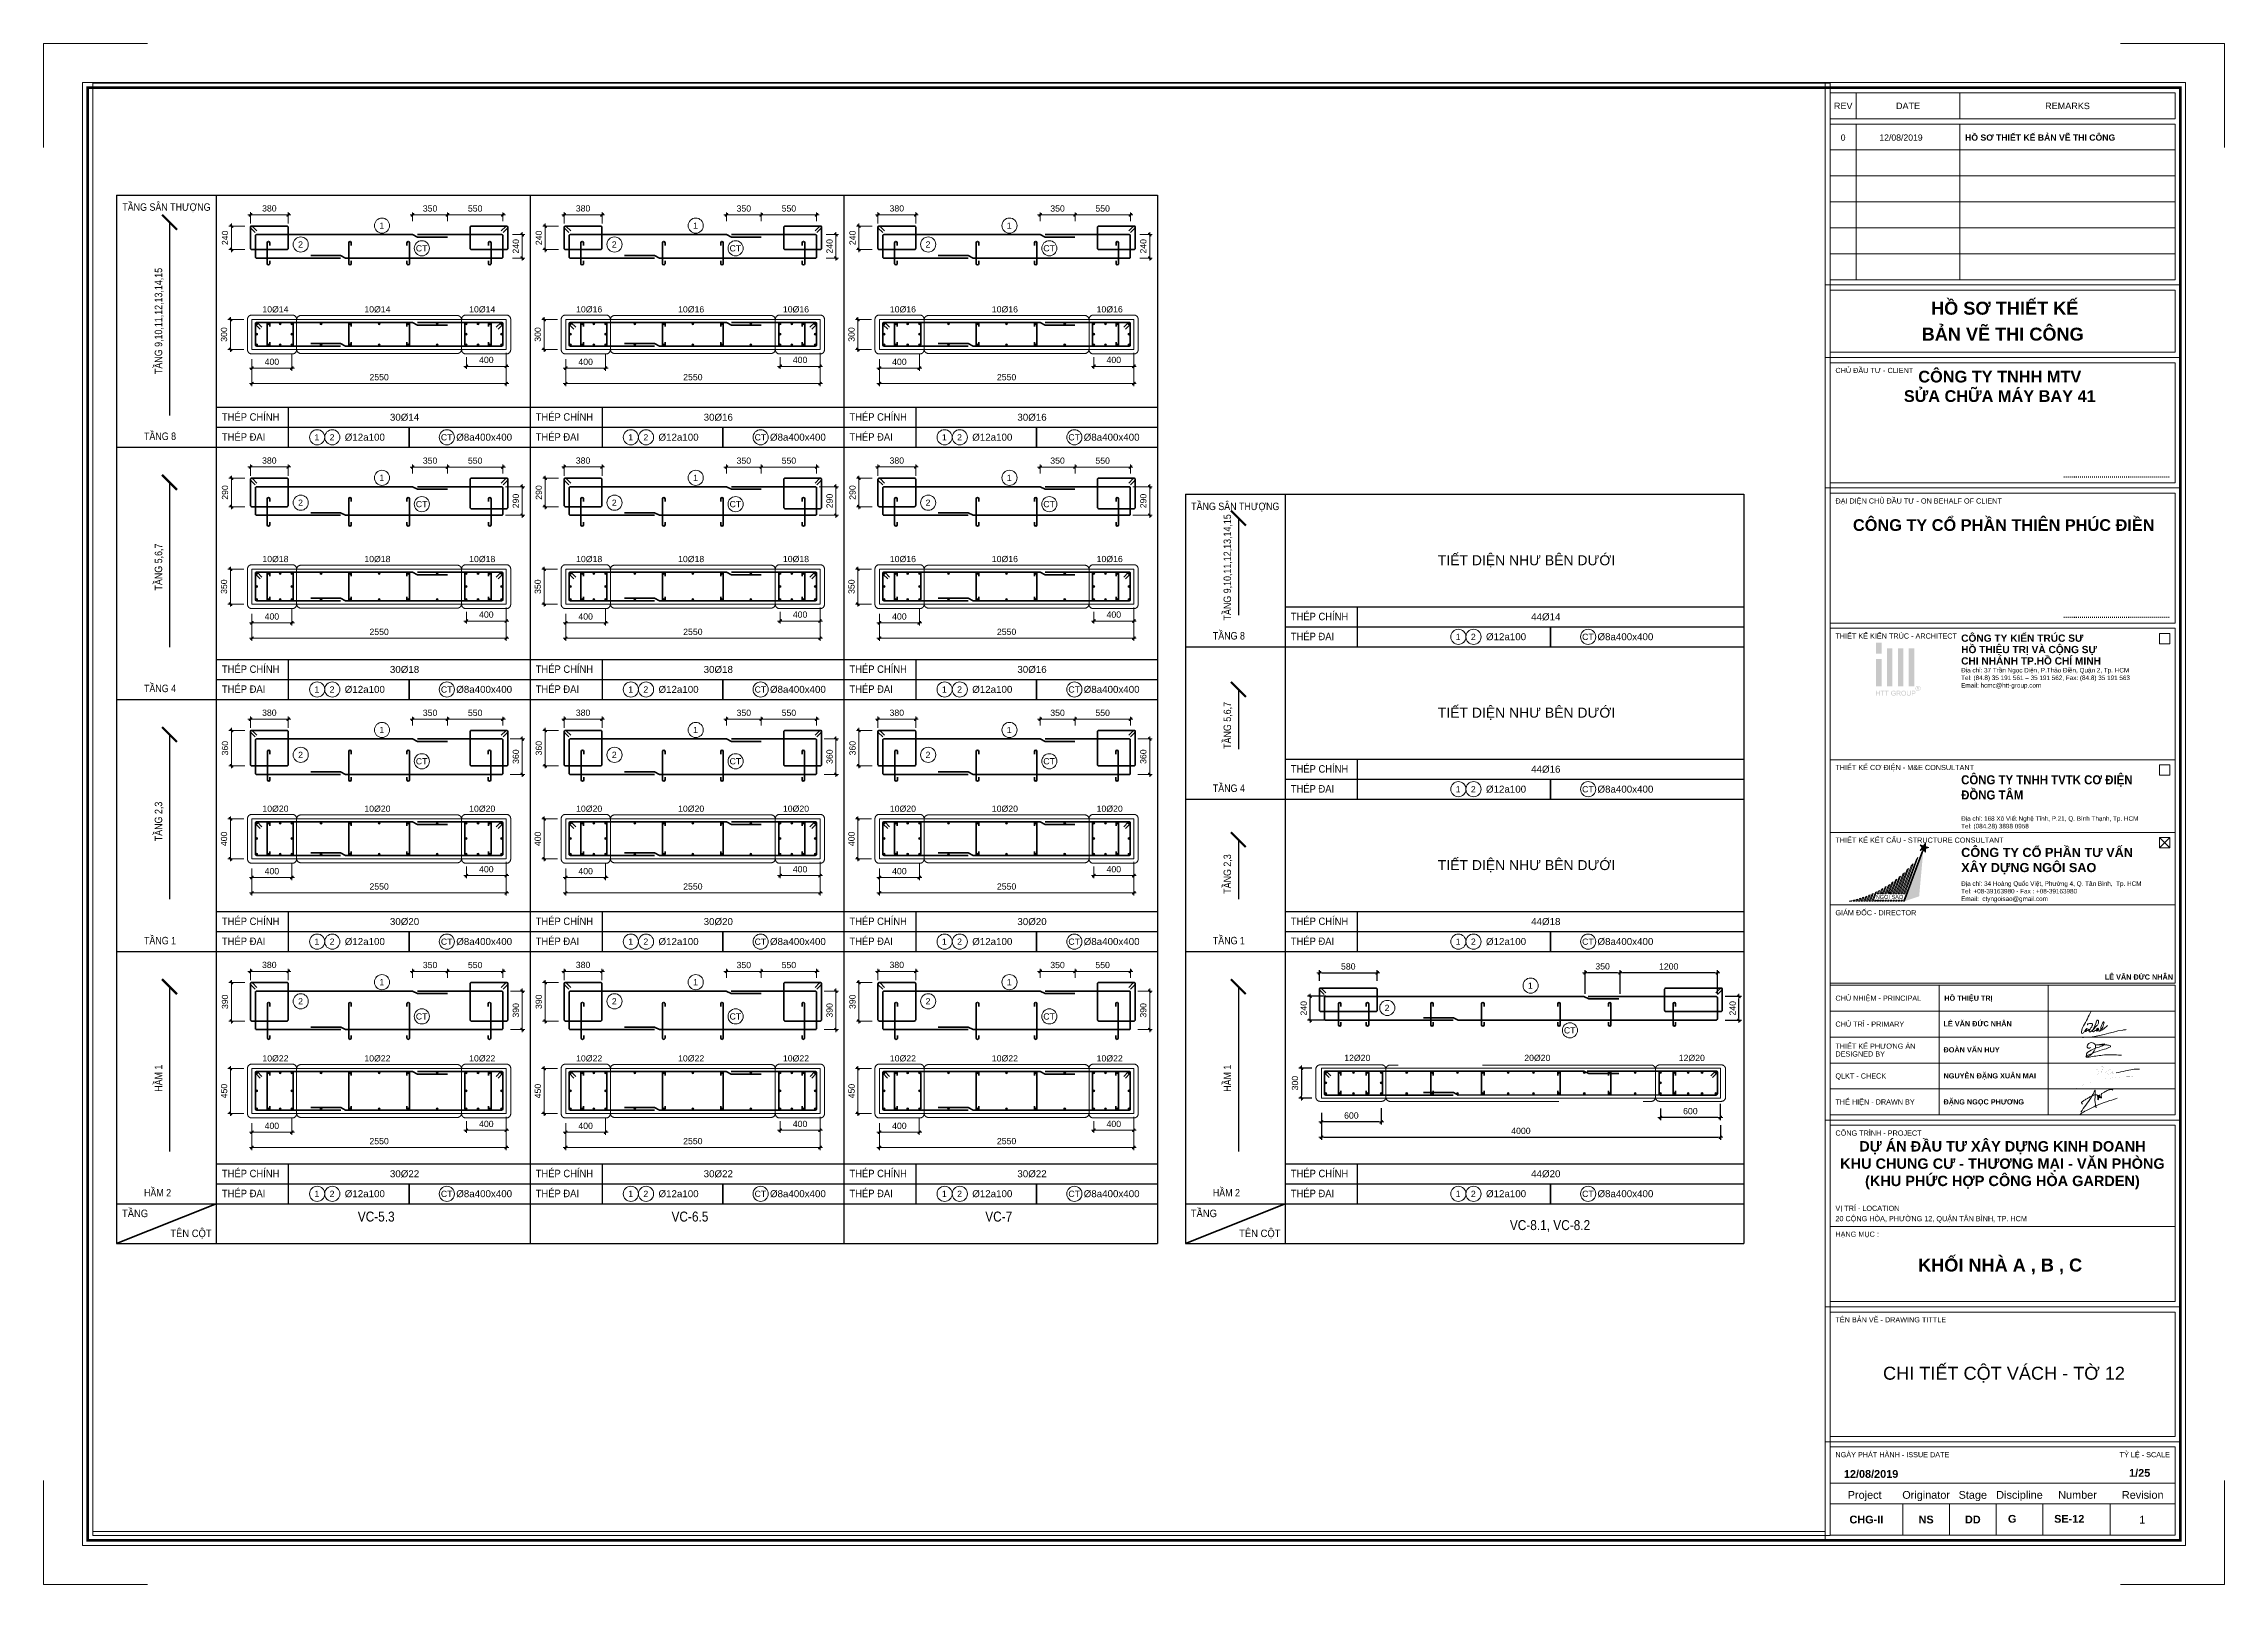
# Paper-space layout 'Layout1' of a CAD drawing. Header units: millimetres. Extents: x 17 to 858, y 17 to 611.
# The model-space entities are those that its viewports show. They can reach past a viewport. Long polylines and large blocks are cut down to what shows.
import ezdxf
from ezdxf.enums import TextEntityAlignment as Align

# ---------------------------------------------------------------- set-up
doc = ezdxf.new("R2010")
doc.units = ezdxf.units.MM
doc.header["$MEASUREMENT"] = 0
doc.linetypes.add('CENTER', pattern=[2, 1.25, -0.25, 0.25, -0.25])
doc.linetypes.add('HIDDEN', pattern=[0.375, 0.25, -0.125])
doc.layers.get('0').update_dxf_attribs({"lineweight": 9})
doc.layers.get('Defpoints').update_dxf_attribs({"color": 10, "lineweight": 0})
for name, color, linetype, lineweight in [("'S_General_Cont_1 Thin", 1, 'Continuous', 18), ("'S_General_Text_3_Member name", 3, 'Continuous', 35), ('CDAI', 3, 'Continuous', 40), ('CHG_XX_Khung ten$0$A1 BORDER$0$DGIONG', 4, 'Continuous', 13), ('CHG_XX_Khung ten$0$A1 BORDER$0$STICK', 1, 'Continuous', 9), ('CHG_XX_Khung ten$0$TEXT', 7, 'Continuous', 15), ('CHUNHO', 1, 'CENTER', 13), ('chunho.q', 1, 'Continuous', 13), ('CTHEP', 4, 'Continuous', 50), ('DBAO', 2, 'Continuous', 13), ('DGIONG', 51, 'Continuous', 13), ('DMo', 9, 'HIDDEN', 9), ('KTH', 154, 'Continuous', 9), ('STICK', 1, 'Continuous', 9)]:
    doc.layers.add(name, color=color, linetype=linetype, lineweight=lineweight)
for name, color, linetype in [('CHG_XX_Khung ten$0$TKTC', 1, 'Continuous'), ('DM', 1, 'Continuous'), ('TBL', 1, 'Continuous'), ('TX', 214, 'Continuous')]:
    doc.layers.add(name, color=color, linetype=linetype)
doc.styles.add('arial', font='arial.ttf', dxfattribs={"width": 0.85})
doc.styles.add('Arial - Bold', font='arialbd.ttf')
doc.styles.add('CHG_XX_Khung ten$0$A1 BORDER$0$ARIAL', font='arial.ttf')
doc.styles.add('CHG_XX_Khung ten$0$A1 BORDER$0$Arial - Bold', font='arialbd.ttf', dxfattribs={"height": 2.5})
doc.styles.add('CHG_XX_Khung ten$0$A1 BORDER$0$Star-AvoBold', font='VAVOB_0.TTF')
doc.styles.add('CHG_XX_Khung ten$0$A1 BORDER$0$Title Block DD$0$ARIAL', font='arial.ttf')
doc.styles.add('CHG_XX_Khung ten$0$A1 BORDER$0$Title Block DD$0$Arial - Bold', font='arialbd.ttf', dxfattribs={"height": 2.5})
doc.styles.add('CHG_XX_Khung ten$0$arial', font='arial.ttf')
doc.styles.add('CHG_XX_Khung ten$0$Arial - Bold', font='arialbd.ttf')
doc.styles.add('CHG_XX_Khung ten$0$ArialB', font='arialbd.ttf')
doc.styles.add('CHG_XX_Khung ten$0$title block pccc$0$ARIAL', font='arial.ttf')
doc.styles.add('CHG_XX_Khung ten$0$title block pccc$0$Arial - Bold', font='arialbd.ttf', dxfattribs={"height": 2.5})
doc.styles.add('TTP-HelCon', font='arial.ttf')
doc.dimstyles.new('TTP-25', dxfattribs={"dimscale": 25, "dimtxt": 2.5, "dimasz": 1, "dimexe": 1, "dimexo": 1, "dimgap": 0.09, "dimtad": 0, "dimdec": 4, "dimrnd": 10, "dimzin": 9, "dimdsep": 46, "dimtxsty": 'TTP-HelCon', "dimblk": 'Stick', "dimcen": 0.09, "dimdle": 1.5, "dimclrd": 256, "dimclre": 256, "dimclrt": 1, "dimadec": 0, "dimazin": 0, "dimtfac": 1, "dimtdec": 4, "dimtmove": 0, "dimatfit": 3, "dimldrblk": 'ARCHTICK', "dimfxl": 1, "dimtvp": 1, "dimtolj": 1, "dimtzin": 0, "dimarcsym": 0})
doc.dimstyles.new('TTP-50', dxfattribs={"dimscale": 50, "dimtxt": 2.5, "dimasz": 1, "dimexe": 1, "dimexo": 1, "dimgap": 0.09, "dimtad": 0, "dimdec": 4, "dimzin": 9, "dimdsep": 46, "dimtxsty": 'arial', "dimblk": 'Stick', "dimcen": 0.09, "dimdle": 1.5, "dimclrd": 256, "dimclre": 256, "dimclrt": 1, "dimadec": 0, "dimazin": 0, "dimtfac": 1, "dimtdec": 4, "dimtmove": 0, "dimatfit": 3, "dimldrblk": 'ARCHTICK', "dimfxl": 1, "dimtvp": 1, "dimtolj": 1, "dimtzin": 0, "dimarcsym": 0})

psp = doc.layouts.get("Layout1")

# ---------------------------------------------------------------- texts
at = {"style": 'Arial - Bold'}
for s, p in [('1/25', (825.33, 59.97)), ('G', (776.18, 42.27)), ('SE-12', (798.17, 42.27))]:
    psp.add_text(s, height=3, dxfattribs=at).set_placement(p, align=Align.MIDDLE_CENTER)
at = {"layer": 'CHUNHO', "style": 'arial'}
psp.add_text('CHI TIẾT CỘT VÁCH - TỜ 12', height=5, dxfattribs=at).set_placement((726.36, 95.9))

msp = doc.modelspace()

# ---------------------------------------------------------------- texts
at = {"layer": 'chunho.q', "color": 1, "style": 'arial', "width": 0.85}
for s, p in [('TẦNG SÂN THƯỢNG', (4726817.67665, -435953.07279)), ('TẦNG 8', (4727034.83424, -438250.40426)), ('TẦNG SÂN THƯỢNG', (4737534.73172, -438953.07279)), ('TẦNG 8', (4737751.8893, -440250.40426)), ('TẦNG 4', (4727034.83424, -440778.087)), ('TẦNG 4', (4737751.8893, -441778.087)), ('TẦNG 1', (4727034.83424, -443305.76974)), ('TẦNG 1', (4737751.8893, -443305.76974)), ('HẦM 2', (4727034.83424, -445833.45248)), ('HẦM 2', (4737751.8893, -445833.45248))]:
    msp.add_text(s, height=75, dxfattribs=at).set_placement(p)
for s, p in [('TẦNG 9,10,11,12,13,14,15', (4727217.52164, -437589.40954)), ('TẦNG 9,10,11,12,13,14,15', (4737934.57671, -440059.29204)), ('TẦNG 5,6,7', (4727217.52164, -439759.12271)), ('TẦNG 5,6,7', (4737934.57671, -441346.57571)), ('TẦNG 2,3', (4727217.52164, -442272.0867)), ('TẦNG 2,3', (4737934.57671, -442798.9277)), ('HẦM 1', (4727217.52164, -444783.67465)), ('HẦM 1', (4737934.57671, -444783.67465))]:
    msp.add_text(s, height=75, rotation=90, dxfattribs=at).set_placement(p)
at = {"layer": 'chunho.q', "color": 1, "style": 'arial'}
for s, p in [('10%%C14', (4728221.84947, -436971.99089)), ('10%%C14', (4729244.36607, -436971.99089)), ('10%%C14', (4730295.28502, -436971.99089)), ('10%%C16', (4731367.60294, -436971.99089)), ('10%%C16', (4732390.11954, -436971.99089)), ('10%%C16', (4733441.03849, -436971.99089)), ('10%%C16', (4734513.35642, -436971.99089)), ('10%%C16', (4735535.87301, -436971.99089)), ('10%%C16', (4736586.79196, -436971.99089)), ('10%%C18', (4728221.84947, -439474.67363)), ('10%%C18', (4729244.36607, -439474.67363)), ('10%%C18', (4730295.28502, -439474.67363)), ('10%%C18', (4731367.60294, -439474.67363)), ('10%%C18', (4732390.11954, -439474.67363)), ('10%%C18', (4733441.03849, -439474.67363)), ('10%%C16', (4734513.35642, -439474.67363)), ('10%%C16', (4735535.87301, -439474.67363)), ('10%%C16', (4736586.79196, -439474.67363)), ('10%%C20', (4728221.84947, -441977.35637)), ('10%%C20', (4729244.36607, -441977.35637)), ('10%%C20', (4730295.28502, -441977.35637)), ('10%%C20', (4731367.60294, -441977.35637)), ('10%%C20', (4732390.11954, -441977.35637)), ('10%%C20', (4733441.03849, -441977.35637)), ('10%%C20', (4734513.35642, -441977.35637)), ('10%%C20', (4735535.87301, -441977.35637)), ('10%%C20', (4736586.79196, -441977.35637)), ('10%%C22', (4728221.84947, -444480.03911)), ('10%%C22', (4729244.36607, -444480.03911)), ('10%%C22', (4730295.28502, -444480.03911)), ('10%%C22', (4731367.60294, -444480.03911)), ('10%%C22', (4732390.11954, -444480.03911)), ('10%%C22', (4733441.03849, -444480.03911)), ('10%%C22', (4734513.35642, -444480.03911)), ('10%%C22', (4735535.87301, -444480.03911)), ('10%%C22', (4736586.79196, -444480.03911)), ('12%%C20', (4739069.41055, -444475.46922)), ('20%%C20', (4740874.53255, -444475.46922)), ('12%%C20', (4742423.44805, -444475.46922))]:
    msp.add_text(s, height=62.5, dxfattribs=at).set_placement(p)
at = {"layer": 'TX', "color": 2, "style": 'arial', "width": 0.9}
for s, p in [('THÉP CHÍNH', (4727816.44803, -438019.71988)), ('THÉP CHÍNH', (4730962.2015, -438019.71988)), ('THÉP CHÍNH', (4734107.95498, -438019.71988)), ('THÉP ĐAI', (4727816.44803, -438219.71988)), ('THÉP ĐAI', (4730962.2015, -438219.71988)), ('THÉP ĐAI', (4734107.95498, -438219.71988)), ('THÉP CHÍNH', (4738533.5031, -440019.71988)), ('THÉP ĐAI', (4738533.5031, -440219.71988)), ('THÉP CHÍNH', (4727816.44803, -440547.40262)), ('THÉP CHÍNH', (4730962.2015, -440547.40262)), ('THÉP CHÍNH', (4734107.95498, -440547.40262)), ('THÉP ĐAI', (4727816.44803, -440747.40262)), ('THÉP ĐAI', (4730962.2015, -440747.40262)), ('THÉP ĐAI', (4734107.95498, -440747.40262)), ('THÉP CHÍNH', (4738533.5031, -441547.40262)), ('THÉP ĐAI', (4738533.5031, -441747.40262)), ('THÉP CHÍNH', (4727816.44803, -443075.08535)), ('THÉP ĐAI', (4727816.44803, -443275.08535)), ('THÉP CHÍNH', (4730962.2015, -443075.08535)), ('THÉP ĐAI', (4730962.2015, -443275.08535)), ('THÉP CHÍNH', (4734107.95498, -443075.08535)), ('THÉP ĐAI', (4734107.95498, -443275.08535)), ('THÉP CHÍNH', (4738533.5031, -443075.08535)), ('THÉP ĐAI', (4738533.5031, -443275.08535)), ('THÉP CHÍNH', (4727816.44803, -445602.76809)), ('THÉP CHÍNH', (4730962.2015, -445602.76809)), ('THÉP CHÍNH', (4734107.95498, -445602.76809)), ('THÉP CHÍNH', (4738533.5031, -445602.76809)), ('THÉP ĐAI', (4727816.44803, -445802.76809)), ('THÉP ĐAI', (4730962.2015, -445802.76809)), ('THÉP ĐAI', (4734107.95498, -445802.76809)), ('THÉP ĐAI', (4738533.5031, -445802.76809)), ('TẦNG', (4726814.13531, -446002.76809)), ('TẦNG', (4737531.19038, -446002.76809)), ('TÊN CỘT', (4727299.07389, -446202.76809)), ('TÊN CỘT', (4738016.12895, -446202.76809))]:
    msp.add_text(s, height=75, dxfattribs=at).set_placement(p, align=Align.MIDDLE_LEFT)
at = {"layer": 'TX', "color": 2, "style": 'arial'}
for s, height, p in [('%%C12a100', 70, (4729249.04104, -438222.40426)), ('30%%C14', 70, (4729647.46207, -438022.40426)), ('%%C8a400x400', 70, (4730445.75005, -438222.40426)), ('%%C12a100', 70, (4732394.79451, -438222.40426)), ('30%%C16', 70, (4732793.21555, -438022.40426)), ('%%C8a400x400', 70, (4733591.50352, -438222.40426)), ('%%C12a100', 70, (4735540.54798, -438222.40426)), ('30%%C16', 70, (4735938.96902, -438022.40426)), ('%%C8a400x400', 70, (4736737.25699, -438222.40426)), ('TIẾT DIỆN NHƯ BÊN DƯỚI', 100, (4740897.03514, -439456.06397)), ('44%%C14', 70, (4741090.38514, -440022.40426)), ('%%C12a100', 70, (4740691.9641, -440222.40426)), ('%%C8a400x400', 70, (4741888.67312, -440222.40426)), ('30%%C18', 70, (4729647.46207, -440550.087)), ('30%%C18', 70, (4732793.21555, -440550.087)), ('30%%C16', 70, (4735938.96902, -440550.087)), ('%%C12a100', 70, (4729249.04104, -440750.087)), ('%%C8a400x400', 70, (4730445.75005, -440750.087)), ('%%C12a100', 70, (4732394.79451, -440750.087)), ('%%C8a400x400', 70, (4733591.50352, -440750.087)), ('%%C12a100', 70, (4735540.54798, -440750.087)), ('%%C8a400x400', 70, (4736737.25699, -440750.087)), ('TIẾT DIỆN NHƯ BÊN DƯỚI', 100, (4740897.03514, -440983.74671)), ('44%%C16', 70, (4741090.38514, -441550.087)), ('%%C12a100', 70, (4740691.9641, -441750.087)), ('%%C8a400x400', 70, (4741888.67312, -441750.087)), ('TIẾT DIỆN NHƯ BÊN DƯỚI', 100, (4740897.03514, -442511.42944)), ('30%%C20', 70, (4729647.46207, -443077.76974)), ('30%%C20', 70, (4732793.21555, -443077.76974)), ('30%%C20', 70, (4735938.96902, -443077.76974)), ('44%%C18', 70, (4741090.38514, -443077.76974)), ('%%C12a100', 70, (4729249.04104, -443277.76974)), ('%%C8a400x400', 70, (4730445.75005, -443277.76974)), ('%%C12a100', 70, (4732394.79451, -443277.76974)), ('%%C8a400x400', 70, (4733591.50352, -443277.76974)), ('%%C12a100', 70, (4735540.54798, -443277.76974)), ('%%C8a400x400', 70, (4736737.25699, -443277.76974)), ('%%C12a100', 70, (4740691.9641, -443277.76974)), ('%%C8a400x400', 70, (4741888.67312, -443277.76974)), ('30%%C22', 70, (4729647.46207, -445605.45248)), ('30%%C22', 70, (4732793.21555, -445605.45248)), ('30%%C22', 70, (4735938.96902, -445605.45248)), ('44%%C20', 70, (4741090.38514, -445605.45248)), ('%%C12a100', 70, (4729249.04104, -445805.45248)), ('%%C8a400x400', 70, (4730445.75005, -445805.45248)), ('%%C12a100', 70, (4732394.79451, -445805.45248)), ('%%C8a400x400', 70, (4733591.50352, -445805.45248)), ('%%C12a100', 70, (4735540.54798, -445805.45248)), ('%%C8a400x400', 70, (4736737.25699, -445805.45248)), ('%%C12a100', 70, (4740691.9641, -445805.45248)), ('%%C8a400x400', 70, (4741888.67312, -445805.45248))]:
    msp.add_text(s, height=height, dxfattribs=at).set_placement(p, align=Align.MIDDLE_CENTER)
at = {"layer": 'TX', "color": 2, "char_height": 100, "attachment_point": 1, "style": 'arial'}
for s, insert, width in [('VC-5.3', (4729178.57006, -445984.62103), 3422.0506749), ('VC-6.5', (4732324.32353, -445984.62103), 3422.0506749), ('VC-7', (4735470.077, -445984.62103), 3422.0506749), ('VC-8.1, VC-8.2', (4740730.25485, -446070.15153), 1911.8993861)]:
    msp.add_mtext(s, dxfattribs=dict(at, insert=insert, width=width))

# ---------------------------------------------------------------- blocks, each defined once
blk = doc.blocks.new('CHG_XX_Khung ten$0$A1 BORDER$0$HTT-Logo')
at = {"true_color": 0x134fb3}
h = blk.add_hatch(color=154, dxfattribs=at)
h.paths.add_polyline_path([(3, 29.1), (0, 29.1), (0, 23.1), (3, 23.1)])
h.paths.add_polyline_path([(3, 20.1), (0, 20.1), (0, 5.1), (3, 5.1)])
h.paths.add_polyline_path([(9, 26.1), (6, 26.1), (6, 5.1), (9, 5.1)])
h.paths.add_polyline_path([(15, 26.1), (12, 26.1), (12, 5.1), (15, 5.1)])
h.paths.add_polyline_path([(21, 26.1), (18, 26.1), (18, 5.1), (21, 5.1)])
h.paths.add_polyline_path([(2.1, 2.7), (1.8, 2.7), (1.8, 1.6), (0.4, 1.6), (0.4, 2.7), (0, 2.7), (0, 0), (0.4, 0), (0.4, 1.3), (1.8, 1.3), (1.8, 0), (2.1, 0)])
h.paths.add_polyline_path([(4.6, 2.7), (2.5, 2.7), (2.5, 2.4), (3.4, 2.4), (3.4, 0), (3.8, 0), (3.8, 2.4), (4.6, 2.4)])
h.paths.add_polyline_path([(7, 2.7), (4.8, 2.7), (4.8, 2.4), (5.7, 2.4), (5.7, 0), (6.1, 0), (6.1, 2.4), (7, 2.4)])
h.paths.add_polyline_path([(8.6, 1.4), (8.6, 1.4), (8.7, 1.6), (8.7, 1.7), (8.7, 1.9), (8.8, 2), (8.9, 2.2), (9, 2.3), (9.2, 2.4), (9.3, 2.4), (9.4, 2.4), (9.6, 2.4), (9.8, 2.4), (10, 2.4), (10.1, 2.3), (10.3, 2.2), (10.3, 2), (10.4, 1.9), (10.7, 1.9), (10.7, 2.1), (10.6, 2.3), (10.5, 2.4), (10.4, 2.5), (10.3, 2.6), (10.2, 2.7), (10.1, 2.7), (10, 2.7), (9.8, 2.7), (9.6, 2.7), (9.6, 2.7), (9.4, 2.7), (9.2, 2.7), (9.1, 2.6), (8.9, 2.6), (8.9, 2.6), (8.7, 2.5), (8.6, 2.4), (8.5, 2.2), (8.4, 2.1), (8.4, 2), (8.3, 1.8), (8.3, 1.7), (8.3, 1.5), (8.3, 1.3), (8.3, 1.3), (8.3, 1.1), (8.3, 0.9), (8.4, 0.8), (8.4, 0.6), (8.5, 0.6), (8.6, 0.4), (8.7, 0.3), (8.8, 0.2), (8.9, 0.1), (9, 0.1), (9.2, 0), (9.3, 0), (9.5, 0), (9.7, 0), (9.7, 0), (9.9, 0), (10.1, 0), (10.2, 0.1), (10.3, 0.1), (10.5, 0.2), (10.6, 0.3), (10.8, 0.4), (10.8, 1.4), (9.6, 1.4), (9.6, 1.1), (10.4, 1.1), (10.4, 0.6), (10.4, 0.5), (10.3, 0.4), (10.1, 0.4), (10, 0.3), (9.8, 0.3), (9.6, 0.3), (9.6, 0.3), (9.4, 0.3), (9.3, 0.3), (9.1, 0.4), (9, 0.5), (8.9, 0.6), (8.8, 0.8), (8.7, 0.9), (8.7, 1), (8.7, 1.2)])
h.paths.add_polyline_path([(13.2, 1.4), (13.3, 1.5), (13.3, 1.5), (13.4, 1.6), (13.4, 1.8), (13.5, 2), (13.5, 2.1), (13.4, 2.2), (13.3, 2.4), (13.3, 2.4), (13.2, 2.5), (13, 2.6), (13, 2.6), (12.9, 2.7), (12.7, 2.7), (12.5, 2.7), (11.3, 2.7), (11.3, 0), (11.7, 0), (11.7, 1.2), (12.1, 1.2), (12.1, 1.2), (12.3, 1.2), (12.4, 1.1), (12.5, 1.1), (12.6, 0.9), (12.7, 0.9), (12.8, 0.7), (12.9, 0.6), (13.2, 0), (13.7, 0), (13.2, 0.7), (13.1, 0.8), (13, 1), (12.9, 1.1), (12.9, 1.1), (12.7, 1.2), (12.9, 1.3), (13, 1.3)])
h.paths.add_polyline_path([(11.7, 1.5), (11.7, 2.4), (12.5, 2.4), (12.7, 2.4), (12.8, 2.4), (13, 2.3), (13.1, 2.1), (13.1, 2), (13.1, 1.9), (13, 1.7), (13, 1.6), (12.8, 1.6), (12.6, 1.5), (12.4, 1.5)], flags=16)
h.paths.add_polyline_path([(16.5, 1.4), (16.5, 1.6), (16.4, 1.8), (16.4, 1.9), (16.3, 2.1), (16.3, 2.1), (16.2, 2.2), (16.1, 2.4), (16, 2.5), (15.9, 2.6), (15.8, 2.6), (15.7, 2.7), (15.5, 2.7), (15.4, 2.7), (15.2, 2.7), (15.2, 2.7), (15, 2.7), (14.8, 2.7), (14.7, 2.6), (14.5, 2.6), (14.4, 2.5), (14.3, 2.4), (14.2, 2.3), (14.1, 2.1), (14, 2), (14, 1.8), (13.9, 1.7), (13.9, 1.5), (13.9, 1.3), (13.9, 1.3), (13.9, 1.1), (14, 1), (14, 0.8), (14.1, 0.6), (14.1, 0.6), (14.2, 0.5), (14.3, 0.3), (14.4, 0.2), (14.5, 0.1), (14.6, 0.1), (14.7, 0), (14.9, 0), (15, 0), (15.2, 0), (15.2, 0), (15.4, 0), (15.5, 0), (15.7, 0), (15.9, 0.1), (15.9, 0.1), (16, 0.2), (16.1, 0.3), (16.2, 0.5), (16.3, 0.6), (16.4, 0.7), (16.4, 0.8), (16.5, 1), (16.5, 1.2), (16.5, 1.3)])
h.paths.add_polyline_path([(14.3, 1.4), (14.3, 1.6), (14.3, 1.8), (14.4, 2), (14.5, 2.1), (14.6, 2.2), (14.7, 2.3), (14.9, 2.4), (15, 2.4), (15.2, 2.4), (15.4, 2.4), (15.5, 2.4), (15.7, 2.3), (15.8, 2.2), (15.9, 2.1), (16, 1.9), (16, 1.9), (16.1, 1.7), (16.1, 1.5), (16.1, 1.3), (16.1, 1.1), (16.1, 0.9), (16, 0.8), (16, 0.7), (15.9, 0.5), (15.8, 0.5), (15.7, 0.4), (15.5, 0.3), (15.4, 0.3), (15.2, 0.3), (15.1, 0.3), (15, 0.3), (14.8, 0.3), (14.7, 0.4), (14.5, 0.5), (14.4, 0.7), (14.4, 0.8), (14.3, 1), (14.3, 1.1), (14.3, 1.3)], flags=16)
h.paths.add_polyline_path([(17.3, 2.7), (17, 2.7), (17, 1.1), (17, 0.9), (17, 0.7), (17, 0.6), (17.1, 0.5), (17.1, 0.4), (17.2, 0.3), (17.3, 0.2), (17.4, 0.1), (17.5, 0), (17.7, 0), (17.8, 0), (18, 0), (18.2, 0), (18.4, 0), (18.5, 0), (18.7, 0.1), (18.7, 0.1), (18.8, 0.2), (18.9, 0.3), (19, 0.5), (19, 0.6), (19.1, 0.8), (19.1, 0.9), (19.1, 1.1), (19.1, 2.7), (18.7, 2.7), (18.7, 1.1), (18.7, 1.1), (18.7, 0.9), (18.7, 0.7), (18.6, 0.6), (18.6, 0.5), (18.5, 0.4), (18.4, 0.3), (18.2, 0.3), (18, 0.3), (17.9, 0.3), (17.7, 0.3), (17.6, 0.4), (17.5, 0.5), (17.4, 0.6), (17.3, 0.8), (17.3, 0.9), (17.3, 1.1)])
h.paths.add_polyline_path([(21.4, 1.3), (21.5, 1.3), (21.6, 1.4), (21.7, 1.6), (21.7, 1.7), (21.7, 1.9), (21.7, 2), (21.7, 2.1), (21.7, 2.3), (21.6, 2.4), (21.4, 2.5), (21.4, 2.6), (21.3, 2.6), (21.1, 2.7), (21, 2.7), (20.9, 2.7), (20.7, 2.7), (19.7, 2.7), (19.7, 0), (20, 0), (20, 1.1), (20.7, 1.1), (20.8, 1.1), (21, 1.1), (21.1, 1.1), (21.3, 1.2)])
h.paths.add_polyline_path([(20, 1.4), (20, 2.4), (20.7, 2.4), (20.9, 2.4), (21.1, 2.4), (21.2, 2.3), (21.3, 2.2), (21.3, 2.1), (21.4, 1.9), (21.4, 1.8), (21.3, 1.7), (21.2, 1.5), (21.1, 1.5), (20.9, 1.4), (20.7, 1.4)], flags=16)
h.paths.add_polyline_path([(23.9, 2.8), (24, 2.9), (24.1, 3), (24.2, 3.1), (24.3, 3.2), (24.4, 3.3), (24.4, 3.4), (24.5, 3.6), (24.5, 3.8), (24.5, 3.9), (24.5, 4), (24.5, 4.1), (24.5, 4.3), (24.4, 4.5), (24.3, 4.6), (24.3, 4.7), (24.2, 4.8), (24.1, 4.9), (24, 5), (23.8, 5.1), (23.8, 5.2), (23.6, 5.2), (23.4, 5.3), (23.3, 5.3), (23.1, 5.3), (23.1, 5.3), (22.9, 5.3), (22.8, 5.3), (22.6, 5.2), (22.4, 5.1), (22.4, 5.1), (22.2, 5), (22.1, 4.9), (22, 4.8), (21.9, 4.6), (21.9, 4.6), (21.8, 4.4), (21.8, 4.3), (21.7, 4.1), (21.7, 3.9), (21.7, 3.9), (21.8, 3.7), (21.8, 3.5), (21.8, 3.4), (21.9, 3.2), (22, 3.2), (22, 3), (22.2, 2.9), (22.3, 2.8), (22.4, 2.7), (22.5, 2.7), (22.6, 2.6), (22.8, 2.6), (23, 2.5), (23.1, 2.5), (23.2, 2.5), (23.3, 2.6), (23.5, 2.6), (23.7, 2.6), (23.8, 2.7)])
h.paths.add_polyline_path([(22.5, 2.9), (22.5, 3), (22.3, 3.1), (22.2, 3.2), (22.1, 3.4), (22.1, 3.4), (22, 3.6), (22, 3.8), (22, 3.9), (22, 4), (22, 4.2), (22, 4.4), (22.1, 4.5), (22.2, 4.6), (22.3, 4.7), (22.4, 4.8), (22.6, 4.9), (22.6, 5), (22.8, 5), (23, 5.1), (23.1, 5.1), (23.2, 5.1), (23.4, 5.1), (23.5, 5), (23.7, 4.9), (23.8, 4.9), (23.9, 4.8), (24, 4.6), (24.1, 4.5), (24.2, 4.4), (24.2, 4.3), (24.3, 4.1), (24.3, 3.9), (24.3, 3.8), (24.3, 3.7), (24.2, 3.5), (24.1, 3.4), (24.1, 3.3), (24, 3.1), (23.8, 3), (23.7, 2.9), (23.6, 2.9), (23.5, 2.8), (23.3, 2.8), (23.1, 2.8), (23, 2.8), (22.9, 2.8), (22.7, 2.8)], flags=16)
h.paths.add_polyline_path([(22.5, 3.2), (22.5, 4.7), (23, 4.7), (23.2, 4.6), (23.4, 4.6), (23.5, 4.5), (23.6, 4.5), (23.7, 4.3), (23.7, 4.2), (23.6, 4.1), (23.6, 4), (23.4, 3.9), (23.2, 3.8), (23.4, 3.7), (23.5, 3.6), (23.6, 3.5), (23.8, 3.2), (23.5, 3.2), (23.3, 3.4), (23.2, 3.6), (23.1, 3.7), (23.1, 3.7), (22.9, 3.8), (22.9, 3.8), (22.8, 3.8), (22.8, 3.2)], flags=0)
h.paths.add_polyline_path([(22.8, 4), (22.8, 4.4), (23, 4.4), (23.1, 4.4), (23.3, 4.4), (23.4, 4.3), (23.4, 4.2), (23.3, 4.1), (23.2, 4), (23, 4)], flags=0)
blk = doc.blocks.new('CHG_XX_Khung ten')
at = {"layer": 'CHG_XX_Khung ten$0$A1 BORDER$0$DGIONG'}
h = blk.add_hatch(color=256, dxfattribs=at)
h.paths.add_polyline_path([(724.94, 283.19), (724.15, 281.97), (717.19, 263.38), (717.7, 263.38)])
h.paths.add_polyline_path([(722.81, 280.17), (722.1, 279.22), (717.21, 266.21), (717.72, 266.21)], flags=17)
h.paths.add_polyline_path([(720.93, 277.8), (720.27, 277.04), (716.19, 266.22), (716.7, 266.22)])
h.paths.add_polyline_path([(719.23, 275.93), (718.6, 275.29), (715.18, 266.22), (715.69, 266.22)])
h.paths.add_polyline_path([(717.65, 274.38), (717.03, 273.81), (714.16, 266.22), (714.67, 266.22)])
h.paths.add_polyline_path([(716.14, 273.03), (715.61, 272.59), (713.15, 266.22), (713.66, 266.22)])
h.paths.add_polyline_path([(714.69, 271.86), (714.17, 271.45), (712.13, 266.23), (712.64, 266.23)])
h.paths.add_polyline_path([(713.29, 270.81), (712.76, 270.43), (711.57, 267.46), (712.07, 267.47)])
h.paths.add_polyline_path([(710.1, 266.23), (710.61, 266.24), (711.93, 269.87), (711.48, 269.56)])
h.paths.add_polyline_path([(710.61, 269.02), (710.13, 268.73), (709.08, 266.24), (709.59, 266.24)])
h.paths.add_polyline_path([(709.31, 268.26), (708.82, 267.97), (708.07, 266.24), (708.58, 266.24)])
h.paths.add_polyline_path([(708.04, 267.56), (707.54, 267.3), (707.05, 266.25), (707.56, 266.25)])
h.paths.add_polyline_path([(716.84, 263.8), (716.33, 263.8), (716.18, 263.38), (716.69, 263.38)])
h.paths.add_polyline_path([(715.67, 263.39), (715.82, 263.8), (715.32, 263.8), (715.16, 263.39)])
h.paths.add_polyline_path([(714.15, 263.39), (714.65, 263.39), (714.8, 263.8), (714.3, 263.8)])
h.paths.add_polyline_path([(713.13, 263.39), (713.64, 263.4), (713.79, 263.81), (713.28, 263.81)])
h.paths.add_polyline_path([(712.77, 263.81), (712.27, 263.81), (712.11, 263.39), (712.62, 263.4)])
h.paths.add_polyline_path([(711.25, 263.81), (711.1, 263.4), (711.61, 263.4), (711.76, 263.81)])
h.paths.add_polyline_path([(710.59, 263.4), (710.74, 263.82), (710.24, 263.82), (710.08, 263.4)])
h.paths.add_polyline_path([(709.73, 263.82), (709.22, 263.82), (709.07, 263.41), (709.57, 263.41)])
h.paths.add_polyline_path([(708.71, 263.82), (708.21, 263.82), (708.05, 263.41), (708.56, 263.41)])
h.paths.add_polyline_path([(707.54, 263.41), (707.69, 263.83), (707.19, 263.83), (707.03, 263.41)])
h.paths.add_polyline_path([(706.68, 263.83), (706.17, 263.83), (706.02, 263.42), (706.53, 263.42)])
h.paths.add_polyline_path([(705, 263.42), (705.51, 263.42), (706.79, 266.93), (706.4, 266.74)])
h.paths.add_polyline_path([(703.97, 263.37), (704.48, 263.37), (705.57, 266.36), (705.14, 266.17)])
h.paths.add_polyline_path([(704.36, 265.84), (703.91, 265.65), (702.96, 263.38), (703.46, 263.38)])
h.paths.add_polyline_path([(703.17, 265.37), (702.69, 265.19), (701.94, 263.38), (702.45, 263.38)])
h.paths.add_polyline_path([(702, 264.94), (701.5, 264.77), (700.92, 263.38), (701.43, 263.38)])
h.paths.add_polyline_path([(700.84, 264.56), (700.33, 264.4), (699.91, 263.39), (700.42, 263.39)])
h.paths.add_polyline_path([(699.7, 264.21), (699.18, 264.06), (698.89, 263.39), (699.4, 263.39)])
h.paths.add_polyline_path([(698.57, 263.9), (698.04, 263.77), (697.87, 263.38), (698.38, 263.39)])
h.paths.add_polyline_path([(697.37, 263.39), (697.45, 263.63), (696.91, 263.51), (696.35, 263.38)])
blk.add_hatch(color=256, dxfattribs=at).paths.add_polyline_path([(724.92, 283.21), (717.68, 263.38), (723.28, 265.27)])
at = {"layer": 'CHG_XX_Khung ten$0$A1 BORDER$0$STICK'}
for points in [[(723.71, 282.88), (725.74, 285.75), (725.8, 282.26), (723.67, 285.06), (727.02, 284.03)], [(725.76, 284.41), (724.96, 284.66), (724.49, 283.98), (724.99, 283.32), (725.77, 283.6)], [(711.25, 266.22), (711.64, 267.39), (712.01, 266.22), (711.02, 266.95), (712.24, 266.93)], [(711.87, 266.67), (711.78, 266.94), (711.49, 266.94), (711.4, 266.67), (711.63, 266.5)]]:
    blk.add_hatch(color=256, dxfattribs=at).paths.add_polyline_path(points)
for p, q in [((687, 577), (687, 17)), ((687, 501), (824, 501)), ((687, 473), (824, 473)), ((687, 422.69), (824, 422.69)), ((816, 283.93), (820, 287.93)), ((820, 283.93), (816, 287.93)), ((687, 179), (824, 179)), ((687, 107), (824, 107)), ((687, 55), (824, 55))]:
    blk.add_line(p, q)
at = {"linetype": 'Continuous'}
for p, q in [((699, 575), (699, 565)), ((739, 575), (739, 565)), ((699, 563), (699, 503)), ((739, 563), (739, 503)), ((689, 39), (822, 39)), ((716.98, 31), (716.98, 19)), ((734.98, 31), (734.98, 19)), ((752.98, 31), (752.98, 19)), ((770.98, 31), (770.98, 19)), ((797, 31), (797, 19))]:
    blk.add_line(p, q, dxfattribs=at)
at = {"color": 9, "linetype": 'Continuous'}
for p, q in [((731, 231), (731, 181)), ((773, 231), (773, 181))]:
    blk.add_line(p, q, dxfattribs=at)
for points in [[(15, 579), (826, 579), (826, 15), (15, 15)], [(816, 362.62), (820, 362.62), (820, 366.62), (816, 366.62)], [(816, 311.93), (820, 311.93), (820, 315.93), (816, 315.93)], [(816, 283.93), (820, 283.93), (820, 287.93), (816, 287.93)]]:
    blk.add_lwpolyline(points, close=True)
at = {"color": 4, "linetype": 'Continuous', "const_width": 1}
blk.add_lwpolyline([(17, 577), (824, 577), (824, 17), (17, 17)], close=True, dxfattribs=at)
at = {"linetype": 'Continuous'}
for points in [[(822, 565), (689, 565), (689, 575), (822, 575)], [(822, 553), (689, 553), (689, 563), (822, 563)], [(822, 543), (689, 543), (689, 553), (822, 553)], [(822, 533), (689, 533), (689, 543), (822, 543)], [(822, 523), (689, 523), (689, 533), (822, 533)], [(822, 513), (689, 513), (689, 523), (822, 523)], [(822, 503), (689, 503), (689, 513), (822, 513)], [(689, 499), (822, 499), (822, 475), (689, 475)], [(689, 368.62), (822, 368.62), (822, 317.93), (689, 317.93)], [(689, 317.93), (822, 317.93), (822, 289.93), (689, 289.93)], [(689, 289.93), (822, 289.93), (822, 261.93), (689, 261.93)], [(689, 177), (822, 177), (822, 138), (689, 138)], [(689, 109), (822, 109), (822, 138), (689, 138)], [(689, 105), (822, 105), (822, 57), (689, 57)], [(689, 53), (822, 53), (822, 31), (689, 31)], [(822, 19), (689, 19), (689, 31), (822, 31)]]:
    blk.add_lwpolyline(points, close=True, dxfattribs=at)
at = {"color": 9, "linetype": 'Continuous'}
for points in [[(689, 261.93), (822, 261.93), (822, 231.73), (689, 231.73)], [(822, 221), (689, 221), (689, 231), (822, 231)], [(822, 211), (689, 211), (689, 221), (822, 221)], [(822, 201), (689, 201), (689, 211), (822, 211)], [(822, 191), (689, 191), (689, 201), (822, 201)], [(822, 181), (689, 181), (689, 191), (822, 191)]]:
    blk.add_lwpolyline(points, close=True, dxfattribs=at)
blk.add_lwpolyline([(822, 211), (689, 211), (822, 211)], dxfattribs=at)
at = {"color": 1}
for points in [[(785.43, 181.21), (786.17, 181.73), (788.31, 183), (790.34, 184), (791.77, 184.64), (795.08, 185.91), (796.87, 186.5), (799.7, 187.42)], [(785.63, 182.08), (787.56, 184.76), (789.61, 187.7), (790.35, 188.98), (790.79, 189.92), (791.06, 190.59), (791.21, 189.09), (791.18, 188.31), (791.14, 187.75), (791.09, 186.47), (791.21, 185.58), (791.42, 184.31), (791.51, 183.99), (791.51, 183.74)], [(786.29, 185.19), (785.86, 185.61), (786.06, 185.86), (787.11, 186.7), (788.17, 187.35), (789.1, 187.9), (790.12, 188.41), (790.69, 188.61), (791.04, 188.74), (791.47, 188.79), (791.73, 188.72), (791.92, 188.61), (792.08, 188.33), (792.16, 188.06), (792.21, 187.84), (792.21, 187.27), (792.2, 187.05), (792.23, 186.85), (792.39, 187.1), (792.48, 187.84), (792.46, 188.12), (792.44, 188.61), (792.46, 188.03), (792.53, 187.67), (792.73, 187.74), (792.86, 187.87), (792.9, 188.09), (792.9, 188.28), (792.87, 188.7), (792.91, 188.19), (792.93, 187.79), (792.94, 187.69), (793.11, 187.61), (793.31, 187.73), (793.45, 187.93), (793.48, 188.22), (793.48, 188.64), (793.48, 189.05), (793.48, 188.49), (793.56, 187.84), (793.63, 187.45), (793.48, 188.6), (793.51, 188.92), (794.2, 189.45), (794.72, 189.76), (795.44, 190.17), (796.2, 190.5), (796.65, 190.69), (797.26, 190.79), (797.77, 190.74), (797.95, 190.55)]]:
    blk.add_spline(points, degree=3, dxfattribs=at)
at = {"layer": 'CHG_XX_Khung ten$0$A1 BORDER$0$DGIONG'}
for points in [[(720.93, 277.8), (716.7, 266.22), (716.19, 266.22), (720.27, 277.04), (720.93, 277.8)], [(724.94, 283.19), (717.7, 263.38), (717.19, 263.38), (724.15, 281.97), (724.94, 283.19)], [(722.81, 280.17), (717.72, 266.21), (717.21, 266.21), (722.1, 279.22), (722.81, 280.17)], [(711.93, 269.87), (710.61, 266.24), (710.1, 266.23), (711.48, 269.56), (711.93, 269.87)], [(713.29, 270.81), (712.07, 267.47), (711.57, 267.46), (712.76, 270.43), (713.29, 270.81)], [(714.69, 271.86), (712.64, 266.23), (712.13, 266.23), (714.17, 271.45), (714.69, 271.86)], [(716.14, 273.03), (713.66, 266.22), (713.15, 266.22), (715.61, 272.59), (716.14, 273.03)], [(717.65, 274.38), (714.67, 266.22), (714.16, 266.22), (717.03, 273.81), (717.65, 274.38)], [(719.23, 275.93), (715.69, 266.22), (715.18, 266.22), (718.6, 275.29), (719.23, 275.93)], [(697.45, 263.63), (697.37, 263.39), (696.35, 263.38), (696.91, 263.51), (697.45, 263.63)], [(698.57, 263.9), (698.38, 263.39), (697.87, 263.38), (698.04, 263.77), (698.57, 263.9)], [(699.7, 264.21), (699.4, 263.39), (698.89, 263.39), (699.18, 264.06), (699.7, 264.21)], [(700.84, 264.56), (700.42, 263.39), (699.91, 263.39), (700.33, 264.4), (700.84, 264.56)], [(702, 264.94), (701.43, 263.38), (700.92, 263.38), (701.5, 264.77), (702, 264.94)], [(703.17, 265.37), (702.45, 263.38), (701.94, 263.38), (702.69, 265.19), (703.17, 265.37)], [(704.36, 265.84), (703.46, 263.38), (702.96, 263.38), (703.91, 265.65), (704.36, 265.84)], [(705.57, 266.36), (704.48, 263.37), (703.97, 263.37), (705.14, 266.17), (705.57, 266.36)], [(706.79, 266.93), (705.51, 263.42), (705, 263.42), (706.4, 266.74), (706.79, 266.93)], [(708.04, 267.56), (707.56, 266.25), (707.05, 266.25), (707.54, 267.3), (708.04, 267.56)], [(709.31, 268.26), (708.58, 266.24), (708.07, 266.24), (708.82, 267.97), (709.31, 268.26)], [(710.61, 269.02), (709.59, 266.24), (709.08, 266.24), (710.13, 268.73), (710.61, 269.02)]]:
    blk.add_lwpolyline(points, dxfattribs=at)
for points in [[(706.53, 263.42), (706.68, 263.83), (706.17, 263.83), (706.02, 263.42)], [(707.54, 263.41), (707.69, 263.83), (707.19, 263.83), (707.03, 263.41)], [(708.56, 263.41), (708.71, 263.82), (708.21, 263.82), (708.05, 263.41)], [(709.57, 263.41), (709.73, 263.82), (709.22, 263.82), (709.07, 263.41)], [(710.59, 263.4), (710.74, 263.82), (710.24, 263.82), (710.08, 263.4)], [(711.61, 263.4), (711.76, 263.81), (711.25, 263.81), (711.1, 263.4)], [(712.62, 263.4), (712.77, 263.81), (712.27, 263.81), (712.11, 263.39)], [(713.64, 263.4), (713.79, 263.81), (713.28, 263.81), (713.13, 263.39)], [(714.65, 263.39), (714.8, 263.8), (714.3, 263.8), (714.15, 263.39)], [(715.67, 263.39), (715.82, 263.8), (715.32, 263.8), (715.16, 263.39)], [(716.69, 263.38), (716.84, 263.8), (716.33, 263.8), (716.18, 263.38)]]:
    blk.add_lwpolyline(points, close=True, dxfattribs=at)
at = {"layer": 'CHG_XX_Khung ten$0$A1 BORDER$0$STICK'}
for p, q in [((723.67, 285.06), (727.02, 284.03)), ((725.8, 282.26), (723.67, 285.06)), ((723.71, 282.88), (725.74, 285.75)), ((727.02, 284.03), (723.71, 282.88)), ((725.74, 285.75), (725.8, 282.26)), ((711.02, 266.95), (712.24, 266.93)), ((712.01, 266.22), (711.02, 266.95)), ((712.24, 266.93), (711.25, 266.22)), ((711.64, 267.39), (712.01, 266.22))]:
    blk.add_line(p, q, dxfattribs=at)
at = {"layer": 'CHG_XX_Khung ten$0$TEXT', "color": 1}
blk.add_lwpolyline([(801.29, 204.04, -0.124137), (800.16, 204.02, 0.028888), (797.25, 204.19, 0.026156), (793.98, 204.04, 0.007061), (788.86, 203.28, -0.091769), (787.85, 203.27, -0.25841), (787.51, 203.62, -0.039719), (788.28, 204, -0.004242), (791.23, 205.18, -0.019244), (794.8, 206.31, 0.094204), (797.02, 207.28, 0.504882), (796.98, 207.63, 0.07616), (796.3, 207.87, 0.041135), (794.97, 208.03, 0.034641), (791.34, 207.9, 0.01407), (792.8, 208.12, 0.003668), (794.71, 208.36, -0.800617), (794.79, 208.18, -0.093248), (793.21, 207.32, 0.020479), (791.05, 206.59, 0.096842), (788.38, 205.18, 0.259163), (787.77, 203.63, 0.564182), (788.17, 203.39, 0.087383), (789.69, 204.36, 0.156422), (791.35, 207.23, 0.228987), (790.91, 208.45, 0.272068), (789.19, 208.76, 0.293527), (788.08, 207.43, 0.171419), (788.25, 206.94, 0.281707), (788.69, 206.7, 0.217513), (789.34, 206.92)], format="xyb", dxfattribs=at)
at = {"layer": 'CHG_XX_Khung ten$0$TEXT', "color": 1, "const_width": 0.0121}
for points in [[(806.31, 195.73, -0.026807), (805.12, 195.66, 0.027369), (800.25, 195.52, 0.022423), (795.26, 194.89, 0.038275), (791.04, 194.04, 0.053272), (785.95, 192.37, 0.118692), (783.44, 190.96)], [(791.6, 198.34, 0.143835), (794.1, 199.89, -0.075685), (793.5, 197.02, -0.172299), (794.95, 199.92, -0.299798), (795.6, 198.96, -0.170508), (795.36, 197.75, 0.168316), (795.11, 197.03)], [(791.95, 196.04, -0.054469), (792.33, 197.1, 0.103257), (792.78, 199.38)], [(797.47, 197.92, 0.401177), (797.3, 198.32, 0.483935), (795.9, 197.43, 0.196997), (796.02, 196.61, 0.296639), (796.38, 196.53, 0.183057), (797.12, 197.39)], [(797.48, 198.09, 0.142769), (797.07, 197.1, 0.220826), (797.29, 196.56, 0.106687), (798.07, 198.16, 0.181562), (797.64, 197.4, -0.039872), (797.25, 196.09, -0.060225), (798.09, 197.69, 0.017174), (797.52, 196.45, -0.149286), (799.3, 197.16)]]:
    blk.add_lwpolyline(points, format="xyb", dxfattribs=at)
at = {"layer": 'CHG_XX_Khung ten$0$TEXT', "color": 1}
for centre, radius, start, end in [((793.37, 230.45), 33.81, 280.11848, 286.33729), ((808.51, 174.85), 23.83, 90.54478, 103.67882)]:
    blk.add_arc(centre, radius, start, end, dxfattribs=at)
for points in [[(789.62, 220.97), (786.72, 215.31), (785.87, 213.03), (785.94, 212.46), (786.42, 212.53), (787.18, 213.24), (787.77, 213.73), (788.12, 214.16), (788.07, 214.29), (787.94, 214.27), (787.28, 213.56), (787.2, 213.33), (787.26, 213.21), (787.44, 213.16), (787.7, 213.23), (788.87, 214.02)], [(786.22, 211.12), (786.28, 210.87), (786.71, 210.78), (801.78, 213.69), (803.18, 213.88)], [(788.4, 215.73), (788.18, 215.82), (788.21, 216), (788.32, 216.07), (788.7, 216.16), (789.23, 216.24), (789.76, 216.24), (790.01, 216.08), (790.1, 215.79), (790.05, 215.41), (788.96, 213.65), (788.88, 213.4), (788.88, 213.13), (789, 213.02), (789.17, 213.01), (789.51, 213.17), (790.77, 214.27), (791.67, 215.27), (792.3, 216.07), (792.5, 216.66), (792.49, 217.11), (792.33, 217.45), (792.13, 217.58), (791.94, 217.52), (791.73, 217.16), (790.12, 213.5), (790.04, 213.21), (790.14, 213.12), (791.53, 213.7), (792.32, 214.06), (792.42, 214.24), (792.36, 214.39), (792.17, 214.35), (791.86, 214.12), (791.68, 213.82), (791.57, 213.47), (791.67, 213.35), (791.96, 213.42), (792.51, 213.89), (792.61, 213.78), (792.55, 213.52), (792.61, 213.3), (792.77, 213.25), (793.05, 213.46), (794.1, 214.86), (794.42, 215.85), (794.57, 216.45), (794.53, 216.83), (794.42, 216.89), (794.27, 216.8), (794.14, 216.57), (793.62, 215.47), (793.41, 214.74), (793.36, 214.18), (793.41, 213.82), (793.56, 213.67), (793.77, 213.71), (794.19, 213.99), (795.35, 214.98), (795.89, 215.51)]]:
    blk.add_spline(points, degree=3, dxfattribs=at)
at = {"layer": 'Defpoints', "color": 1, "ltscale": 2}
for points in [[(40.06, 594), (0, 594), (0, 554)], [(800.94, 594), (841, 594), (841, 554)], [(40.06, 0), (0, 0), (0, 40)], [(800.94, 0), (841, 0), (841, 40)]]:
    blk.add_lwpolyline(points, dxfattribs=at)
at = {"xscale": 0.7, "yscale": 0.7, "zscale": 0.7}
blk.add_blockref('CHG_XX_Khung ten$0$A1 BORDER$0$HTT-Logo', (706.68, 342.64), dxfattribs=at)
for s, height, style, p in [('REV', 2.5, 'CHG_XX_Khung ten$0$A1 BORDER$0$ARIAL', (694, 570)), ('DATE', 2.5, 'CHG_XX_Khung ten$0$A1 BORDER$0$ARIAL', (719, 570)), ('REMARKS', 2.5, 'CHG_XX_Khung ten$0$A1 BORDER$0$ARIAL', (780.5, 570)), ('0', 2.39, 'CHG_XX_Khung ten$0$arial', (693.97, 557.78)), ('12/08/2019', 2.389, 'CHG_XX_Khung ten$0$arial', (716.29, 557.78)), ('12/08/2019', 3, 'CHG_XX_Khung ten$0$A1 BORDER$0$Arial - Bold', (704.75, 42.57)), ('Project', 3, 'CHG_XX_Khung ten$0$A1 BORDER$0$ARIAL', (702.28, 34.5)), ('Originator', 3, 'CHG_XX_Khung ten$0$A1 BORDER$0$ARIAL', (725.98, 34.5)), ('Stage', 3, 'CHG_XX_Khung ten$0$A1 BORDER$0$ARIAL', (743.98, 34.5)), ('Discipline', 3, 'CHG_XX_Khung ten$0$A1 BORDER$0$ARIAL', (761.98, 34.5)), ('Number', 3, 'CHG_XX_Khung ten$0$A1 BORDER$0$ARIAL', (784.37, 34.5)), ('Revision', 3, 'CHG_XX_Khung ten$0$A1 BORDER$0$ARIAL', (809.5, 34.5)), ('CHG-II', 3, 'CHG_XX_Khung ten$0$A1 BORDER$0$Arial - Bold', (702.94, 25)), ('NS', 3, 'CHG_XX_Khung ten$0$A1 BORDER$0$Arial - Bold', (725.98, 25)), ('DD', 3, 'CHG_XX_Khung ten$0$A1 BORDER$0$Arial - Bold', (743.98, 25)), ('1', 3, 'CHG_XX_Khung ten$0$arial', (809.36, 24.93))]:
    blk.add_text(s, height=height, dxfattribs=dict(style=style)).set_placement(p, align=Align.MIDDLE_CENTER)
for s, height, style, p in [('HỒ SƠ THIẾT KẾ BẢN VẼ THI CÔNG', 2.3887, 'CHG_XX_Khung ten$0$ArialB', (741, 557.78)), ('CHỦ ĐẦU TƯ - CLIENT', 2, 'CHG_XX_Khung ten$0$A1 BORDER$0$Title Block DD$0$ARIAL', (691, 468)), ('ĐẠI DIỆN CHỦ ĐẦU TƯ - ON BEHALF OF CLIENT ', 2, 'CHG_XX_Khung ten$0$A1 BORDER$0$Title Block DD$0$ARIAL', (691, 417.69)), ('THIẾT KẾ KIẾN TRÚC - ARCHITECT', 2, 'CHG_XX_Khung ten$0$A1 BORDER$0$ARIAL', (691, 365.62)), ('THIẾT KẾ CƠ ĐIỆN - M&E CONSULTANT', 2, 'CHG_XX_Khung ten$0$A1 BORDER$0$ARIAL', (691, 314.93)), ('THIẾT KẾ KẾT CẤU - STRUCTURE CONSULTANT', 2, 'CHG_XX_Khung ten$0$A1 BORDER$0$ARIAL', (691, 286.93)), ('GIÁM ĐỐC - DIRECTOR', 2, 'CHG_XX_Khung ten$0$title block pccc$0$ARIAL', (691, 258.93)), ('CHỦ NHIỆM - PRINCIPAL', 2, 'CHG_XX_Khung ten$0$title block pccc$0$ARIAL', (691, 226)), ('HỒ THIỆU TRỊ', 2, 'CHG_XX_Khung ten$0$title block pccc$0$Arial - Bold', (733, 226)), ('CHỦ TRÌ - PRIMARY', 2, 'CHG_XX_Khung ten$0$title block pccc$0$ARIAL', (691, 216)), ('LÊ VĂN ĐỨC NHÂN', 2.0073, 'CHG_XX_Khung ten$0$Arial - Bold', (732.68, 216.13)), ('THIẾT KẾ PHƯƠNG ÁN', 2, 'CHG_XX_Khung ten$0$title block pccc$0$ARIAL', (691, 207.5)), ('DESIGNED BY', 2, 'CHG_XX_Khung ten$0$title block pccc$0$ARIAL', (691, 204.5)), ('ĐOÀN VĂN HUY', 2.0073, 'CHG_XX_Khung ten$0$Arial - Bold', (732.68, 206.09)), ('QLKT - CHECK', 2, 'CHG_XX_Khung ten$0$title block pccc$0$ARIAL', (691, 196)), ('NGUYỄN ĐẶNG XUÂN MAI', 2.0073, 'CHG_XX_Khung ten$0$Arial - Bold', (732.68, 196.05)), ('THỂ HIỆN - DRAWN BY', 2, 'CHG_XX_Khung ten$0$title block pccc$0$ARIAL', (691, 186)), ('ĐẶNG NGỌC PHƯƠNG', 2.0073, 'CHG_XX_Khung ten$0$Arial - Bold', (732.68, 186.02)), ('CÔNG TRÌNH - PROJECT', 2, 'CHG_XX_Khung ten$0$A1 BORDER$0$ARIAL', (691, 174)), ('VỊ TRÍ - LOCATION', 2, 'CHG_XX_Khung ten$0$A1 BORDER$0$ARIAL', (691, 145)), ('20 CỘNG HÒA, PHƯỜNG 12, QUẬN TÂN BÌNH, TP. HCM', 2, 'CHG_XX_Khung ten$0$A1 BORDER$0$ARIAL', (691, 141)), ('HẠNG MỤC :', 2, 'CHG_XX_Khung ten$0$A1 BORDER$0$ARIAL', (691, 135)), ('TÊN BẢN VẼ - DRAWING TITTLE', 2, 'CHG_XX_Khung ten$0$A1 BORDER$0$ARIAL', (691, 102)), ('NGÀY PHÁT HÀNH - ISSUE DATE', 2, 'CHG_XX_Khung ten$0$A1 BORDER$0$ARIAL', (691, 50))]:
    blk.add_text(s, height=height, dxfattribs=dict(style=style)).set_placement(p, align=Align.MIDDLE_LEFT)
for s, height, style, p in [('.....................................................', 2, 'CHG_XX_Khung ten$0$A1 BORDER$0$Title Block DD$0$Arial - Bold', (820, 427.69)), ('.....................................................', 2, 'CHG_XX_Khung ten$0$A1 BORDER$0$Title Block DD$0$Arial - Bold', (820, 373.62)), ('LÊ VĂN ĐỨC NHÂN', 2.0073, 'CHG_XX_Khung ten$0$Arial - Bold', (821.19, 234.17)), ('TỶ LỆ - SCALE', 2, 'CHG_XX_Khung ten$0$A1 BORDER$0$ARIAL', (820, 50))]:
    blk.add_text(s, height=height, dxfattribs=dict(style=style)).set_placement(p, align=Align.MIDDLE_RIGHT)
at = {"ltscale": 10, "insert": (739.49, 366.19), "char_height": 2.8, "width": 76.248, "attachment_point": 1, "line_spacing_factor": 0.938532, "style": 'CHG_XX_Khung ten$0$A1 BORDER$0$Arial - Bold'}
blk.add_mtext('CÔNG TY KIẾN TRÚC SƯ\\PHỒ THIỆU TRỊ VÀ CỘNG SỰ\\PCHI NHÁNH TP.HỒ CHÍ MINH', dxfattribs=at)
at = {"ltscale": 10}
for s, insert, char_height, width, attachment_point, style in [('Địa chỉ: 37 Trần Ngọc Diện, P.Thảo Điền, Quận 2, Tp. HCM\\PTel: (84.8) 35 191 561 – 35 191 562, Fax: (84.8) 35 191 563\\PEmail: hcmc@htt-group.com', (739.49, 345.2), 1.75, 83.001, 7, 'CHG_XX_Khung ten$0$A1 BORDER$0$ARIAL'), ('{\\W0.9;CÔNG TY TNHH TVTK CƠ ĐIỆN \\PĐỒNG TÂM}', (739.49, 311.93), 3.5, 76.248, 1, 'CHG_XX_Khung ten$0$A1 BORDER$0$Arial - Bold'), ('\\pt8.75;Địa chỉ: 168 Xô Viết Nghệ Tĩnh, P.21, Q. Bình Thạnh, Tp. HCM \\P\\ptz;Tel: (084.28) 3898 0958', (739.49, 290.93), 1.75, 83.001, 7, 'CHG_XX_Khung ten$0$A1 BORDER$0$ARIAL'), ('CÔNG TY CỔ PHẦN TƯ VẤN \\PXÂY DỰNG NGÔI SAO', (739.49, 283.93), 3.5, 76.248, 1, 'CHG_XX_Khung ten$0$A1 BORDER$0$Arial - Bold'), ('Địa chỉ: 34 Hoàng Quốc Việt, Phường 4, Q. Tân Bình,  Tp. HCM\\PTel: +08-39163980 - Fax : +08-39163980 \\PEmail:  ctyngoisao@gmail.com', (739.49, 262.93), 1.75, 83.001, 7, 'CHG_XX_Khung ten$0$A1 BORDER$0$ARIAL')]:
    blk.add_mtext(s, dxfattribs=dict(at, insert=insert, char_height=char_height, width=width, attachment_point=attachment_point, style=style))
at = {"attachment_point": 2, "style": 'CHG_XX_Khung ten$0$A1 BORDER$0$Arial - Bold'}
for s, insert, char_height, width in [('DỰ ÁN ĐẦU TƯ XÂY DỰNG KINH DOANH\\PKHU CHUNG CƯ - THƯƠNG MẠI - VĂN PHÒNG\\P(KHU PHỨC HỢP CÔNG HÒA GARDEN)', (755.4, 170.88), 4, 159.8745), ('KHỐI NHÀ A , B , C', (754.52, 125.61), 5, 104.1229)]:
    blk.add_mtext(s, dxfattribs=dict(at, insert=insert, char_height=char_height, width=width))
at = {"layer": 'CHG_XX_Khung ten$0$A1 BORDER$0$STICK', "style": 'CHG_XX_Khung ten$0$A1 BORDER$0$Star-AvoBold', "width": 1}
blk.add_text('NGOI SAO', height=1.547, dxfattribs=at).set_placement((706.57, 264.27))
at = {"layer": 'CHG_XX_Khung ten$0$TKTC', "style": 'CHG_XX_Khung ten$0$Arial - Bold'}
for s, p in [('HỒ SƠ THIẾT KẾ', (756.29, 492)), ('BẢN VẼ THI CÔNG', (755.5, 482))]:
    blk.add_text(s, height=5, dxfattribs=at).set_placement(p, align=Align.MIDDLE_CENTER)
at = {"ltscale": 10, "char_height": 4.5, "attachment_point": 2, "style": 'CHG_XX_Khung ten$0$A1 BORDER$0$Title Block DD$0$Arial - Bold', "bg_fill": 2}
for s, insert, width in [('CÔNG TY TNHH MTV\\PSỬA CHỮA MÁY BAY 41', (754.39, 467.87), 83.001), ('CÔNG TY CỔ PHẦN THIÊN PHÚC ĐIỀN', (755.91, 410.64), 121.2929)]:
    blk.add_mtext(s, dxfattribs=dict(at, insert=insert, width=width))
at = {"linetype": 'Continuous'}
for points in [[(689, 471), (822, 471), (822, 424.69), (689, 424.69)], [(689, 420.69), (822, 420.69), (822, 370.62), (689, 370.62)]]:
    blk.add_lwpolyline(points, close=True, dxfattribs=at)
blk = doc.blocks.new('sign of slab')
at = {"layer": "'S_General_Cont_1 Thin"}
blk.add_circle((-10, 0), 475, dxfattribs=at)
at = {"layer": "'S_General_Text_3_Member name", "style": 'arial'}
blk.add_attdef('S', text='', height=250, dxfattribs=at).set_placement((-23, -1), align=Align.MIDDLE_CENTER)
blk = doc.blocks.new('Stick')
at = {"layer": 'STICK'}
h = blk.add_hatch(color=256, dxfattribs=at)
edge = h.paths.add_edge_path()
edge.add_line((0.3, 0.5), (-0.5, -0.3))
edge.add_arc((-0.4, -0.4), 0.141, 135, 315)
edge.add_line((-0.3, -0.5), (0.5, 0.3))
edge.add_arc((0.4, 0.4), 0.141, 315, 495)
blk.add_line((1, 0), (-1, 0), dxfattribs=at)
blk.add_lwpolyline([(0.3, 0.5), (-0.5, -0.3, 1), (-0.3, -0.5), (0.5, 0.3, 1), (0.3, 0.5, 1)], format="xyb", dxfattribs=at)
blk = doc.blocks.new('*D218')
at = {"layer": 'Defpoints', "color": 0, "transparency": 16777216}
for p in [(0, -71), (0, -188), (400, -26)]:
    blk.add_point(p, dxfattribs=at)
at = {"layer": 'KTH', "lineweight": -2, "transparency": 16777216}
for p, q in [((0, -96), (0, -213)), ((375, -188), (25, -188)), ((400, -51), (400, -213))]:
    blk.add_line(p, q, dxfattribs=at)
at = {"layer": 'KTH', "lineweight": -2, "transparency": 16777216, "xscale": 25, "yscale": 25, "zscale": 25, "rotation": 180}
blk.add_blockref('Stick', (0, -188), dxfattribs=at)
at = {"layer": 'KTH', "lineweight": -2, "transparency": 16777216, "xscale": 25, "yscale": 25, "zscale": 25}
blk.add_blockref('Stick', (400, -188), dxfattribs=at)
at = {"layer": 'KTH', "color": 1, "transparency": 16777216, "insert": (200, -124), "char_height": 62.5, "attachment_point": 5, "style": 'TTP-HelCon'}
blk.add_mtext('\\A1;400', dxfattribs=at)
blk = doc.blocks.new('_ArchTick')
at = {"color": 0, "linetype": 'ByBlock', "const_width": 0.15}
blk.add_lwpolyline([(-0.5, -0.5), (0.5, 0.5)], dxfattribs=at)
blk = doc.blocks.new('*D219')
at = {"layer": 'Defpoints', "color": 0, "transparency": 16777216}
for p in [(2150, -52), (2150, -169), (2550, -7)]:
    blk.add_point(p, dxfattribs=at)
at = {"layer": 'KTH', "lineweight": -2, "transparency": 16777216}
for p, q in [((2150, -77), (2150, -194)), ((2525, -169), (2175, -169)), ((2550, -32), (2550, -194))]:
    blk.add_line(p, q, dxfattribs=at)
at = {"layer": 'KTH', "lineweight": -2, "transparency": 16777216, "xscale": 25, "yscale": 25, "zscale": 25, "rotation": 180}
blk.add_blockref('Stick', (2150, -169), dxfattribs=at)
at = {"layer": 'KTH', "lineweight": -2, "transparency": 16777216, "xscale": 25, "yscale": 25, "zscale": 25}
blk.add_blockref('Stick', (2550, -169), dxfattribs=at)
at = {"layer": 'KTH', "color": 1, "transparency": 16777216, "insert": (2350, -105), "char_height": 62.5, "attachment_point": 5, "style": 'TTP-HelCon'}
blk.add_mtext('\\A1;400', dxfattribs=at)
blk = doc.blocks.new('*D220')
at = {"layer": 'Defpoints', "color": 0, "transparency": 16777216}
for p in [(0, -135), (2550, -113), (2550, -342)]:
    blk.add_point(p, dxfattribs=at)
at = {"layer": 'KTH', "lineweight": -2, "transparency": 16777216}
for p, q in [((0, -160), (0, -367)), ((2550, -138), (2550, -367)), ((25, -342), (2525, -342))]:
    blk.add_line(p, q, dxfattribs=at)
at = {"layer": 'KTH', "lineweight": -2, "transparency": 16777216, "xscale": 25, "yscale": 25, "zscale": 25, "rotation": 180}
blk.add_blockref('Stick', (0, -342), dxfattribs=at)
at = {"layer": 'KTH', "lineweight": -2, "transparency": 16777216, "xscale": 25, "yscale": 25, "zscale": 25}
blk.add_blockref('Stick', (2550, -342), dxfattribs=at)
at = {"layer": 'KTH', "color": 1, "transparency": 16777216, "insert": (1275, -278), "char_height": 62.5, "attachment_point": 5, "style": 'TTP-HelCon'}
blk.add_mtext('\\A1;2550', dxfattribs=at)
blk = doc.blocks.new('*D221')
at = {"layer": 'Defpoints', "color": 0, "transparency": 16777216}
for p in [(-56, 300), (-216, 0), (-56, 0)]:
    blk.add_point(p, dxfattribs=at)
at = {"layer": 'KTH', "lineweight": -2, "transparency": 16777216}
for p, q in [((-81, 300), (-241, 300)), ((-216, 275), (-216, 25)), ((-81, 0), (-241, 0))]:
    blk.add_line(p, q, dxfattribs=at)
at = {"layer": 'KTH', "lineweight": -2, "transparency": 16777216, "xscale": 25, "yscale": 25, "zscale": 25}
for p, rotation in [((-216, 300), 90), ((-216, 0), 270)]:
    blk.add_blockref('Stick', p, dxfattribs=dict(at, rotation=rotation))
at = {"layer": 'KTH', "color": 1, "transparency": 16777216, "insert": (-280, 150), "char_height": 62.5, "attachment_point": 5, "rotation": 90, "style": 'TTP-HelCon'}
blk.add_mtext('\\A1;300', dxfattribs=at)
blk = doc.blocks.new('*U167')
at = {"layer": 'CTHEP', "ltscale": 0.02, "const_width": 10}
blk.add_lwpolyline([(0, 5, -1), (0, -5, -1)], format="xyb", close=True, dxfattribs=at)
at = {"layer": 'Defpoints', "color": 1}
blk.add_circle((0, 0), 10, dxfattribs=at)
blk = doc.blocks.new('*U168')
at = {"layer": 'CDAI', "color": 0, "linetype": 'ByBlock', "lineweight": -2, "transparency": 16777216}
for p in [(0, 0), (118, 0), (236, 0), (354, 0)]:
    blk.add_blockref('*U167', p, dxfattribs=at)
blk = doc.blocks.new('*U165')
at = {"layer": 'CTHEP', "ltscale": 0.02, "const_width": 10}
blk.add_lwpolyline([(0, 5, -1), (0, -5, -1)], format="xyb", close=True, dxfattribs=at)
at = {"layer": 'Defpoints', "color": 1}
blk.add_circle((0, 0), 10, dxfattribs=at)
blk = doc.blocks.new('*U166')
at = {"layer": 'CDAI', "color": 0, "linetype": 'ByBlock', "lineweight": -2, "transparency": 16777216}
blk.add_blockref('*U165', (0, 0), dxfattribs=at)
blk = doc.blocks.new('*U169')
at = {"layer": 'CTHEP', "ltscale": 0.02, "const_width": 10}
blk.add_lwpolyline([(0, 5, -1), (0, -5, -1)], format="xyb", close=True, dxfattribs=at)
at = {"layer": 'Defpoints', "color": 1}
blk.add_circle((0, 0), 10, dxfattribs=at)
blk = doc.blocks.new('*U170')
at = {"layer": 'CDAI', "color": 0, "linetype": 'ByBlock', "lineweight": -2, "transparency": 16777216}
for p in [(0, 0), (118, 0), (236, 0), (354, 0)]:
    blk.add_blockref('*U169', p, dxfattribs=at)
blk = doc.blocks.new('*U151')
at = {"layer": 'CTHEP', "ltscale": 0.02, "const_width": 10}
blk.add_lwpolyline([(0, 5, -1), (0, -5, -1)], format="xyb", close=True, dxfattribs=at)
at = {"layer": 'Defpoints', "color": 1}
blk.add_circle((0, 0), 10, dxfattribs=at)
blk = doc.blocks.new('*U152')
at = {"layer": 'CDAI', "color": 0, "linetype": 'ByBlock', "lineweight": -2, "transparency": 16777216}
blk.add_blockref('*U151', (0, 0), dxfattribs=at)
blk = doc.blocks.new('*U159')
at = {"layer": 'CTHEP', "ltscale": 0.02, "const_width": 10}
blk.add_lwpolyline([(0, 5, -1), (0, -5, -1)], format="xyb", close=True, dxfattribs=at)
at = {"layer": 'Defpoints', "color": 1}
blk.add_circle((0, 0), 10, dxfattribs=at)
blk = doc.blocks.new('*U160')
at = {"layer": 'CDAI', "color": 0, "linetype": 'ByBlock', "lineweight": -2, "transparency": 16777216}
for p in [(0, 0), (118, 0), (236, 0), (354, 0)]:
    blk.add_blockref('*U159', p, dxfattribs=at)
blk = doc.blocks.new('*U157')
at = {"layer": 'CTHEP', "ltscale": 0.02, "const_width": 10}
blk.add_lwpolyline([(0, 5, -1), (0, -5, -1)], format="xyb", close=True, dxfattribs=at)
at = {"layer": 'Defpoints', "color": 1}
blk.add_circle((0, 0), 10, dxfattribs=at)
blk = doc.blocks.new('*U158')
at = {"layer": 'CDAI', "color": 0, "linetype": 'ByBlock', "lineweight": -2, "transparency": 16777216}
blk.add_blockref('*U157', (0, 0), dxfattribs=at)
blk = doc.blocks.new('*U161')
at = {"layer": 'CTHEP', "ltscale": 0.02, "const_width": 10}
blk.add_lwpolyline([(0, 5, -1), (0, -5, -1)], format="xyb", close=True, dxfattribs=at)
at = {"layer": 'Defpoints', "color": 1}
blk.add_circle((0, 0), 10, dxfattribs=at)
blk = doc.blocks.new('*U162')
at = {"layer": 'CDAI', "color": 0, "linetype": 'ByBlock', "lineweight": -2, "transparency": 16777216}
for p in [(0, 0), (118, 0), (236, 0), (354, 0)]:
    blk.add_blockref('*U161', p, dxfattribs=at)
blk = doc.blocks.new('*U163')
at = {"layer": 'CTHEP', "ltscale": 0.02, "const_width": 10}
blk.add_lwpolyline([(0, 5, -1), (0, -5, -1)], format="xyb", close=True, dxfattribs=at)
at = {"layer": 'Defpoints', "color": 1}
blk.add_circle((0, 0), 10, dxfattribs=at)
blk = doc.blocks.new('*U164')
at = {"layer": 'CDAI', "color": 0, "linetype": 'ByBlock', "lineweight": -2, "transparency": 16777216}
blk.add_blockref('*U163', (0, 0), dxfattribs=at)
blk = doc.blocks.new('*U153')
at = {"layer": 'CTHEP', "ltscale": 0.02, "const_width": 10}
blk.add_lwpolyline([(0, 5, -1), (0, -5, -1)], format="xyb", close=True, dxfattribs=at)
at = {"layer": 'Defpoints', "color": 1}
blk.add_circle((0, 0), 10, dxfattribs=at)
blk = doc.blocks.new('*U154')
at = {"layer": 'CDAI', "color": 0, "linetype": 'ByBlock', "lineweight": -2, "transparency": 16777216}
for p in [(0, 0), (291.25, 0), (582.5, 0), (873.75, 0), (1165, 0), (1456.25, 0), (1747.5, 0)]:
    blk.add_blockref('*U153', p, dxfattribs=at)
blk = doc.blocks.new('*U155')
at = {"layer": 'CTHEP', "ltscale": 0.02, "const_width": 10}
blk.add_lwpolyline([(0, 5, -1), (0, -5, -1)], format="xyb", close=True, dxfattribs=at)
at = {"layer": 'Defpoints', "color": 1}
blk.add_circle((0, 0), 10, dxfattribs=at)
blk = doc.blocks.new('*U156')
at = {"layer": 'CDAI', "color": 0, "linetype": 'ByBlock', "lineweight": -2, "transparency": 16777216}
for p in [(0, 0), (291.25, 0), (582.5, 0), (873.75, 0), (1165, 0), (1456.25, 0), (1747.5, 0)]:
    blk.add_blockref('*U155', p, dxfattribs=at)
blk = doc.blocks.new('*D222')
at = {"layer": 'Defpoints', "color": 0, "transparency": 16777216}
for p in [(2516, 1349), (1961, 1260), (2516, 1260)]:
    blk.add_point(p, dxfattribs=at)
at = {"layer": 'KTH', "lineweight": -2, "transparency": 16777216}
for p, q in [((1961, 1285), (1961, 1374)), ((1986, 1349), (2490, 1349)), ((2516, 1285), (2516, 1374))]:
    blk.add_line(p, q, dxfattribs=at)
at = {"layer": 'KTH', "lineweight": -2, "transparency": 16777216, "xscale": 25, "yscale": 25, "zscale": 25, "rotation": 180}
blk.add_blockref('Stick', (1961, 1349), dxfattribs=at)
at = {"layer": 'KTH', "lineweight": -2, "transparency": 16777216, "xscale": 25, "yscale": 25, "zscale": 25}
blk.add_blockref('Stick', (2516, 1349), dxfattribs=at)
at = {"layer": 'KTH', "color": 1, "transparency": 16777216, "insert": (2238, 1413), "char_height": 62.5, "attachment_point": 5, "style": 'TTP-HelCon'}
blk.add_mtext('\\A1;550', dxfattribs=at)
blk = doc.blocks.new('*D223')
at = {"layer": 'Defpoints', "color": 0, "transparency": 16777216}
for p in [(1611, 1349), (1611, 1260), (1961, 1260)]:
    blk.add_point(p, dxfattribs=at)
at = {"layer": 'KTH', "lineweight": -2, "transparency": 16777216}
for p, q in [((1611, 1285), (1611, 1374)), ((1936, 1349), (1636, 1349)), ((1961, 1285), (1961, 1374))]:
    blk.add_line(p, q, dxfattribs=at)
at = {"layer": 'KTH', "lineweight": -2, "transparency": 16777216, "xscale": 25, "yscale": 25, "zscale": 25, "rotation": 180}
blk.add_blockref('Stick', (1611, 1349), dxfattribs=at)
at = {"layer": 'KTH', "lineweight": -2, "transparency": 16777216, "xscale": 25, "yscale": 25, "zscale": 25}
blk.add_blockref('Stick', (1961, 1349), dxfattribs=at)
at = {"layer": 'KTH', "color": 1, "transparency": 16777216, "insert": (1786, 1413), "char_height": 62.5, "attachment_point": 5, "style": 'TTP-HelCon'}
blk.add_mtext('\\A1;350', dxfattribs=at)
blk = doc.blocks.new('*D224')
at = {"layer": 'Defpoints', "color": 0, "transparency": 16777216}
for p in [(2587, 1151), (2587, 916), (2710, 916)]:
    blk.add_point(p, dxfattribs=at)
at = {"layer": 'KTH', "lineweight": -2, "transparency": 16777216}
for p, q in [((2612, 1151), (2735, 1151)), ((2710, 1126), (2710, 941)), ((2612, 916), (2735, 916))]:
    blk.add_line(p, q, dxfattribs=at)
at = {"layer": 'KTH', "lineweight": -2, "transparency": 16777216, "xscale": 25, "yscale": 25, "zscale": 25}
for p, rotation in [((2710, 1151), 90), ((2710, 916), 270)]:
    blk.add_blockref('Stick', p, dxfattribs=dict(at, rotation=rotation))
at = {"layer": 'KTH', "color": 1, "transparency": 16777216, "insert": (2646, 1034), "char_height": 62.5, "attachment_point": 5, "rotation": 90, "style": 'TTP-HelCon'}
blk.add_mtext('\\A1;240', dxfattribs=at)
blk = doc.blocks.new('*D225')
at = {"layer": 'Defpoints', "color": 0, "transparency": 16777216}
for p in [(-48, 1237), (-206, 1002), (-48, 1002)]:
    blk.add_point(p, dxfattribs=at)
at = {"layer": 'KTH', "lineweight": -2, "transparency": 16777216}
for p, q in [((-73, 1237), (-231, 1237)), ((-206, 1212), (-206, 1027)), ((-73, 1002), (-231, 1002))]:
    blk.add_line(p, q, dxfattribs=at)
at = {"layer": 'KTH', "lineweight": -2, "transparency": 16777216, "xscale": 25, "yscale": 25, "zscale": 25}
for p, rotation in [((-206, 1237), 90), ((-206, 1002), 270)]:
    blk.add_blockref('Stick', p, dxfattribs=dict(at, rotation=rotation))
at = {"layer": 'KTH', "color": 1, "transparency": 16777216, "insert": (-270, 1119), "char_height": 62.5, "attachment_point": 5, "rotation": 90, "style": 'TTP-HelCon'}
blk.add_mtext('\\A1;240', dxfattribs=at)
blk = doc.blocks.new('*D226')
at = {"layer": 'Defpoints', "color": 0, "transparency": 16777216}
for p in [(364, 1350), (-15, 1237), (364, 1237)]:
    blk.add_point(p, dxfattribs=at)
at = {"layer": 'KTH', "lineweight": -2, "transparency": 16777216}
for p, q in [((-15, 1262), (-15, 1375)), ((10, 1350), (339, 1350)), ((364, 1262), (364, 1375))]:
    blk.add_line(p, q, dxfattribs=at)
at = {"layer": 'KTH', "lineweight": -2, "transparency": 16777216, "xscale": 25, "yscale": 25, "zscale": 25, "rotation": 180}
blk.add_blockref('Stick', (-15, 1350), dxfattribs=at)
at = {"layer": 'KTH', "lineweight": -2, "transparency": 16777216, "xscale": 25, "yscale": 25, "zscale": 25}
blk.add_blockref('Stick', (364, 1350), dxfattribs=at)
at = {"layer": 'KTH', "color": 1, "transparency": 16777216, "insert": (174, 1414), "char_height": 62.5, "attachment_point": 5, "style": 'TTP-HelCon'}
blk.add_mtext('\\A1;380', dxfattribs=at)
blk = doc.blocks.new('*D227')
at = {"layer": 'Defpoints', "color": 0, "transparency": 16777216}
for p in [(0, -71), (0, -188), (400, -26)]:
    blk.add_point(p, dxfattribs=at)
at = {"layer": 'KTH', "lineweight": -2, "transparency": 16777216}
for p, q in [((0, -96), (0, -213)), ((375, -188), (25, -188)), ((400, -51), (400, -213))]:
    blk.add_line(p, q, dxfattribs=at)
at = {"layer": 'KTH', "lineweight": -2, "transparency": 16777216, "xscale": 25, "yscale": 25, "zscale": 25, "rotation": 180}
blk.add_blockref('Stick', (0, -188), dxfattribs=at)
at = {"layer": 'KTH', "lineweight": -2, "transparency": 16777216, "xscale": 25, "yscale": 25, "zscale": 25}
blk.add_blockref('Stick', (400, -188), dxfattribs=at)
at = {"layer": 'KTH', "color": 1, "transparency": 16777216, "insert": (200, -124), "char_height": 62.5, "attachment_point": 5, "style": 'TTP-HelCon'}
blk.add_mtext('\\A1;400', dxfattribs=at)
blk = doc.blocks.new('*D228')
at = {"layer": 'Defpoints', "color": 0, "transparency": 16777216}
for p in [(2150, -52), (2150, -169), (2550, -7)]:
    blk.add_point(p, dxfattribs=at)
at = {"layer": 'KTH', "lineweight": -2, "transparency": 16777216}
for p, q in [((2150, -77), (2150, -194)), ((2525, -169), (2175, -169)), ((2550, -32), (2550, -194))]:
    blk.add_line(p, q, dxfattribs=at)
at = {"layer": 'KTH', "lineweight": -2, "transparency": 16777216, "xscale": 25, "yscale": 25, "zscale": 25, "rotation": 180}
blk.add_blockref('Stick', (2150, -169), dxfattribs=at)
at = {"layer": 'KTH', "lineweight": -2, "transparency": 16777216, "xscale": 25, "yscale": 25, "zscale": 25}
blk.add_blockref('Stick', (2550, -169), dxfattribs=at)
at = {"layer": 'KTH', "color": 1, "transparency": 16777216, "insert": (2350, -105), "char_height": 62.5, "attachment_point": 5, "style": 'TTP-HelCon'}
blk.add_mtext('\\A1;400', dxfattribs=at)
blk = doc.blocks.new('*D229')
at = {"layer": 'Defpoints', "color": 0, "transparency": 16777216}
for p in [(0, -135), (2550, -113), (2550, -342)]:
    blk.add_point(p, dxfattribs=at)
at = {"layer": 'KTH', "lineweight": -2, "transparency": 16777216}
for p, q in [((0, -160), (0, -367)), ((2550, -138), (2550, -367)), ((25, -342), (2525, -342))]:
    blk.add_line(p, q, dxfattribs=at)
at = {"layer": 'KTH', "lineweight": -2, "transparency": 16777216, "xscale": 25, "yscale": 25, "zscale": 25, "rotation": 180}
blk.add_blockref('Stick', (0, -342), dxfattribs=at)
at = {"layer": 'KTH', "lineweight": -2, "transparency": 16777216, "xscale": 25, "yscale": 25, "zscale": 25}
blk.add_blockref('Stick', (2550, -342), dxfattribs=at)
at = {"layer": 'KTH', "color": 1, "transparency": 16777216, "insert": (1275, -278), "char_height": 62.5, "attachment_point": 5, "style": 'TTP-HelCon'}
blk.add_mtext('\\A1;2550', dxfattribs=at)
blk = doc.blocks.new('*D230')
at = {"layer": 'Defpoints', "color": 0, "transparency": 16777216}
for p in [(-56, 350), (-216, 0), (-56, 0)]:
    blk.add_point(p, dxfattribs=at)
at = {"layer": 'KTH', "lineweight": -2, "transparency": 16777216}
for p, q in [((-81, 350), (-241, 350)), ((-216, 325), (-216, 25)), ((-81, 0), (-241, 0))]:
    blk.add_line(p, q, dxfattribs=at)
at = {"layer": 'KTH', "lineweight": -2, "transparency": 16777216, "xscale": 25, "yscale": 25, "zscale": 25}
for p, rotation in [((-216, 350), 90), ((-216, 0), 270)]:
    blk.add_blockref('Stick', p, dxfattribs=dict(at, rotation=rotation))
at = {"layer": 'KTH', "color": 1, "transparency": 16777216, "insert": (-280, 175), "char_height": 62.5, "attachment_point": 5, "rotation": 90, "style": 'TTP-HelCon'}
blk.add_mtext('\\A1;350', dxfattribs=at)
blk = doc.blocks.new('*U186')
at = {"layer": 'CTHEP', "ltscale": 0.02, "const_width": 10}
blk.add_lwpolyline([(0, 5, -1), (0, -5, -1)], format="xyb", close=True, dxfattribs=at)
at = {"layer": 'Defpoints', "color": 1}
blk.add_circle((0, 0), 10, dxfattribs=at)
blk = doc.blocks.new('*U187')
at = {"layer": 'CDAI', "color": 0, "linetype": 'ByBlock', "lineweight": -2, "transparency": 16777216}
for p in [(0, 0), (118, 0), (236, 0), (354, 0)]:
    blk.add_blockref('*U186', p, dxfattribs=at)
blk = doc.blocks.new('*U184')
at = {"layer": 'CTHEP', "ltscale": 0.02, "const_width": 10}
blk.add_lwpolyline([(0, 5, -1), (0, -5, -1)], format="xyb", close=True, dxfattribs=at)
at = {"layer": 'Defpoints', "color": 1}
blk.add_circle((0, 0), 10, dxfattribs=at)
blk = doc.blocks.new('*U185')
at = {"layer": 'CDAI', "color": 0, "linetype": 'ByBlock', "lineweight": -2, "transparency": 16777216}
blk.add_blockref('*U184', (0, 0), dxfattribs=at)
blk = doc.blocks.new('*U188')
at = {"layer": 'CTHEP', "ltscale": 0.02, "const_width": 10}
blk.add_lwpolyline([(0, 5, -1), (0, -5, -1)], format="xyb", close=True, dxfattribs=at)
at = {"layer": 'Defpoints', "color": 1}
blk.add_circle((0, 0), 10, dxfattribs=at)
blk = doc.blocks.new('*U189')
at = {"layer": 'CDAI', "color": 0, "linetype": 'ByBlock', "lineweight": -2, "transparency": 16777216}
for p in [(0, 0), (118, 0), (236, 0), (354, 0)]:
    blk.add_blockref('*U188', p, dxfattribs=at)
blk = doc.blocks.new('*U190')
at = {"layer": 'CTHEP', "ltscale": 0.02, "const_width": 10}
blk.add_lwpolyline([(0, 5, -1), (0, -5, -1)], format="xyb", close=True, dxfattribs=at)
at = {"layer": 'Defpoints', "color": 1}
blk.add_circle((0, 0), 10, dxfattribs=at)
blk = doc.blocks.new('*U191')
at = {"layer": 'CDAI', "color": 0, "linetype": 'ByBlock', "lineweight": -2, "transparency": 16777216}
blk.add_blockref('*U190', (0, 0), dxfattribs=at)
blk = doc.blocks.new('*U178')
at = {"layer": 'CTHEP', "ltscale": 0.02, "const_width": 10}
blk.add_lwpolyline([(0, 5, -1), (0, -5, -1)], format="xyb", close=True, dxfattribs=at)
at = {"layer": 'Defpoints', "color": 1}
blk.add_circle((0, 0), 10, dxfattribs=at)
blk = doc.blocks.new('*U179')
at = {"layer": 'CDAI', "color": 0, "linetype": 'ByBlock', "lineweight": -2, "transparency": 16777216}
for p in [(0, 0), (118, 0), (236, 0), (354, 0)]:
    blk.add_blockref('*U178', p, dxfattribs=at)
blk = doc.blocks.new('*U176')
at = {"layer": 'CTHEP', "ltscale": 0.02, "const_width": 10}
blk.add_lwpolyline([(0, 5, -1), (0, -5, -1)], format="xyb", close=True, dxfattribs=at)
at = {"layer": 'Defpoints', "color": 1}
blk.add_circle((0, 0), 10, dxfattribs=at)
blk = doc.blocks.new('*U177')
at = {"layer": 'CDAI', "color": 0, "linetype": 'ByBlock', "lineweight": -2, "transparency": 16777216}
blk.add_blockref('*U176', (0, 0), dxfattribs=at)
blk = doc.blocks.new('*U180')
at = {"layer": 'CTHEP', "ltscale": 0.02, "const_width": 10}
blk.add_lwpolyline([(0, 5, -1), (0, -5, -1)], format="xyb", close=True, dxfattribs=at)
at = {"layer": 'Defpoints', "color": 1}
blk.add_circle((0, 0), 10, dxfattribs=at)
blk = doc.blocks.new('*U181')
at = {"layer": 'CDAI', "color": 0, "linetype": 'ByBlock', "lineweight": -2, "transparency": 16777216}
for p in [(0, 0), (118, 0), (236, 0), (354, 0)]:
    blk.add_blockref('*U180', p, dxfattribs=at)
blk = doc.blocks.new('*U182')
at = {"layer": 'CTHEP', "ltscale": 0.02, "const_width": 10}
blk.add_lwpolyline([(0, 5, -1), (0, -5, -1)], format="xyb", close=True, dxfattribs=at)
at = {"layer": 'Defpoints', "color": 1}
blk.add_circle((0, 0), 10, dxfattribs=at)
blk = doc.blocks.new('*U183')
at = {"layer": 'CDAI', "color": 0, "linetype": 'ByBlock', "lineweight": -2, "transparency": 16777216}
blk.add_blockref('*U182', (0, 0), dxfattribs=at)
blk = doc.blocks.new('*U172')
at = {"layer": 'CTHEP', "ltscale": 0.02, "const_width": 10}
blk.add_lwpolyline([(0, 5, -1), (0, -5, -1)], format="xyb", close=True, dxfattribs=at)
at = {"layer": 'Defpoints', "color": 1}
blk.add_circle((0, 0), 10, dxfattribs=at)
blk = doc.blocks.new('*U173')
at = {"layer": 'CDAI', "color": 0, "linetype": 'ByBlock', "lineweight": -2, "transparency": 16777216}
for p in [(0, 0), (291.25, 0), (582.5, 0), (873.75, 0), (1165, 0), (1456.25, 0), (1747.5, 0)]:
    blk.add_blockref('*U172', p, dxfattribs=at)
blk = doc.blocks.new('*U174')
at = {"layer": 'CTHEP', "ltscale": 0.02, "const_width": 10}
blk.add_lwpolyline([(0, 5, -1), (0, -5, -1)], format="xyb", close=True, dxfattribs=at)
at = {"layer": 'Defpoints', "color": 1}
blk.add_circle((0, 0), 10, dxfattribs=at)
blk = doc.blocks.new('*U175')
at = {"layer": 'CDAI', "color": 0, "linetype": 'ByBlock', "lineweight": -2, "transparency": 16777216}
for p in [(0, 0), (291.25, 0), (582.5, 0), (873.75, 0), (1165, 0), (1456.25, 0), (1747.5, 0)]:
    blk.add_blockref('*U174', p, dxfattribs=at)
blk = doc.blocks.new('*D231')
at = {"layer": 'Defpoints', "color": 0, "transparency": 16777216}
for p in [(2516, 1374), (1961, 1285), (2516, 1285)]:
    blk.add_point(p, dxfattribs=at)
at = {"layer": 'KTH', "lineweight": -2, "transparency": 16777216}
for p, q in [((1961, 1310), (1961, 1399)), ((1986, 1374), (2490, 1374)), ((2516, 1310), (2516, 1399))]:
    blk.add_line(p, q, dxfattribs=at)
at = {"layer": 'KTH', "lineweight": -2, "transparency": 16777216, "xscale": 25, "yscale": 25, "zscale": 25, "rotation": 180}
blk.add_blockref('Stick', (1961, 1374), dxfattribs=at)
at = {"layer": 'KTH', "lineweight": -2, "transparency": 16777216, "xscale": 25, "yscale": 25, "zscale": 25}
blk.add_blockref('Stick', (2516, 1374), dxfattribs=at)
at = {"layer": 'KTH', "color": 1, "transparency": 16777216, "insert": (2238, 1438), "char_height": 62.5, "attachment_point": 5, "style": 'TTP-HelCon'}
blk.add_mtext('\\A1;550', dxfattribs=at)
blk = doc.blocks.new('*D232')
at = {"layer": 'Defpoints', "color": 0, "transparency": 16777216}
for p in [(1611, 1374), (1611, 1285), (1961, 1285)]:
    blk.add_point(p, dxfattribs=at)
at = {"layer": 'KTH', "lineweight": -2, "transparency": 16777216}
for p, q in [((1611, 1310), (1611, 1399)), ((1936, 1374), (1636, 1374)), ((1961, 1310), (1961, 1399))]:
    blk.add_line(p, q, dxfattribs=at)
at = {"layer": 'KTH', "lineweight": -2, "transparency": 16777216, "xscale": 25, "yscale": 25, "zscale": 25, "rotation": 180}
blk.add_blockref('Stick', (1611, 1374), dxfattribs=at)
at = {"layer": 'KTH', "lineweight": -2, "transparency": 16777216, "xscale": 25, "yscale": 25, "zscale": 25}
blk.add_blockref('Stick', (1961, 1374), dxfattribs=at)
at = {"layer": 'KTH', "color": 1, "transparency": 16777216, "insert": (1786, 1438), "char_height": 62.5, "attachment_point": 5, "style": 'TTP-HelCon'}
blk.add_mtext('\\A1;350', dxfattribs=at)
blk = doc.blocks.new('*D233')
at = {"layer": 'Defpoints', "color": 0, "transparency": 16777216}
for p in [(2516, 1176), (2516, 891), (2710, 891)]:
    blk.add_point(p, dxfattribs=at)
at = {"layer": 'KTH', "lineweight": -2, "transparency": 16777216}
for p, q in [((2541, 1176), (2735, 1176)), ((2710, 1151), (2710, 916)), ((2541, 891), (2735, 891))]:
    blk.add_line(p, q, dxfattribs=at)
at = {"layer": 'KTH', "lineweight": -2, "transparency": 16777216, "xscale": 25, "yscale": 25, "zscale": 25}
for p, rotation in [((2710, 1176), 90), ((2710, 891), 270)]:
    blk.add_blockref('Stick', p, dxfattribs=dict(at, rotation=rotation))
at = {"layer": 'KTH', "color": 1, "transparency": 16777216, "insert": (2646, 1034), "char_height": 62.5, "attachment_point": 5, "rotation": 90, "style": 'TTP-HelCon'}
blk.add_mtext('\\A1;290', dxfattribs=at)
blk = doc.blocks.new('*D234')
at = {"layer": 'Defpoints', "color": 0, "transparency": 16777216}
for p in [(-48, 1262), (-206, 977), (-48, 977)]:
    blk.add_point(p, dxfattribs=at)
at = {"layer": 'KTH', "lineweight": -2, "transparency": 16777216}
for p, q in [((-73, 1262), (-231, 1262)), ((-206, 1237), (-206, 1002)), ((-73, 977), (-231, 977))]:
    blk.add_line(p, q, dxfattribs=at)
at = {"layer": 'KTH', "lineweight": -2, "transparency": 16777216, "xscale": 25, "yscale": 25, "zscale": 25}
for p, rotation in [((-206, 1262), 90), ((-206, 977), 270)]:
    blk.add_blockref('Stick', p, dxfattribs=dict(at, rotation=rotation))
at = {"layer": 'KTH', "color": 1, "transparency": 16777216, "insert": (-270, 1119), "char_height": 62.5, "attachment_point": 5, "rotation": 90, "style": 'TTP-HelCon'}
blk.add_mtext('\\A1;290', dxfattribs=at)
blk = doc.blocks.new('*D235')
at = {"layer": 'Defpoints', "color": 0, "transparency": 16777216}
for p in [(364, 1375), (-15, 1262), (364, 1262)]:
    blk.add_point(p, dxfattribs=at)
at = {"layer": 'KTH', "lineweight": -2, "transparency": 16777216}
for p, q in [((-15, 1287), (-15, 1400)), ((10, 1375), (339, 1375)), ((364, 1287), (364, 1400))]:
    blk.add_line(p, q, dxfattribs=at)
at = {"layer": 'KTH', "lineweight": -2, "transparency": 16777216, "xscale": 25, "yscale": 25, "zscale": 25, "rotation": 180}
blk.add_blockref('Stick', (-15, 1375), dxfattribs=at)
at = {"layer": 'KTH', "lineweight": -2, "transparency": 16777216, "xscale": 25, "yscale": 25, "zscale": 25}
blk.add_blockref('Stick', (364, 1375), dxfattribs=at)
at = {"layer": 'KTH', "color": 1, "transparency": 16777216, "insert": (174, 1439), "char_height": 62.5, "attachment_point": 5, "style": 'TTP-HelCon'}
blk.add_mtext('\\A1;380', dxfattribs=at)
blk = doc.blocks.new('*D236')
at = {"layer": 'Defpoints', "color": 0, "transparency": 16777216}
for p in [(0, -71), (0, -188), (400, -26)]:
    blk.add_point(p, dxfattribs=at)
at = {"layer": 'KTH', "lineweight": -2, "transparency": 16777216}
for p, q in [((0, -96), (0, -213)), ((375, -188), (25, -188)), ((400, -51), (400, -213))]:
    blk.add_line(p, q, dxfattribs=at)
at = {"layer": 'KTH', "lineweight": -2, "transparency": 16777216, "xscale": 25, "yscale": 25, "zscale": 25, "rotation": 180}
blk.add_blockref('Stick', (0, -188), dxfattribs=at)
at = {"layer": 'KTH', "lineweight": -2, "transparency": 16777216, "xscale": 25, "yscale": 25, "zscale": 25}
blk.add_blockref('Stick', (400, -188), dxfattribs=at)
at = {"layer": 'KTH', "color": 1, "transparency": 16777216, "insert": (200, -124), "char_height": 62.5, "attachment_point": 5, "style": 'TTP-HelCon'}
blk.add_mtext('\\A1;400', dxfattribs=at)
blk = doc.blocks.new('*D237')
at = {"layer": 'Defpoints', "color": 0, "transparency": 16777216}
for p in [(2150, -52), (2150, -169), (2550, -7)]:
    blk.add_point(p, dxfattribs=at)
at = {"layer": 'KTH', "lineweight": -2, "transparency": 16777216}
for p, q in [((2150, -77), (2150, -194)), ((2525, -169), (2175, -169)), ((2550, -32), (2550, -194))]:
    blk.add_line(p, q, dxfattribs=at)
at = {"layer": 'KTH', "lineweight": -2, "transparency": 16777216, "xscale": 25, "yscale": 25, "zscale": 25, "rotation": 180}
blk.add_blockref('Stick', (2150, -169), dxfattribs=at)
at = {"layer": 'KTH', "lineweight": -2, "transparency": 16777216, "xscale": 25, "yscale": 25, "zscale": 25}
blk.add_blockref('Stick', (2550, -169), dxfattribs=at)
at = {"layer": 'KTH', "color": 1, "transparency": 16777216, "insert": (2350, -105), "char_height": 62.5, "attachment_point": 5, "style": 'TTP-HelCon'}
blk.add_mtext('\\A1;400', dxfattribs=at)
blk = doc.blocks.new('*D238')
at = {"layer": 'Defpoints', "color": 0, "transparency": 16777216}
for p in [(0, -135), (2550, -113), (2550, -342)]:
    blk.add_point(p, dxfattribs=at)
at = {"layer": 'KTH', "lineweight": -2, "transparency": 16777216}
for p, q in [((0, -160), (0, -367)), ((2550, -138), (2550, -367)), ((25, -342), (2525, -342))]:
    blk.add_line(p, q, dxfattribs=at)
at = {"layer": 'KTH', "lineweight": -2, "transparency": 16777216, "xscale": 25, "yscale": 25, "zscale": 25, "rotation": 180}
blk.add_blockref('Stick', (0, -342), dxfattribs=at)
at = {"layer": 'KTH', "lineweight": -2, "transparency": 16777216, "xscale": 25, "yscale": 25, "zscale": 25}
blk.add_blockref('Stick', (2550, -342), dxfattribs=at)
at = {"layer": 'KTH', "color": 1, "transparency": 16777216, "insert": (1275, -278), "char_height": 62.5, "attachment_point": 5, "style": 'TTP-HelCon'}
blk.add_mtext('\\A1;2550', dxfattribs=at)
blk = doc.blocks.new('*D239')
at = {"layer": 'Defpoints', "color": 0, "transparency": 16777216}
for p in [(-56, 400), (-216, 0), (-56, 0)]:
    blk.add_point(p, dxfattribs=at)
at = {"layer": 'KTH', "lineweight": -2, "transparency": 16777216}
for p, q in [((-81, 400), (-241, 400)), ((-216, 375), (-216, 25)), ((-81, 0), (-241, 0))]:
    blk.add_line(p, q, dxfattribs=at)
at = {"layer": 'KTH', "lineweight": -2, "transparency": 16777216, "xscale": 25, "yscale": 25, "zscale": 25}
for p, rotation in [((-216, 400), 90), ((-216, 0), 270)]:
    blk.add_blockref('Stick', p, dxfattribs=dict(at, rotation=rotation))
at = {"layer": 'KTH', "color": 1, "transparency": 16777216, "insert": (-280, 200), "char_height": 62.5, "attachment_point": 5, "rotation": 90, "style": 'TTP-HelCon'}
blk.add_mtext('\\A1;400', dxfattribs=at)
blk = doc.blocks.new('*U201')
at = {"layer": 'CTHEP', "ltscale": 0.02, "const_width": 10}
blk.add_lwpolyline([(0, 5, -1), (0, -5, -1)], format="xyb", close=True, dxfattribs=at)
at = {"layer": 'Defpoints', "color": 1}
blk.add_circle((0, 0), 10, dxfattribs=at)
blk = doc.blocks.new('*U202')
at = {"layer": 'CDAI', "color": 0, "linetype": 'ByBlock', "lineweight": -2, "transparency": 16777216}
for p in [(0, 0), (118, 0), (236, 0), (354, 0)]:
    blk.add_blockref('*U201', p, dxfattribs=at)
blk = doc.blocks.new('*U199')
at = {"layer": 'CTHEP', "ltscale": 0.02, "const_width": 10}
blk.add_lwpolyline([(0, 5, -1), (0, -5, -1)], format="xyb", close=True, dxfattribs=at)
at = {"layer": 'Defpoints', "color": 1}
blk.add_circle((0, 0), 10, dxfattribs=at)
blk = doc.blocks.new('*U200')
at = {"layer": 'CDAI', "color": 0, "linetype": 'ByBlock', "lineweight": -2, "transparency": 16777216}
blk.add_blockref('*U199', (0, 0), dxfattribs=at)
blk = doc.blocks.new('*U203')
at = {"layer": 'CTHEP', "ltscale": 0.02, "const_width": 10}
blk.add_lwpolyline([(0, 5, -1), (0, -5, -1)], format="xyb", close=True, dxfattribs=at)
at = {"layer": 'Defpoints', "color": 1}
blk.add_circle((0, 0), 10, dxfattribs=at)
blk = doc.blocks.new('*U204')
at = {"layer": 'CDAI', "color": 0, "linetype": 'ByBlock', "lineweight": -2, "transparency": 16777216}
for p in [(0, 0), (118, 0), (236, 0), (354, 0)]:
    blk.add_blockref('*U203', p, dxfattribs=at)
blk = doc.blocks.new('*U205')
at = {"layer": 'CTHEP', "ltscale": 0.02, "const_width": 10}
blk.add_lwpolyline([(0, 5, -1), (0, -5, -1)], format="xyb", close=True, dxfattribs=at)
at = {"layer": 'Defpoints', "color": 1}
blk.add_circle((0, 0), 10, dxfattribs=at)
blk = doc.blocks.new('*U206')
at = {"layer": 'CDAI', "color": 0, "linetype": 'ByBlock', "lineweight": -2, "transparency": 16777216}
blk.add_blockref('*U205', (0, 0), dxfattribs=at)
blk = doc.blocks.new('*U209')
at = {"layer": 'CTHEP', "ltscale": 0.02, "const_width": 10}
blk.add_lwpolyline([(0, 5, -1), (0, -5, -1)], format="xyb", close=True, dxfattribs=at)
at = {"layer": 'Defpoints', "color": 1}
blk.add_circle((0, 0), 10, dxfattribs=at)
blk = doc.blocks.new('*U210')
at = {"layer": 'CDAI', "color": 0, "linetype": 'ByBlock', "lineweight": -2, "transparency": 16777216}
for p in [(0, 0), (118, 0), (236, 0), (354, 0)]:
    blk.add_blockref('*U209', p, dxfattribs=at)
blk = doc.blocks.new('*U207')
at = {"layer": 'CTHEP', "ltscale": 0.02, "const_width": 10}
blk.add_lwpolyline([(0, 5, -1), (0, -5, -1)], format="xyb", close=True, dxfattribs=at)
at = {"layer": 'Defpoints', "color": 1}
blk.add_circle((0, 0), 10, dxfattribs=at)
blk = doc.blocks.new('*U208')
at = {"layer": 'CDAI', "color": 0, "linetype": 'ByBlock', "lineweight": -2, "transparency": 16777216}
blk.add_blockref('*U207', (0, 0), dxfattribs=at)
blk = doc.blocks.new('*U211')
at = {"layer": 'CTHEP', "ltscale": 0.02, "const_width": 10}
blk.add_lwpolyline([(0, 5, -1), (0, -5, -1)], format="xyb", close=True, dxfattribs=at)
at = {"layer": 'Defpoints', "color": 1}
blk.add_circle((0, 0), 10, dxfattribs=at)
blk = doc.blocks.new('*U212')
at = {"layer": 'CDAI', "color": 0, "linetype": 'ByBlock', "lineweight": -2, "transparency": 16777216}
for p in [(0, 0), (118, 0), (236, 0), (354, 0)]:
    blk.add_blockref('*U211', p, dxfattribs=at)
blk = doc.blocks.new('*U197')
at = {"layer": 'CTHEP', "ltscale": 0.02, "const_width": 10}
blk.add_lwpolyline([(0, 5, -1), (0, -5, -1)], format="xyb", close=True, dxfattribs=at)
at = {"layer": 'Defpoints', "color": 1}
blk.add_circle((0, 0), 10, dxfattribs=at)
blk = doc.blocks.new('*U198')
at = {"layer": 'CDAI', "color": 0, "linetype": 'ByBlock', "lineweight": -2, "transparency": 16777216}
blk.add_blockref('*U197', (0, 0), dxfattribs=at)
blk = doc.blocks.new('*U193')
at = {"layer": 'CTHEP', "ltscale": 0.02, "const_width": 10}
blk.add_lwpolyline([(0, 5, -1), (0, -5, -1)], format="xyb", close=True, dxfattribs=at)
at = {"layer": 'Defpoints', "color": 1}
blk.add_circle((0, 0), 10, dxfattribs=at)
blk = doc.blocks.new('*U194')
at = {"layer": 'CDAI', "color": 0, "linetype": 'ByBlock', "lineweight": -2, "transparency": 16777216}
for p in [(0, 0), (291.25, 0), (582.5, 0), (873.75, 0), (1165, 0), (1456.25, 0), (1747.5, 0)]:
    blk.add_blockref('*U193', p, dxfattribs=at)
blk = doc.blocks.new('*U195')
at = {"layer": 'CTHEP', "ltscale": 0.02, "const_width": 10}
blk.add_lwpolyline([(0, 5, -1), (0, -5, -1)], format="xyb", close=True, dxfattribs=at)
at = {"layer": 'Defpoints', "color": 1}
blk.add_circle((0, 0), 10, dxfattribs=at)
blk = doc.blocks.new('*U196')
at = {"layer": 'CDAI', "color": 0, "linetype": 'ByBlock', "lineweight": -2, "transparency": 16777216}
for p in [(0, 0), (291.25, 0), (582.5, 0), (873.75, 0), (1165, 0), (1456.25, 0), (1747.5, 0)]:
    blk.add_blockref('*U195', p, dxfattribs=at)
blk = doc.blocks.new('*D240')
at = {"layer": 'Defpoints', "color": 0, "transparency": 16777216}
for p in [(2516, 1399), (1961, 1310), (2516, 1310)]:
    blk.add_point(p, dxfattribs=at)
at = {"layer": 'KTH', "lineweight": -2, "transparency": 16777216}
for p, q in [((1961, 1335), (1961, 1424)), ((1986, 1399), (2490, 1399)), ((2516, 1335), (2516, 1424))]:
    blk.add_line(p, q, dxfattribs=at)
at = {"layer": 'KTH', "lineweight": -2, "transparency": 16777216, "xscale": 25, "yscale": 25, "zscale": 25, "rotation": 180}
blk.add_blockref('Stick', (1961, 1399), dxfattribs=at)
at = {"layer": 'KTH', "lineweight": -2, "transparency": 16777216, "xscale": 25, "yscale": 25, "zscale": 25}
blk.add_blockref('Stick', (2516, 1399), dxfattribs=at)
at = {"layer": 'KTH', "color": 1, "transparency": 16777216, "insert": (2238, 1463), "char_height": 62.5, "attachment_point": 5, "style": 'TTP-HelCon'}
blk.add_mtext('\\A1;550', dxfattribs=at)
blk = doc.blocks.new('*D241')
at = {"layer": 'Defpoints', "color": 0, "transparency": 16777216}
for p in [(1611, 1399), (1611, 1310), (1961, 1310)]:
    blk.add_point(p, dxfattribs=at)
at = {"layer": 'KTH', "lineweight": -2, "transparency": 16777216}
for p, q in [((1611, 1335), (1611, 1424)), ((1936, 1399), (1636, 1399)), ((1961, 1335), (1961, 1424))]:
    blk.add_line(p, q, dxfattribs=at)
at = {"layer": 'KTH', "lineweight": -2, "transparency": 16777216, "xscale": 25, "yscale": 25, "zscale": 25, "rotation": 180}
blk.add_blockref('Stick', (1611, 1399), dxfattribs=at)
at = {"layer": 'KTH', "lineweight": -2, "transparency": 16777216, "xscale": 25, "yscale": 25, "zscale": 25}
blk.add_blockref('Stick', (1961, 1399), dxfattribs=at)
at = {"layer": 'KTH', "color": 1, "transparency": 16777216, "insert": (1786, 1463), "char_height": 62.5, "attachment_point": 5, "style": 'TTP-HelCon'}
blk.add_mtext('\\A1;350', dxfattribs=at)
blk = doc.blocks.new('*D242')
at = {"layer": 'Defpoints', "color": 0, "transparency": 16777216}
for p in [(2565, 1201), (2565, 846), (2710, 846)]:
    blk.add_point(p, dxfattribs=at)
at = {"layer": 'KTH', "lineweight": -2, "transparency": 16777216}
for p, q in [((2590, 1201), (2735, 1201)), ((2710, 1176), (2710, 871)), ((2590, 846), (2735, 846))]:
    blk.add_line(p, q, dxfattribs=at)
at = {"layer": 'KTH', "lineweight": -2, "transparency": 16777216, "xscale": 25, "yscale": 25, "zscale": 25}
for p, rotation in [((2710, 1201), 90), ((2710, 846), 270)]:
    blk.add_blockref('Stick', p, dxfattribs=dict(at, rotation=rotation))
at = {"layer": 'KTH', "color": 1, "transparency": 16777216, "insert": (2646, 1024), "char_height": 62.5, "attachment_point": 5, "rotation": 90, "style": 'TTP-HelCon'}
blk.add_mtext('\\A1;360', dxfattribs=at)
blk = doc.blocks.new('*D243')
at = {"layer": 'Defpoints', "color": 0, "transparency": 16777216}
for p in [(-48, 1287), (-206, 932), (-48, 932)]:
    blk.add_point(p, dxfattribs=at)
at = {"layer": 'KTH', "lineweight": -2, "transparency": 16777216}
for p, q in [((-73, 1287), (-231, 1287)), ((-206, 1262), (-206, 957)), ((-73, 932), (-231, 932))]:
    blk.add_line(p, q, dxfattribs=at)
at = {"layer": 'KTH', "lineweight": -2, "transparency": 16777216, "xscale": 25, "yscale": 25, "zscale": 25}
for p, rotation in [((-206, 1287), 90), ((-206, 932), 270)]:
    blk.add_blockref('Stick', p, dxfattribs=dict(at, rotation=rotation))
at = {"layer": 'KTH', "color": 1, "transparency": 16777216, "insert": (-270, 1109), "char_height": 62.5, "attachment_point": 5, "rotation": 90, "style": 'TTP-HelCon'}
blk.add_mtext('\\A1;360', dxfattribs=at)
blk = doc.blocks.new('*D244')
at = {"layer": 'Defpoints', "color": 0, "transparency": 16777216}
for p in [(364, 1400), (-15, 1287), (364, 1287)]:
    blk.add_point(p, dxfattribs=at)
at = {"layer": 'KTH', "lineweight": -2, "transparency": 16777216}
for p, q in [((-15, 1312), (-15, 1425)), ((10, 1400), (339, 1400)), ((364, 1312), (364, 1425))]:
    blk.add_line(p, q, dxfattribs=at)
at = {"layer": 'KTH', "lineweight": -2, "transparency": 16777216, "xscale": 25, "yscale": 25, "zscale": 25, "rotation": 180}
blk.add_blockref('Stick', (-15, 1400), dxfattribs=at)
at = {"layer": 'KTH', "lineweight": -2, "transparency": 16777216, "xscale": 25, "yscale": 25, "zscale": 25}
blk.add_blockref('Stick', (364, 1400), dxfattribs=at)
at = {"layer": 'KTH', "color": 1, "transparency": 16777216, "insert": (174, 1464), "char_height": 62.5, "attachment_point": 5, "style": 'TTP-HelCon'}
blk.add_mtext('\\A1;380', dxfattribs=at)
blk = doc.blocks.new('*D116')
at = {"layer": 'Defpoints', "color": 0, "transparency": 16777216}
for p in [(4475169, -464851), (4474769, -464896), (4474769, -465013)]:
    blk.add_point(p, dxfattribs=at)
at = {"layer": 'KTH', "lineweight": -2, "transparency": 16777216}
for p, q in [((4474769, -464921), (4474769, -465038)), ((4475144, -465013), (4474794, -465013)), ((4475169, -464876), (4475169, -465038))]:
    blk.add_line(p, q, dxfattribs=at)
at = {"layer": 'KTH', "lineweight": -2, "transparency": 16777216, "xscale": 25, "yscale": 25, "zscale": 25, "rotation": 180}
blk.add_blockref('Stick', (4474769, -465013), dxfattribs=at)
at = {"layer": 'KTH', "lineweight": -2, "transparency": 16777216, "xscale": 25, "yscale": 25, "zscale": 25}
blk.add_blockref('Stick', (4475169, -465013), dxfattribs=at)
at = {"layer": 'KTH', "color": 1, "transparency": 16777216, "insert": (4474969, -464949), "char_height": 62.5, "attachment_point": 5, "style": 'TTP-HelCon'}
blk.add_mtext('\\A1;400', dxfattribs=at)
blk = doc.blocks.new('*D117')
at = {"layer": 'Defpoints', "color": 0, "transparency": 16777216}
for p in [(4477319, -464832), (4476919, -464877), (4476919, -464993)]:
    blk.add_point(p, dxfattribs=at)
at = {"layer": 'KTH', "lineweight": -2, "transparency": 16777216}
for p, q in [((4477319, -464857), (4477319, -465018)), ((4476919, -464902), (4476919, -465018)), ((4477294, -464993), (4476944, -464993))]:
    blk.add_line(p, q, dxfattribs=at)
at = {"layer": 'KTH', "lineweight": -2, "transparency": 16777216, "xscale": 25, "yscale": 25, "zscale": 25, "rotation": 180}
blk.add_blockref('Stick', (4476919, -464993), dxfattribs=at)
at = {"layer": 'KTH', "lineweight": -2, "transparency": 16777216, "xscale": 25, "yscale": 25, "zscale": 25}
blk.add_blockref('Stick', (4477319, -464993), dxfattribs=at)
at = {"layer": 'KTH', "color": 1, "transparency": 16777216, "insert": (4477119, -464930), "char_height": 62.5, "attachment_point": 5, "style": 'TTP-HelCon'}
blk.add_mtext('\\A1;400', dxfattribs=at)
blk = doc.blocks.new('*D118')
at = {"layer": 'Defpoints', "color": 0, "transparency": 16777216}
for p in [(4474769, -464960), (4477319, -464937), (4477319, -465166)]:
    blk.add_point(p, dxfattribs=at)
at = {"layer": 'KTH', "lineweight": -2, "transparency": 16777216}
for p, q in [((4474769, -464985), (4474769, -465191)), ((4477319, -464962), (4477319, -465191)), ((4474794, -465166), (4477294, -465166))]:
    blk.add_line(p, q, dxfattribs=at)
at = {"layer": 'KTH', "lineweight": -2, "transparency": 16777216, "xscale": 25, "yscale": 25, "zscale": 25, "rotation": 180}
blk.add_blockref('Stick', (4474769, -465166), dxfattribs=at)
at = {"layer": 'KTH', "lineweight": -2, "transparency": 16777216, "xscale": 25, "yscale": 25, "zscale": 25}
blk.add_blockref('Stick', (4477319, -465166), dxfattribs=at)
at = {"layer": 'KTH', "color": 1, "transparency": 16777216, "insert": (4476044, -465102), "char_height": 62.5, "attachment_point": 5, "style": 'TTP-HelCon'}
blk.add_mtext('\\A1;2550', dxfattribs=at)
blk = doc.blocks.new('*D119')
at = {"layer": 'Defpoints', "color": 0, "transparency": 16777216}
for p in [(4474713, -464375), (4474553, -464825), (4474713, -464825)]:
    blk.add_point(p, dxfattribs=at)
at = {"layer": 'KTH', "lineweight": -2, "transparency": 16777216}
for p, q in [((4474688, -464375), (4474528, -464375)), ((4474553, -464400), (4474553, -464800)), ((4474688, -464825), (4474528, -464825))]:
    blk.add_line(p, q, dxfattribs=at)
at = {"layer": 'KTH', "lineweight": -2, "transparency": 16777216, "xscale": 25, "yscale": 25, "zscale": 25}
for p, rotation in [((4474553, -464375), 90), ((4474553, -464825), 270)]:
    blk.add_blockref('Stick', p, dxfattribs=dict(at, rotation=rotation))
at = {"layer": 'KTH', "color": 1, "transparency": 16777216, "insert": (4474490, -464600), "char_height": 62.5, "attachment_point": 5, "rotation": 90, "style": 'TTP-HelCon'}
blk.add_mtext('\\A1;450', dxfattribs=at)
blk = doc.blocks.new('*U122')
at = {"layer": 'CTHEP', "ltscale": 0.02, "const_width": 10}
blk.add_lwpolyline([(0, 5, -1), (0, -5, -1)], format="xyb", close=True, dxfattribs=at)
at = {"layer": 'Defpoints', "color": 1}
blk.add_circle((0, 0), 10, dxfattribs=at)
blk = doc.blocks.new('*U123')
at = {"layer": 'CDAI', "color": 0, "linetype": 'ByBlock', "lineweight": -2, "transparency": 16777216}
for p in [(0, 0), (118, 0), (236, 0), (354, 0)]:
    blk.add_blockref('*U122', p, dxfattribs=at)
blk = doc.blocks.new('*U120')
at = {"layer": 'CTHEP', "ltscale": 0.02, "const_width": 10}
blk.add_lwpolyline([(0, 5, -1), (0, -5, -1)], format="xyb", close=True, dxfattribs=at)
at = {"layer": 'Defpoints', "color": 1}
blk.add_circle((0, 0), 10, dxfattribs=at)
blk = doc.blocks.new('*U121')
at = {"layer": 'CDAI', "color": 0, "linetype": 'ByBlock', "lineweight": -2, "transparency": 16777216}
blk.add_blockref('*U120', (0, 0), dxfattribs=at)
blk = doc.blocks.new('*U124')
at = {"layer": 'CTHEP', "ltscale": 0.02, "const_width": 10}
blk.add_lwpolyline([(0, 5, -1), (0, -5, -1)], format="xyb", close=True, dxfattribs=at)
at = {"layer": 'Defpoints', "color": 1}
blk.add_circle((0, 0), 10, dxfattribs=at)
blk = doc.blocks.new('*U125')
at = {"layer": 'CDAI', "color": 0, "linetype": 'ByBlock', "lineweight": -2, "transparency": 16777216}
for p in [(0, 0), (118, 0), (236, 0), (354, 0)]:
    blk.add_blockref('*U124', p, dxfattribs=at)
blk = doc.blocks.new('*U126')
at = {"layer": 'CTHEP', "ltscale": 0.02, "const_width": 10}
blk.add_lwpolyline([(0, 5, -1), (0, -5, -1)], format="xyb", close=True, dxfattribs=at)
at = {"layer": 'Defpoints', "color": 1}
blk.add_circle((0, 0), 10, dxfattribs=at)
blk = doc.blocks.new('*U127')
at = {"layer": 'CDAI', "color": 0, "linetype": 'ByBlock', "lineweight": -2, "transparency": 16777216}
blk.add_blockref('*U126', (0, 0), dxfattribs=at)
blk = doc.blocks.new('450')
at = {"layer": 'CDAI'}
for points in [[(100, -78), (56, -34, 0.668179), (34, -43), (34, -403, 0.414214), (47, -416), (401, -416, 0.414214), (414, -403), (414, -43, 0.414214), (401, -30), (47, -30, 0.668179), (38, -51), (82, -96)], [(178, -70), (178, -43, 1), (152, -43), (152, -403, 1), (178, -403), (178, -376)]]:
    blk.add_lwpolyline(points, format="xyb", dxfattribs=at)
at = {"layer": 'DMo', "color": 6, "ltscale": 10}
blk.add_lwpolyline([(-45, 2), (-45, -452, 0.414214), (-2, -495), (405, -495, 0.414214), (448, -452), (448, 2, 0.414214), (405, 45), (-2, 45, 0.414214)], format="xyb", close=True, dxfattribs=at)
at = {"layer": 'CDAI', "color": 214}
blk.add_blockref('*U125', (47, -43), dxfattribs=at)
at = {"layer": 'CDAI', "color": 214, "xscale": -1, "rotation": 180}
for name, p in [('*U121', (47, -223)), ('*U123', (47, -403))]:
    blk.add_blockref(name, p, dxfattribs=at)
at = {"layer": 'CDAI', "color": 214, "rotation": 180}
blk.add_blockref('*U127', (401, -223), dxfattribs=at)
blk = doc.blocks.new('*U214')
at = {"layer": 'CTHEP', "ltscale": 0.02, "const_width": 10}
blk.add_lwpolyline([(0, 5, -1), (0, -5, -1)], format="xyb", close=True, dxfattribs=at)
at = {"layer": 'Defpoints', "color": 1}
blk.add_circle((0, 0), 10, dxfattribs=at)
blk = doc.blocks.new('*U215')
at = {"layer": 'CDAI', "color": 0, "linetype": 'ByBlock', "lineweight": -2, "transparency": 16777216}
for p in [(0, 0), (291.25, 0), (582.5, 0), (873.75, 0), (1165, 0), (1456.25, 0), (1747.5, 0)]:
    blk.add_blockref('*U214', p, dxfattribs=at)
blk = doc.blocks.new('THEP CHINH COT HOANG')
at = {"layer": 'CDAI', "ltscale": 0.02}
for points in [[(1904293, 361269), (1903448, 361269, -0.414214), (1903438, 361279), (1903438, 361645, -0.414214), (1903448, 361655), (1905014, 361655), (1905064, 361630), (1905364, 361630)], [(1905064, 361655), (1905909, 361655, -0.414214), (1905919, 361645), (1905919, 361279, -0.414214), (1905909, 361269), (1904343, 361269), (1904293, 361294), (1903993, 361294)]]:
    blk.add_lwpolyline(points, format="xyb", dxfattribs=at)
blk = doc.blocks.new('*U216')
at = {"layer": 'CTHEP', "ltscale": 0.02, "const_width": 10}
blk.add_lwpolyline([(0, 5, -1), (0, -5, -1)], format="xyb", close=True, dxfattribs=at)
at = {"layer": 'Defpoints', "color": 1}
blk.add_circle((0, 0), 10, dxfattribs=at)
blk = doc.blocks.new('*U217')
at = {"layer": 'CDAI', "color": 0, "linetype": 'ByBlock', "lineweight": -2, "transparency": 16777216}
for p in [(0, 0), (291.25, 0), (582.5, 0), (873.75, 0), (1165, 0), (1456.25, 0), (1747.5, 0)]:
    blk.add_blockref('*U216', p, dxfattribs=at)
blk = doc.blocks.new('*D128')
at = {"layer": 'Defpoints', "color": 0, "transparency": 16777216}
for p in [(4476730, -463489), (4477285, -463400), (4477285, -463489)]:
    blk.add_point(p, dxfattribs=at)
at = {"layer": 'KTH', "lineweight": -2, "transparency": 16777216}
for p, q in [((4476730, -463464), (4476730, -463375)), ((4476755, -463400), (4477260, -463400)), ((4477285, -463464), (4477285, -463375))]:
    blk.add_line(p, q, dxfattribs=at)
at = {"layer": 'KTH', "lineweight": -2, "transparency": 16777216, "xscale": 25, "yscale": 25, "zscale": 25, "rotation": 180}
blk.add_blockref('Stick', (4476730, -463400), dxfattribs=at)
at = {"layer": 'KTH', "lineweight": -2, "transparency": 16777216, "xscale": 25, "yscale": 25, "zscale": 25}
blk.add_blockref('Stick', (4477285, -463400), dxfattribs=at)
at = {"layer": 'KTH', "color": 1, "transparency": 16777216, "insert": (4477007, -463337), "char_height": 62.5, "attachment_point": 5, "style": 'TTP-HelCon'}
blk.add_mtext('\\A1;550', dxfattribs=at)
blk = doc.blocks.new('*D129')
at = {"layer": 'Defpoints', "color": 0, "transparency": 16777216}
for p in [(4476380, -463400), (4476380, -463489), (4476730, -463489)]:
    blk.add_point(p, dxfattribs=at)
at = {"layer": 'KTH', "lineweight": -2, "transparency": 16777216}
for p, q in [((4476380, -463464), (4476380, -463375)), ((4476705, -463400), (4476405, -463400)), ((4476730, -463464), (4476730, -463375))]:
    blk.add_line(p, q, dxfattribs=at)
at = {"layer": 'KTH', "lineweight": -2, "transparency": 16777216, "xscale": 25, "yscale": 25, "zscale": 25, "rotation": 180}
blk.add_blockref('Stick', (4476380, -463400), dxfattribs=at)
at = {"layer": 'KTH', "lineweight": -2, "transparency": 16777216, "xscale": 25, "yscale": 25, "zscale": 25}
blk.add_blockref('Stick', (4476730, -463400), dxfattribs=at)
at = {"layer": 'KTH', "color": 1, "transparency": 16777216, "insert": (4476555, -463337), "char_height": 62.5, "attachment_point": 5, "style": 'TTP-HelCon'}
blk.add_mtext('\\A1;350', dxfattribs=at)
blk = doc.blocks.new('*D130')
at = {"layer": 'Defpoints', "color": 0, "transparency": 16777216}
for p in [(4477336, -463598), (4477336, -463984), (4477479, -463984)]:
    blk.add_point(p, dxfattribs=at)
at = {"layer": 'KTH', "lineweight": -2, "transparency": 16777216}
for p, q in [((4477361, -463598), (4477504, -463598)), ((4477479, -463623), (4477479, -463959)), ((4477361, -463984), (4477504, -463984))]:
    blk.add_line(p, q, dxfattribs=at)
at = {"layer": 'KTH', "lineweight": -2, "transparency": 16777216, "xscale": 25, "yscale": 25, "zscale": 25}
for p, rotation in [((4477479, -463598), 90), ((4477479, -463984), 270)]:
    blk.add_blockref('Stick', p, dxfattribs=dict(at, rotation=rotation))
at = {"layer": 'KTH', "color": 1, "transparency": 16777216, "insert": (4477415, -463791), "char_height": 62.5, "attachment_point": 5, "rotation": 90, "style": 'TTP-HelCon'}
blk.add_mtext('\\A1;390', dxfattribs=at)
blk = doc.blocks.new('*D131')
at = {"layer": 'Defpoints', "color": 0, "transparency": 16777216}
for p in [(4474721, -463512), (4474563, -463898), (4474721, -463898)]:
    blk.add_point(p, dxfattribs=at)
at = {"layer": 'KTH', "lineweight": -2, "transparency": 16777216}
for p, q in [((4474696, -463512), (4474538, -463512)), ((4474563, -463537), (4474563, -463873)), ((4474696, -463898), (4474538, -463898))]:
    blk.add_line(p, q, dxfattribs=at)
at = {"layer": 'KTH', "lineweight": -2, "transparency": 16777216, "xscale": 25, "yscale": 25, "zscale": 25}
for p, rotation in [((4474563, -463512), 90), ((4474563, -463898), 270)]:
    blk.add_blockref('Stick', p, dxfattribs=dict(at, rotation=rotation))
at = {"layer": 'KTH', "color": 1, "transparency": 16777216, "insert": (4474499, -463705), "char_height": 62.5, "attachment_point": 5, "rotation": 90, "style": 'TTP-HelCon'}
blk.add_mtext('\\A1;390', dxfattribs=at)
blk = doc.blocks.new('*D132')
at = {"layer": 'Defpoints', "color": 0, "transparency": 16777216}
for p in [(4474754, -463512), (4475133, -463400), (4475133, -463512)]:
    blk.add_point(p, dxfattribs=at)
at = {"layer": 'KTH', "lineweight": -2, "transparency": 16777216}
for p, q in [((4474754, -463487), (4474754, -463375)), ((4474779, -463400), (4475108, -463400)), ((4475133, -463487), (4475133, -463375))]:
    blk.add_line(p, q, dxfattribs=at)
at = {"layer": 'KTH', "lineweight": -2, "transparency": 16777216, "xscale": 25, "yscale": 25, "zscale": 25, "rotation": 180}
blk.add_blockref('Stick', (4474754, -463400), dxfattribs=at)
at = {"layer": 'KTH', "lineweight": -2, "transparency": 16777216, "xscale": 25, "yscale": 25, "zscale": 25}
blk.add_blockref('Stick', (4475133, -463400), dxfattribs=at)
at = {"layer": 'KTH', "color": 1, "transparency": 16777216, "insert": (4474943, -463336), "char_height": 62.5, "attachment_point": 5, "style": 'TTP-HelCon'}
blk.add_mtext('\\A1;380', dxfattribs=at)
blk = doc.blocks.new('*D473')
at = {"layer": 'Defpoints', "color": 0, "transparency": 16777216}
for p in [(4742863, -443827), (4743027, -443827), (4742863, -444067)]:
    blk.add_point(p, dxfattribs=at)
at = {"layer": 'KTH', "lineweight": -2, "transparency": 16777216}
for p, q in [((4742888, -443827), (4743052, -443827)), ((4743027, -444042), (4743027, -443852)), ((4742888, -444067), (4743052, -444067))]:
    blk.add_line(p, q, dxfattribs=at)
at = {"layer": 'KTH', "lineweight": -2, "transparency": 16777216, "xscale": 25, "yscale": 25, "zscale": 25}
for p, rotation in [((4743027, -443827), 90), ((4743027, -444067), 270)]:
    blk.add_blockref('Stick', p, dxfattribs=dict(at, rotation=rotation))
at = {"layer": 'KTH', "color": 1, "transparency": 16777216, "insert": (4742964, -443947), "char_height": 62.5, "attachment_point": 5, "rotation": 90, "style": 'TTP-HelCon'}
blk.add_mtext('\\A1;240', dxfattribs=at)
blk = doc.blocks.new('*D474')
at = {"layer": 'Defpoints', "color": 0, "transparency": 16777216}
for p in [(4738727, -443827), (4738911, -443827), (4738911, -444067)]:
    blk.add_point(p, dxfattribs=at)
at = {"layer": 'KTH', "lineweight": -2, "transparency": 16777216}
for p, q in [((4738886, -443827), (4738702, -443827)), ((4738727, -444042), (4738727, -443852)), ((4738886, -444067), (4738702, -444067))]:
    blk.add_line(p, q, dxfattribs=at)
at = {"layer": 'KTH', "lineweight": -2, "transparency": 16777216, "xscale": 25, "yscale": 25, "zscale": 25}
for p, rotation in [((4738727, -443827), 90), ((4738727, -444067), 270)]:
    blk.add_blockref('Stick', p, dxfattribs=dict(at, rotation=rotation))
at = {"layer": 'KTH', "color": 1, "transparency": 16777216, "insert": (4738663, -443947), "char_height": 62.5, "attachment_point": 5, "rotation": 90, "style": 'TTP-HelCon'}
blk.add_mtext('\\A1;240', dxfattribs=at)
blk = doc.blocks.new('*D475')
at = {"layer": 'Defpoints', "color": 0, "transparency": 16777216}
for p in [(4738841, -444969), (4739441, -444924), (4738841, -445086)]:
    blk.add_point(p, dxfattribs=at)
at = {"layer": 'KTH', "lineweight": -2, "transparency": 16777216}
for p, q in [((4739441, -444949), (4739441, -445111)), ((4738841, -444994), (4738841, -445111)), ((4739416, -445086), (4738866, -445086))]:
    blk.add_line(p, q, dxfattribs=at)
at = {"layer": 'KTH', "lineweight": -2, "transparency": 16777216, "xscale": 25, "yscale": 25, "zscale": 25, "rotation": 180}
blk.add_blockref('Stick', (4738841, -445086), dxfattribs=at)
at = {"layer": 'KTH', "lineweight": -2, "transparency": 16777216, "xscale": 25, "yscale": 25, "zscale": 25}
blk.add_blockref('Stick', (4739441, -445086), dxfattribs=at)
at = {"layer": 'KTH', "color": 1, "transparency": 16777216, "insert": (4739141, -445022), "char_height": 62.5, "attachment_point": 5, "style": 'TTP-HelCon'}
blk.add_mtext('\\A1;600', dxfattribs=at)
blk = doc.blocks.new('*D476')
at = {"layer": 'Defpoints', "color": 0, "transparency": 16777216}
for p in [(4738841, -445033), (4742841, -445092), (4742841, -445240)]:
    blk.add_point(p, dxfattribs=at)
at = {"layer": 'KTH', "lineweight": -2, "transparency": 16777216}
for p, q in [((4738841, -445058), (4738841, -445265)), ((4742841, -445117), (4742841, -445265)), ((4738866, -445240), (4742816, -445240))]:
    blk.add_line(p, q, dxfattribs=at)
at = {"layer": 'KTH', "lineweight": -2, "transparency": 16777216, "xscale": 25, "yscale": 25, "zscale": 25, "rotation": 180}
blk.add_blockref('Stick', (4738841, -445240), dxfattribs=at)
at = {"layer": 'KTH', "lineweight": -2, "transparency": 16777216, "xscale": 25, "yscale": 25, "zscale": 25}
blk.add_blockref('Stick', (4742841, -445240), dxfattribs=at)
at = {"layer": 'KTH', "color": 1, "transparency": 16777216, "insert": (4740841, -445176), "char_height": 62.5, "attachment_point": 5, "style": 'TTP-HelCon'}
blk.add_mtext('\\A1;4000', dxfattribs=at)
blk = doc.blocks.new('*D477')
at = {"layer": 'Defpoints', "color": 0, "transparency": 16777216}
for p in [(4742240, -444925), (4742840, -444880), (4742240, -445042)]:
    blk.add_point(p, dxfattribs=at)
at = {"layer": 'KTH', "lineweight": -2, "transparency": 16777216}
for p, q in [((4742240, -444950), (4742240, -445067)), ((4742840, -444905), (4742840, -445067)), ((4742815, -445042), (4742265, -445042))]:
    blk.add_line(p, q, dxfattribs=at)
at = {"layer": 'KTH', "lineweight": -2, "transparency": 16777216, "xscale": 25, "yscale": 25, "zscale": 25, "rotation": 180}
blk.add_blockref('Stick', (4742240, -445042), dxfattribs=at)
at = {"layer": 'KTH', "lineweight": -2, "transparency": 16777216, "xscale": 25, "yscale": 25, "zscale": 25}
blk.add_blockref('Stick', (4742840, -445042), dxfattribs=at)
at = {"layer": 'KTH', "color": 1, "transparency": 16777216, "insert": (4742540, -444978), "char_height": 62.5, "attachment_point": 5, "style": 'TTP-HelCon'}
blk.add_mtext('\\A1;600', dxfattribs=at)
blk = doc.blocks.new('*D478')
at = {"layer": 'Defpoints', "color": 0, "transparency": 16777216}
for p in [(4741485, -443591), (4741485, -443827), (4741835, -443827)]:
    blk.add_point(p, dxfattribs=at)
at = {"layer": 'KTH', "lineweight": -2, "transparency": 16777216}
for p, q in [((4741485, -443802), (4741485, -443566)), ((4741810, -443591), (4741510, -443591)), ((4741835, -443802), (4741835, -443566))]:
    blk.add_line(p, q, dxfattribs=at)
at = {"layer": 'KTH', "lineweight": -2, "transparency": 16777216, "xscale": 25, "yscale": 25, "zscale": 25, "rotation": 180}
blk.add_blockref('Stick', (4741485, -443591), dxfattribs=at)
at = {"layer": 'KTH', "lineweight": -2, "transparency": 16777216, "xscale": 25, "yscale": 25, "zscale": 25}
blk.add_blockref('Stick', (4741835, -443591), dxfattribs=at)
at = {"layer": 'KTH', "color": 1, "transparency": 16777216, "insert": (4741660, -443527), "char_height": 62.5, "attachment_point": 5, "style": 'TTP-HelCon'}
blk.add_mtext('\\A1;350', dxfattribs=at)
blk = doc.blocks.new('*D479')
at = {"layer": 'Defpoints', "color": 0, "transparency": 16777216}
for p in [(4741835, -443591), (4741835, -443827), (4742811, -443827)]:
    blk.add_point(p, dxfattribs=at)
at = {"layer": 'KTH', "lineweight": -2, "transparency": 16777216}
for p, q in [((4741835, -443802), (4741835, -443566)), ((4742786, -443591), (4741860, -443591)), ((4742811, -443802), (4742811, -443566))]:
    blk.add_line(p, q, dxfattribs=at)
at = {"layer": 'KTH', "lineweight": -2, "transparency": 16777216, "xscale": 25, "yscale": 25, "zscale": 25, "rotation": 180}
blk.add_blockref('Stick', (4741835, -443591), dxfattribs=at)
at = {"layer": 'KTH', "lineweight": -2, "transparency": 16777216, "xscale": 25, "yscale": 25, "zscale": 25}
blk.add_blockref('Stick', (4742811, -443591), dxfattribs=at)
at = {"layer": 'KTH', "color": 1, "transparency": 16777216, "insert": (4742323, -443528), "char_height": 62.5, "attachment_point": 5, "style": 'TTP-HelCon'}
blk.add_mtext('\\A1;1200', dxfattribs=at)
blk = doc.blocks.new('*U465')
at = {"layer": 'CTHEP', "ltscale": 0.02, "const_width": 10}
blk.add_lwpolyline([(0, 5, -1), (0, -5, -1)], format="xyb", close=True, dxfattribs=at)
at = {"layer": 'Defpoints', "color": 1}
blk.add_circle((0, 0), 10, dxfattribs=at)
blk = doc.blocks.new('*U466')
at = {"layer": 'CDAI', "color": 0, "linetype": 'ByBlock', "lineweight": -2, "transparency": 16777216}
for p in [(0, 0), (138.75, 0), (277.5, 0), (416.25, 0), (555, 0)]:
    blk.add_blockref('*U465', p, dxfattribs=at)
blk = doc.blocks.new('*D480')
at = {"layer": 'Defpoints', "color": 0, "transparency": 16777216}
for p in [(4738770, -444547), (4738640, -444847), (4738770, -444847)]:
    blk.add_point(p, dxfattribs=at)
at = {"layer": 'KTH', "lineweight": -2, "transparency": 16777216}
for p, q in [((4738745, -444547), (4738615, -444547)), ((4738640, -444572), (4738640, -444822)), ((4738745, -444847), (4738615, -444847))]:
    blk.add_line(p, q, dxfattribs=at)
at = {"layer": 'KTH', "lineweight": -2, "transparency": 16777216, "xscale": 25, "yscale": 25, "zscale": 25}
for p, rotation in [((4738640, -444547), 90), ((4738640, -444847), 270)]:
    blk.add_blockref('Stick', p, dxfattribs=dict(at, rotation=rotation))
at = {"layer": 'KTH', "color": 1, "transparency": 16777216, "insert": (4738576, -444697), "char_height": 62.5, "attachment_point": 5, "rotation": 90, "style": 'TTP-HelCon'}
blk.add_mtext('\\A1;300', dxfattribs=at)
blk = doc.blocks.new('*U467')
at = {"layer": 'CTHEP', "ltscale": 0.02, "const_width": 10}
blk.add_lwpolyline([(0, 5, -1), (0, -5, -1)], format="xyb", close=True, dxfattribs=at)
at = {"layer": 'Defpoints', "color": 1}
blk.add_circle((0, 0), 10, dxfattribs=at)
blk = doc.blocks.new('*U468')
at = {"layer": 'CDAI', "color": 0, "linetype": 'ByBlock', "lineweight": -2, "transparency": 16777216}
blk.add_blockref('*U467', (0, 0), dxfattribs=at)
blk = doc.blocks.new('*U471')
at = {"layer": 'CTHEP', "ltscale": 0.02, "const_width": 10}
blk.add_lwpolyline([(0, 5, -1), (0, -5, -1)], format="xyb", close=True, dxfattribs=at)
at = {"layer": 'Defpoints', "color": 1}
blk.add_circle((0, 0), 10, dxfattribs=at)
blk = doc.blocks.new('*U464')
at = {"layer": 'CDAI', "color": 0, "linetype": 'ByBlock', "lineweight": -2, "transparency": 16777216}
blk.add_blockref('*U471', (0, 0), dxfattribs=at)
blk = doc.blocks.new('*U469')
at = {"layer": 'CTHEP', "ltscale": 0.02, "const_width": 10}
blk.add_lwpolyline([(0, 5, -1), (0, -5, -1)], format="xyb", close=True, dxfattribs=at)
at = {"layer": 'Defpoints', "color": 1}
blk.add_circle((0, 0), 10, dxfattribs=at)
blk = doc.blocks.new('*U470')
at = {"layer": 'CDAI', "color": 0, "linetype": 'ByBlock', "lineweight": -2, "transparency": 16777216}
for p in [(0, 0), (255, 0), (509, 0), (764, 0), (1018, 0), (1273, 0), (1527, 0), (1782, 0), (2036, 0), (2291, 0), (2545, 0), (2800, 0)]:
    blk.add_blockref('*U469', p, dxfattribs=at)
blk = doc.blocks.new('*D481')
at = {"layer": 'Defpoints', "color": 0, "transparency": 16777216}
for p in [(4739400, -443591), (4738821, -443696), (4739400, -443696)]:
    blk.add_point(p, dxfattribs=at)
at = {"layer": 'KTH', "lineweight": -2, "transparency": 16777216}
for p, q in [((4738821, -443671), (4738821, -443566)), ((4738846, -443591), (4739375, -443591)), ((4739400, -443671), (4739400, -443566))]:
    blk.add_line(p, q, dxfattribs=at)
at = {"layer": 'KTH', "lineweight": -2, "transparency": 16777216, "xscale": 25, "yscale": 25, "zscale": 25, "rotation": 180}
blk.add_blockref('Stick', (4738821, -443591), dxfattribs=at)
at = {"layer": 'KTH', "lineweight": -2, "transparency": 16777216, "xscale": 25, "yscale": 25, "zscale": 25}
blk.add_blockref('Stick', (4739400, -443591), dxfattribs=at)
at = {"layer": 'KTH', "color": 1, "transparency": 16777216, "insert": (4739110, -443528), "char_height": 62.5, "attachment_point": 5, "style": 'TTP-HelCon'}
blk.add_mtext('\\A1;580', dxfattribs=at)
blk = doc.blocks.new('*U462')
at = {"layer": 'CTHEP', "ltscale": 0.02, "const_width": 10}
blk.add_lwpolyline([(0, 5, -1), (0, -5, -1)], format="xyb", close=True, dxfattribs=at)
at = {"layer": 'Defpoints', "color": 1}
blk.add_circle((0, 0), 10, dxfattribs=at)
blk = doc.blocks.new('*U463')
at = {"layer": 'CDAI', "color": 0, "linetype": 'ByBlock', "lineweight": -2, "transparency": 16777216}
blk.add_blockref('*U462', (0, 0), dxfattribs=at)
blk = doc.blocks.new('*U472')
at = {"layer": 'CTHEP', "ltscale": 0.02, "const_width": 10}
blk.add_lwpolyline([(0, 5, -1), (0, -5, -1)], format="xyb", close=True, dxfattribs=at)
at = {"layer": 'Defpoints', "color": 1}
blk.add_circle((0, 0), 10, dxfattribs=at)
blk = doc.blocks.new('*U455')
at = {"layer": 'CDAI', "color": 0, "linetype": 'ByBlock', "lineweight": -2, "transparency": 16777216}
for p in [(0, 0), (138.75, 0), (277.5, 0), (416.25, 0), (555, 0)]:
    blk.add_blockref('*U472', p, dxfattribs=at)
blk = doc.blocks.new('*U458')
at = {"layer": 'CTHEP', "ltscale": 0.02, "const_width": 10}
blk.add_lwpolyline([(0, 5, -1), (0, -5, -1)], format="xyb", close=True, dxfattribs=at)
at = {"layer": 'Defpoints', "color": 1}
blk.add_circle((0, 0), 10, dxfattribs=at)
blk = doc.blocks.new('*U459')
at = {"layer": 'CDAI', "color": 0, "linetype": 'ByBlock', "lineweight": -2, "transparency": 16777216}
for p in [(0, 0), (138.75, 0), (277.5, 0), (416.25, 0), (555, 0)]:
    blk.add_blockref('*U458', p, dxfattribs=at)
blk = doc.blocks.new('*U456')
at = {"layer": 'CTHEP', "ltscale": 0.02, "const_width": 10}
blk.add_lwpolyline([(0, 5, -1), (0, -5, -1)], format="xyb", close=True, dxfattribs=at)
at = {"layer": 'Defpoints', "color": 1}
blk.add_circle((0, 0), 10, dxfattribs=at)
blk = doc.blocks.new('*U457')
at = {"layer": 'CDAI', "color": 0, "linetype": 'ByBlock', "lineweight": -2, "transparency": 16777216}
for p in [(0, 0), (138.75, 0), (277.5, 0), (416.25, 0), (555, 0)]:
    blk.add_blockref('*U456', p, dxfattribs=at)
blk = doc.blocks.new('*U460')
at = {"layer": 'CTHEP', "ltscale": 0.02, "const_width": 10}
blk.add_lwpolyline([(0, 5, -1), (0, -5, -1)], format="xyb", close=True, dxfattribs=at)
at = {"layer": 'Defpoints', "color": 1}
blk.add_circle((0, 0), 10, dxfattribs=at)
blk = doc.blocks.new('*U461')
at = {"layer": 'CDAI', "color": 0, "linetype": 'ByBlock', "lineweight": -2, "transparency": 16777216}
for p in [(0, 0), (255, 0), (509, 0), (764, 0), (1018, 0), (1273, 0), (1527, 0), (1782, 0), (2036, 0), (2291, 0), (2545, 0), (2800, 0)]:
    blk.add_blockref('*U460', p, dxfattribs=at)
blk = doc.blocks.new('111')
at = {"layer": 'CDAI'}
for points in [[(50.33568, 1189.26716), (6.01548, 1233.58735, 0.6681786379), (-15.32335, 1224.74852), (-15.32335, 1014.24852, 0.4142135624), (-2.82335, 1001.74852), (351.17665, 1001.74852, 0.4142135624), (363.67665, 1014.24852), (363.67665, 1224.74852, 0.4142135624), (351.17665, 1237.24852), (-2.82335, 1237.24852, 0.6681786379), (-11.66219, 1215.90969), (32.65801, 1171.58949)], [(2499.66432, 1189.26716), (2543.98452, 1233.58735, -0.6681786379), (2565.32335, 1224.74852), (2565.32335, 1014.24852, -0.4142135624), (2552.82335, 1001.74852), (2198.82335, 1001.74852, -0.4142135624), (2186.32335, 1014.24852), (2186.32335, 1224.74852, -0.4142135624), (2198.82335, 1237.24852), (2552.82335, 1237.24852, -0.6681786379), (2561.66219, 1215.90969), (2517.34199, 1171.58949)], [(177.5, 1042.39857), (177.5, 1069.89857, 1), (152.5, 1069.89857), (152.5, 859.39857, 1), (177.5, 859.39857), (177.5, 886.89857)], [(995.83333, 1042.39857), (995.83333, 1069.89857, 1), (970.83333, 1069.89857), (970.83333, 859.39857, 1), (995.83333, 859.39857), (995.83333, 886.89857)], [(1554.16667, 1042.39857), (1554.16667, 1069.89857, -1), (1579.16667, 1069.89857), (1579.16667, 859.39857, -1), (1554.16667, 859.39857), (1554.16667, 886.89857)], [(2372, 1042.39857), (2372, 1069.89857, -1), (2397, 1069.89857), (2397, 859.39857, -1), (2372, 859.39857), (2372, 886.89857)], [(100.15903, 222.01864), (55.83883, 266.33883, 0.6681786379), (34.5, 257.5), (34.5, 47, 0.4142135624), (47, 34.5), (401, 34.5, 0.4142135624), (413.5, 47), (413.5, 257.5, 0.4142135624), (401, 270), (47, 270, 0.6681786379), (38.16117, 248.66117), (82.48136, 204.34097)], [(177.5, 230), (177.5, 257.5, 1), (152.5, 257.5), (152.5, 47, 1), (177.5, 47), (177.5, 74.5)], [(995.83333, 230), (995.83333, 257.5, 1), (970.83333, 257.5), (970.83333, 47, 1), (995.83333, 47), (995.83333, 74.5)], [(1554.16667, 230), (1554.16667, 257.5, -1), (1579.16667, 257.5), (1579.16667, 47, -1), (1554.16667, 47), (1554.16667, 74.5)], [(2449.34097, 222.01864), (2493.66117, 266.33883, -0.6681786379), (2515, 257.5), (2515, 47, -0.4142135624), (2502.5, 34.5), (2148.5, 34.5, -0.4142135624), (2136, 47), (2136, 257.5, -0.4142135624), (2148.5, 270), (2502.5, 270, -0.6681786379), (2511.33883, 248.66117), (2467.01864, 204.34097)], [(2372, 230), (2372, 257.5, -1), (2397, 257.5), (2397, 47, -1), (2372, 47), (2372, 74.5)]]:
    blk.add_lwpolyline(points, format="xyb", dxfattribs=at)
at = {"layer": 'CDAI', "ltscale": 0.02}
for points in [[(889.16858, 915.8025), (44.5, 915.8025, -0.4142135624), (34.5, 925.8025), (34.5, 1141.3025, -0.4142135624), (44.5, 1151.3025), (1610.83142, 1151.3025), (1660.83142, 1126.3025), (1960.56728, 1126.3025)], [(1660.83142, 1151.3025), (2505.5, 1151.3025, -0.4142135624), (2515.5, 1141.3025), (2515.5, 925.8025, -0.4142135624), (2505.5, 915.8025), (939.16858, 915.8025), (889.16858, 940.8025), (589.43272, 940.8025)], [(889.16858, 34.5), (44.5, 34.5, -0.4142135624), (34.5, 44.5), (34.5, 260, -0.4142135624), (44.5, 270), (1610.83142, 270), (1660.83142, 245), (1960.56728, 245)], [(1660.83142, 270), (2505.5, 270, -0.4142135624), (2515.5, 260), (2515.5, 44.5, -0.4142135624), (2505.5, 34.5), (939.16858, 34.5), (889.16858, 59.5), (589.43272, 59.5)]]:
    blk.add_lwpolyline(points, format="xyb", dxfattribs=at)
at = {"layer": 'DBAO'}
blk.add_lwpolyline([(630, -0.54015), (0, 0), (0, 300), (2550, 300), (2550, 0.01296), (630.00864, -0.54015)], dxfattribs=at)
at = {"layer": 'DMo', "color": 6, "ltscale": 10}
for points in [[(-44.77995, 302.34146), (-44.77995, -2.05517, 0.4142135624), (-1.84029, -44.99483), (404.78763, -44.99483, 0.4142135624), (447.72729, -2.05517), (447.72729, 302.34146, 0.4142135624), (404.78763, 345.28113), (-1.84029, 345.28113, 0.4142135624)], [(447.72729, 297.34146), (447.72729, 2.94483, 0.4142135624), (490.66695, -39.99483), (2058.83305, -39.99483, 0.4142135624), (2101.77271, 2.94483), (2101.77271, 297.34146, 0.4142135624), (2058.83305, 340.28113), (490.66695, 340.28113, 0.4142135624)], [(2594.27995, 302.34146), (2594.27995, -2.05517, -0.4142135624), (2551.34029, -44.99483), (2144.71237, -44.99483, -0.4142135624), (2101.77271, -2.05517), (2101.77271, 302.34146, -0.4142135624), (2144.71237, 345.28113), (2551.34029, 345.28113, -0.4142135624)]]:
    blk.add_lwpolyline(points, format="xyb", close=True, dxfattribs=at)
ref = blk.add_blockref('sign of slab', (1305.34819, 1241.36122), dxfattribs=dict(xscale=0.16, yscale=0.16, zscale=0.16))
ref.add_attrib('S', '1', dxfattribs={"layer": 'DM', "height": 62.5, "style": 'arial'}).set_placement((1301.59417, 1241.20433), align=Align.MIDDLE_CENTER)
ref = blk.add_blockref('sign of slab', (490.70834, 1052.75757), dxfattribs=dict(xscale=0.16, yscale=0.16, zscale=0.16))
ref.add_attrib('S', '2', dxfattribs={"layer": 'DM', "height": 62.5, "style": 'arial'}).set_placement((486.95432, 1052.60068), align=Align.MIDDLE_CENTER)
ref = blk.add_blockref('sign of slab', (1704.92411, 1014.25374), dxfattribs=dict(xscale=0.16, yscale=0.16, zscale=0.16))
ref.add_attrib('S', 'CT', dxfattribs={"layer": 'DM', "height": 62.5, "style": 'arial'}).set_placement((1701.1701, 1014.09685), align=Align.MIDDLE_CENTER)
at = {"layer": 'CDAI', "color": 214}
for name, p in [('*U170', (47, 257.5)), ('*U154', (401, 257.5))]:
    blk.add_blockref(name, p, dxfattribs=at)
at = {"layer": 'CDAI', "color": 214, "xscale": -1}
blk.add_blockref('*U162', (2502.5, 257.5), dxfattribs=at)
at = {"layer": 'CDAI', "color": 214, "xscale": -1, "rotation": 180}
for name, p in [('*U166', (47, 152.25)), ('*U168', (47, 47)), ('*U156', (401, 47)), ('*U164', (2148.5, 152.25))]:
    blk.add_blockref(name, p, dxfattribs=at)
at = {"layer": 'CDAI', "color": 214, "rotation": 180}
for name, p in [('*U152', (401, 152.25)), ('*U160', (2502.5, 47)), ('*U158', (2502.5, 152.25))]:
    blk.add_blockref(name, p, dxfattribs=at)
at = {"layer": 'KTH'}
for base, p1, p2, picture, middle in [((363.67665, 1349.87965), (-15.32335, 1237.24852), (363.67665, 1237.24852), '*D226', (174.17665, 1413.74391)), ((1610.83142, 1349.17993), (1960.56728, 1260.38038), (1610.83142, 1260.38038), '*D223', (1785.69935, 1413.04418))]:
    dim = blk.add_linear_dim(base=base, p1=p1, p2=p2, dimstyle='TTP-25', override={"dimtmove": 1}, dxfattribs=at)
    dim.commit()
    dim.dimension.update_dxf_attribs({"geometry": picture, "text_midpoint": middle})
for base, p1, p2, picture, middle in [((2515.5, 1349.17993), (1960.56728, 1260.38038), (2515.5, 1260.38038), '*D222', (2238.03364, 1413.00155)), ((2550, -341.61887), (0, -135.27002), (2550, -112.77002), '*D220', (1275, -277.79724))]:
    dim = blk.add_linear_dim(base=base, p1=p1, p2=p2, dimstyle='TTP-25', dxfattribs=at)
    dim.commit()
    dim.dimension.update_dxf_attribs({"geometry": picture, "text_midpoint": middle})
for base, p1, p2, picture, middle in [((-206.18719, 1001.74852), (-47.85721, 1237.24852), (-47.85721, 1001.74852), '*D225', (-270.00882, 1119.49852)), ((-215.68719, 0.00033), (-55.77995, 300), (-55.77995, 0.00033), '*D221', (-279.55145, 150.00017))]:
    dim = blk.add_linear_dim(base=base, p1=p1, p2=p2, angle=90, dimstyle='TTP-25', override={"dimtmove": 1}, dxfattribs=at)
    dim.commit()
    dim.dimension.update_dxf_attribs({"geometry": picture, "text_midpoint": middle})
for base, p1, p2, angle, picture, middle in [((2710.07933, 915.8025), (2587.35186, 1151.3025), (2587.35186, 915.8025), 90, '*D224', (2646.2577, 1033.5525)), ((0, -188.13564), (400, -26.32539), (0, -71.32539), 180, '*D218', (200, -124.31402)), ((2150, -168.67515), (2550, -6.8649), (2150, -51.8649), 180, '*D219', (2350, -104.85353))]:
    dim = blk.add_linear_dim(base=base, p1=p1, p2=p2, angle=angle, dimstyle='TTP-25', dxfattribs=at)
    dim.commit()
    dim.dimension.update_dxf_attribs({"geometry": picture, "text_midpoint": middle})
blk = doc.blocks.new('2')
at = {"layer": 'CDAI'}
for points in [[(50.33568, 1214.26716), (6.01548, 1258.58735, 0.6681786379), (-15.32335, 1249.74852), (-15.32335, 989.24852, 0.4142135624), (-2.82335, 976.74852), (351.17665, 976.74852, 0.4142135624), (363.67665, 989.24852), (363.67665, 1249.74852, 0.4142135624), (351.17665, 1262.24852), (-2.82335, 1262.24852, 0.6681786379), (-11.66219, 1240.90969), (32.65801, 1196.58949)], [(2499.66432, 1214.26716), (2543.98452, 1258.58735, -0.6681786379), (2565.32335, 1249.74852), (2565.32335, 969.24852, -0.4142135624), (2552.82335, 956.74852), (2198.82335, 956.74852, -0.4142135624), (2186.32335, 969.24852), (2186.32335, 1249.74852, -0.4142135624), (2198.82335, 1262.24852), (2552.82335, 1262.24852, -0.6681786379), (2561.66219, 1240.90969), (2517.34199, 1196.58949)], [(177.5, 1028.29111), (177.5, 1055.79111, 1), (152.5, 1055.79111), (152.5, 795.29111, 1), (177.5, 795.29111), (177.5, 822.79111)], [(995.83333, 1028.29111), (995.83333, 1055.79111, 1), (970.83333, 1055.79111), (970.83333, 795.29111, 1), (995.83333, 795.29111), (995.83333, 822.79111)], [(1554.16667, 1028.29111), (1554.16667, 1055.79111, -1), (1579.16667, 1055.79111), (1579.16667, 795.29111, -1), (1554.16667, 795.29111), (1554.16667, 822.79111)], [(2372, 1028.29111), (2372, 1055.79111, -1), (2397, 1055.79111), (2397, 795.29111, -1), (2372, 795.29111), (2372, 822.79111)], [(100.15903, 272.01864), (55.83883, 316.33883, 0.6681786379), (34.5, 307.5), (34.5, 47, 0.4142135624), (47, 34.5), (401, 34.5, 0.4142135624), (413.5, 47), (413.5, 307.5, 0.4142135624), (401, 320), (47, 320, 0.6681786379), (38.16117, 298.66117), (82.48136, 254.34097)], [(177.5, 280), (177.5, 307.5, 1), (152.5, 307.5), (152.5, 47, 1), (177.5, 47), (177.5, 74.5)], [(995.83333, 280), (995.83333, 307.5, 1), (970.83333, 307.5), (970.83333, 47, 1), (995.83333, 47), (995.83333, 74.5)], [(1554.16667, 280), (1554.16667, 307.5, -1), (1579.16667, 307.5), (1579.16667, 47, -1), (1554.16667, 47), (1554.16667, 74.5)], [(2449.34097, 272.01864), (2493.66117, 316.33883, -0.6681786379), (2515, 307.5), (2515, 47, -0.4142135624), (2502.5, 34.5), (2148.5, 34.5, -0.4142135624), (2136, 47), (2136, 307.5, -0.4142135624), (2148.5, 320), (2502.5, 320, -0.6681786379), (2511.33883, 298.66117), (2467.01864, 254.34097)], [(2372, 280), (2372, 307.5, -1), (2397, 307.5), (2397, 47, -1), (2372, 47), (2372, 74.5)]]:
    blk.add_lwpolyline(points, format="xyb", dxfattribs=at)
at = {"layer": 'CDAI', "ltscale": 0.02}
for points in [[(889.16858, 890.8025), (44.5, 890.8025, -0.4142135624), (34.5, 900.8025), (34.5, 1166.3025, -0.4142135624), (44.5, 1176.3025), (1610.83142, 1176.3025), (1660.83142, 1151.3025), (1960.56728, 1151.3025)], [(1660.83142, 1176.3025), (2505.5, 1176.3025, -0.4142135624), (2515.5, 1166.3025), (2515.5, 900.8025, -0.4142135624), (2505.5, 890.8025), (939.16858, 890.8025), (889.16858, 915.8025), (589.43272, 915.8025)], [(889.16858, 34.5), (44.5, 34.5, -0.4142135624), (34.5, 44.5), (34.5, 310, -0.4142135624), (44.5, 320), (1610.83142, 320), (1660.83142, 295), (1960.56728, 295)], [(1660.83142, 320), (2505.5, 320, -0.4142135624), (2515.5, 310), (2515.5, 44.5, -0.4142135624), (2505.5, 34.5), (939.16858, 34.5), (889.16858, 59.5), (589.43272, 59.5)]]:
    blk.add_lwpolyline(points, format="xyb", dxfattribs=at)
at = {"layer": 'DBAO'}
blk.add_lwpolyline([(630, -0.54015), (0, 0), (0, 350), (2550, 350), (2550, 0.01296), (630.00864, -0.54015)], dxfattribs=at)
at = {"layer": 'DMo', "color": 6, "ltscale": 10}
for points in [[(-44.77995, 352.34146), (-44.77995, -2.05517, 0.4142135624), (-1.84029, -44.99483), (404.78763, -44.99483, 0.4142135624), (447.72729, -2.05517), (447.72729, 352.34146, 0.4142135624), (404.78763, 395.28113), (-1.84029, 395.28113, 0.4142135624)], [(447.72729, 347.34146), (447.72729, 2.94483, 0.4142135624), (490.66695, -39.99483), (2058.83305, -39.99483, 0.4142135624), (2101.77271, 2.94483), (2101.77271, 347.34146, 0.4142135624), (2058.83305, 390.28113), (490.66695, 390.28113, 0.4142135624)], [(2594.27995, 352.34146), (2594.27995, -2.05517, -0.4142135624), (2551.34029, -44.99483), (2144.71237, -44.99483, -0.4142135624), (2101.77271, -2.05517), (2101.77271, 352.34146, -0.4142135624), (2144.71237, 395.28113), (2551.34029, 395.28113, -0.4142135624)]]:
    blk.add_lwpolyline(points, format="xyb", close=True, dxfattribs=at)
ref = blk.add_blockref('sign of slab', (1305.34819, 1266.36122), dxfattribs=dict(xscale=0.16, yscale=0.16, zscale=0.16))
ref.add_attrib('S', '1', dxfattribs={"layer": 'DM', "height": 62.5, "style": 'arial'}).set_placement((1301.59417, 1266.20433), align=Align.MIDDLE_CENTER)
ref = blk.add_blockref('sign of slab', (490.70834, 1016.94457), dxfattribs=dict(xscale=0.16, yscale=0.16, zscale=0.16))
ref.add_attrib('S', '2', dxfattribs={"layer": 'DM', "height": 62.5, "style": 'arial'}).set_placement((486.95432, 1016.78768), align=Align.MIDDLE_CENTER)
ref = blk.add_blockref('sign of slab', (1704.92411, 1002.83674), dxfattribs=dict(xscale=0.16, yscale=0.16, zscale=0.16))
ref.add_attrib('S', 'CT', dxfattribs={"layer": 'DM', "height": 62.5, "style": 'arial'}).set_placement((1701.1701, 1002.67985), align=Align.MIDDLE_CENTER)
at = {"layer": 'CDAI', "color": 214}
for name, p in [('*U189', (47, 307.5)), ('*U173', (401, 307.5))]:
    blk.add_blockref(name, p, dxfattribs=at)
at = {"layer": 'CDAI', "color": 214, "xscale": -1}
blk.add_blockref('*U181', (2502.5, 307.5), dxfattribs=at)
at = {"layer": 'CDAI', "color": 214, "xscale": -1, "rotation": 180}
for name, p in [('*U185', (47, 177.25)), ('*U187', (47, 47)), ('*U175', (401, 47)), ('*U183', (2148.5, 177.25))]:
    blk.add_blockref(name, p, dxfattribs=at)
at = {"layer": 'CDAI', "color": 214, "rotation": 180}
for name, p in [('*U191', (401, 177.25)), ('*U179', (2502.5, 47)), ('*U177', (2502.5, 177.25))]:
    blk.add_blockref(name, p, dxfattribs=at)
at = {"layer": 'KTH'}
for base, p1, p2, picture, middle in [((363.67665, 1374.87965), (-15.32335, 1262.24852), (363.67665, 1262.24852), '*D235', (174.17665, 1438.74391)), ((1610.83142, 1374.17993), (1960.56728, 1285.38038), (1610.83142, 1285.38038), '*D232', (1785.69935, 1438.04418))]:
    dim = blk.add_linear_dim(base=base, p1=p1, p2=p2, dimstyle='TTP-25', override={"dimtmove": 1}, dxfattribs=at)
    dim.commit()
    dim.dimension.update_dxf_attribs({"geometry": picture, "text_midpoint": middle})
for base, p1, p2, picture, middle in [((2515.5, 1374.17993), (1960.56728, 1285.38038), (2515.5, 1285.38038), '*D231', (2238.03364, 1438.00155)), ((2550, -341.61887), (0, -135.27002), (2550, -112.77002), '*D229', (1275, -277.79724))]:
    dim = blk.add_linear_dim(base=base, p1=p1, p2=p2, dimstyle='TTP-25', dxfattribs=at)
    dim.commit()
    dim.dimension.update_dxf_attribs({"geometry": picture, "text_midpoint": middle})
for base, p1, p2, picture, middle in [((-206.18719, 976.74852), (-47.85721, 1262.24852), (-47.85721, 976.74852), '*D234', (-270.00882, 1119.49852)), ((-215.68719, 0.00033), (-55.77995, 350), (-55.77995, 0.00033), '*D230', (-279.55145, 175.00017))]:
    dim = blk.add_linear_dim(base=base, p1=p1, p2=p2, angle=90, dimstyle='TTP-25', override={"dimtmove": 1}, dxfattribs=at)
    dim.commit()
    dim.dimension.update_dxf_attribs({"geometry": picture, "text_midpoint": middle})
for base, p1, p2, angle, picture, middle in [((2710.07933, 890.8025), (2515.5, 1176.3025), (2515.5, 890.8025), 90, '*D233', (2646.2577, 1033.5525)), ((0, -188.13564), (400, -26.32539), (0, -71.32539), 180, '*D227', (200, -124.31402)), ((2150, -168.67515), (2550, -6.8649), (2150, -51.8649), 180, '*D228', (2350, -104.85353))]:
    dim = blk.add_linear_dim(base=base, p1=p1, p2=p2, angle=angle, dimstyle='TTP-25', dxfattribs=at)
    dim.commit()
    dim.dimension.update_dxf_attribs({"geometry": picture, "text_midpoint": middle})
blk = doc.blocks.new('3')
at = {"layer": 'CDAI'}
for points in [[(50.33568, 1239.26716), (6.01548, 1283.58735, 0.6681786379), (-15.32335, 1274.74852), (-15.32335, 944.24852, 0.4142135624), (-2.82335, 931.74852), (351.17665, 931.74852, 0.4142135624), (363.67665, 944.24852), (363.67665, 1274.74852, 0.4142135624), (351.17665, 1287.24852), (-2.82335, 1287.24852, 0.6681786379), (-11.66219, 1265.90969), (32.65801, 1221.58949)], [(2499.66432, 1239.26716), (2543.98452, 1283.58735, -0.6681786379), (2565.32335, 1274.74852), (2565.32335, 944.24852, -0.4142135624), (2552.82335, 931.74852), (2198.82335, 931.74852, -0.4142135624), (2186.32335, 944.24852), (2186.32335, 1274.74852, -0.4142135624), (2198.82335, 1287.24852), (2552.82335, 1287.24852, -0.6681786379), (2561.66219, 1265.90969), (2517.34199, 1221.58949)], [(180.5, 1048.52278), (180.5, 1076.02278, 1), (155.5, 1076.02278), (155.5, 790.52278, 1), (180.5, 790.52278), (180.5, 818.02278)], [(995.83333, 1048.52278), (995.83333, 1076.02278, 1), (970.83333, 1076.02278), (970.83333, 790.52278, 1), (995.83333, 790.52278), (995.83333, 818.02278)], [(1554.16667, 1048.52278), (1554.16667, 1076.02278, -1), (1579.16667, 1076.02278), (1579.16667, 790.52278, -1), (1554.16667, 790.52278), (1554.16667, 818.02278)], [(2369.5, 1048.52278), (2369.5, 1076.02278, -1), (2394.5, 1076.02278), (2394.5, 790.52278, -1), (2369.5, 790.52278), (2369.5, 818.02278)], [(100.15903, 322.01864), (55.83883, 366.33883, 0.6681786379), (34.5, 357.5), (34.5, 47, 0.4142135624), (47, 34.5), (401, 34.5, 0.4142135624), (413.5, 47), (413.5, 357.5, 0.4142135624), (401, 370), (47, 370, 0.6681786379), (38.16117, 348.66117), (82.48136, 304.34097)], [(177.5, 330), (177.5, 357.5, 1), (152.5, 357.5), (152.5, 47, 1), (177.5, 47), (177.5, 74.5)], [(995.83333, 330), (995.83333, 357.5, 1), (970.83333, 357.5), (970.83333, 47, 1), (995.83333, 47), (995.83333, 74.5)], [(1554.16667, 330), (1554.16667, 357.5, -1), (1579.16667, 357.5), (1579.16667, 47, -1), (1554.16667, 47), (1554.16667, 74.5)], [(2449.34097, 322.01864), (2493.66117, 366.33883, -0.6681786379), (2515, 357.5), (2515, 47, -0.4142135624), (2502.5, 34.5), (2148.5, 34.5, -0.4142135624), (2136, 47), (2136, 357.5, -0.4142135624), (2148.5, 370), (2502.5, 370, -0.6681786379), (2511.33883, 348.66117), (2467.01864, 304.34097)], [(2372, 330), (2372, 357.5, -1), (2397, 357.5), (2397, 47, -1), (2372, 47), (2372, 74.5)]]:
    blk.add_lwpolyline(points, format="xyb", dxfattribs=at)
at = {"layer": 'CDAI', "ltscale": 0.02}
for points in [[(889.16858, 845.8025), (44.5, 845.8025, -0.4142135624), (34.5, 855.8025), (34.5, 1191.3025, -0.4142135624), (44.5, 1201.3025), (1610.83142, 1201.3025), (1660.83142, 1176.3025), (1960.56728, 1176.3025)], [(1660.83142, 1201.3025), (2505.5, 1201.3025, -0.4142135624), (2515.5, 1191.3025), (2515.5, 855.8025, -0.4142135624), (2505.5, 845.8025), (939.16858, 845.8025), (889.16858, 870.8025), (589.43272, 870.8025)], [(889.16858, 34.5), (44.5, 34.5, -0.4142135624), (34.5, 44.5), (34.5, 360, -0.4142135624), (44.5, 370), (1610.83142, 370), (1660.83142, 345), (1960.56728, 345)], [(1660.83142, 370), (2505.5, 370, -0.4142135624), (2515.5, 360), (2515.5, 44.5, -0.4142135624), (2505.5, 34.5), (939.16858, 34.5), (889.16858, 59.5), (589.43272, 59.5)]]:
    blk.add_lwpolyline(points, format="xyb", dxfattribs=at)
at = {"layer": 'DBAO'}
blk.add_lwpolyline([(630, -0.54015), (0, 0), (0, 400), (2550, 400), (2550, 0.01296), (630.00864, -0.54015)], dxfattribs=at)
at = {"layer": 'DMo', "color": 6, "ltscale": 10}
for points in [[(-44.77995, 402.34146), (-44.77995, -2.05517, 0.4142135624), (-1.84029, -44.99483), (404.78763, -44.99483, 0.4142135624), (447.72729, -2.05517), (447.72729, 402.34146, 0.4142135624), (404.78763, 445.28113), (-1.84029, 445.28113, 0.4142135624)], [(447.72729, 397.34146), (447.72729, 2.94483, 0.4142135624), (490.66695, -39.99483), (2058.83305, -39.99483, 0.4142135624), (2101.77271, 2.94483), (2101.77271, 397.34146, 0.4142135624), (2058.83305, 440.28113), (490.66695, 440.28113, 0.4142135624)], [(2594.27995, 402.34146), (2594.27995, -2.05517, -0.4142135624), (2551.34029, -44.99483), (2144.71237, -44.99483, -0.4142135624), (2101.77271, -2.05517), (2101.77271, 402.34146, -0.4142135624), (2144.71237, 445.28113), (2551.34029, 445.28113, -0.4142135624)]]:
    blk.add_lwpolyline(points, format="xyb", close=True, dxfattribs=at)
ref = blk.add_blockref('sign of slab', (1305.34819, 1291.36122), dxfattribs=dict(xscale=0.16, yscale=0.16, zscale=0.16))
ref.add_attrib('S', '1', dxfattribs={"layer": 'DM', "height": 62.5, "style": 'arial'}).set_placement((1301.59417, 1291.20433), align=Align.MIDDLE_CENTER)
ref = blk.add_blockref('sign of slab', (490.70834, 1041.94457), dxfattribs=dict(xscale=0.16, yscale=0.16, zscale=0.16))
ref.add_attrib('S', '2', dxfattribs={"layer": 'DM', "height": 62.5, "style": 'arial'}).set_placement((486.95432, 1041.78768), align=Align.MIDDLE_CENTER)
ref = blk.add_blockref('sign of slab', (1704.92411, 977.83674), dxfattribs=dict(xscale=0.16, yscale=0.16, zscale=0.16))
ref.add_attrib('S', 'CT', dxfattribs={"layer": 'DM', "height": 62.5, "style": 'arial'}).set_placement((1701.1701, 977.67985), align=Align.MIDDLE_CENTER)
at = {"layer": 'CDAI', "color": 214}
for name, p in [('*U204', (47, 357.5)), ('*U194', (401, 357.5))]:
    blk.add_blockref(name, p, dxfattribs=at)
at = {"layer": 'CDAI', "color": 214, "xscale": -1}
blk.add_blockref('*U212', (2502.5, 357.5), dxfattribs=at)
at = {"layer": 'CDAI', "color": 214, "xscale": -1, "rotation": 180}
for name, p in [('*U200', (47, 202.25)), ('*U202', (47, 47)), ('*U196', (401, 47)), ('*U198', (2148.5, 202.25))]:
    blk.add_blockref(name, p, dxfattribs=at)
at = {"layer": 'CDAI', "color": 214, "rotation": 180}
for name, p in [('*U206', (401, 202.25)), ('*U210', (2502.5, 47)), ('*U208', (2502.5, 202.25))]:
    blk.add_blockref(name, p, dxfattribs=at)
at = {"layer": 'KTH'}
for base, p1, p2, picture, middle in [((-206.18719, 931.74852), (-47.85721, 1287.24852), (-47.85721, 931.74852), '*D243', (-270.05145, 1109.49852)), ((-215.68719, 0.00033), (-55.77995, 400), (-55.77995, 0.00033), '*D239', (-279.50882, 200.00017))]:
    dim = blk.add_linear_dim(base=base, p1=p1, p2=p2, angle=90, dimstyle='TTP-25', override={"dimtmove": 1}, dxfattribs=at)
    dim.commit()
    dim.dimension.update_dxf_attribs({"geometry": picture, "text_midpoint": middle})
for base, p1, p2, picture, middle in [((363.67665, 1399.87965), (-15.32335, 1287.24852), (363.67665, 1287.24852), '*D244', (174.17665, 1463.74391)), ((1610.83142, 1399.17993), (1960.56728, 1310.38038), (1610.83142, 1310.38038), '*D241', (1785.69935, 1463.04418))]:
    dim = blk.add_linear_dim(base=base, p1=p1, p2=p2, dimstyle='TTP-25', override={"dimtmove": 1}, dxfattribs=at)
    dim.commit()
    dim.dimension.update_dxf_attribs({"geometry": picture, "text_midpoint": middle})
for base, p1, p2, picture, middle in [((2515.5, 1399.17993), (1960.56728, 1310.38038), (2515.5, 1310.38038), '*D240', (2238.03364, 1463.00155)), ((2550, -341.61887), (0, -135.27002), (2550, -112.77002), '*D238', (1275, -277.79724))]:
    dim = blk.add_linear_dim(base=base, p1=p1, p2=p2, dimstyle='TTP-25', dxfattribs=at)
    dim.commit()
    dim.dimension.update_dxf_attribs({"geometry": picture, "text_midpoint": middle})
for base, p1, p2, angle, picture, middle in [((2710.07933, 845.8025), (2565.32335, 1201.3025), (2565.32335, 845.8025), 90, '*D242', (2646.21507, 1023.5525)), ((0, -188.13564), (400, -26.32539), (0, -71.32539), 180, '*D236', (200, -124.31402)), ((2150, -168.67515), (2550, -6.8649), (2150, -51.8649), 180, '*D237', (2350, -104.85353))]:
    dim = blk.add_linear_dim(base=base, p1=p1, p2=p2, angle=angle, dimstyle='TTP-25', dxfattribs=at)
    dim.commit()
    dim.dimension.update_dxf_attribs({"geometry": picture, "text_midpoint": middle})
blk = doc.blocks.new('4')
at = {"layer": 'CDAI'}
for points in [[(50.33568, 1264.26716), (6.01548, 1308.58735, 0.6681786379), (-15.32335, 1299.74852), (-15.32335, 939.24852, 0.4142135624), (-2.82335, 926.74852), (351.17665, 926.74852, 0.4142135624), (363.67665, 939.24852), (363.67665, 1299.74852, 0.4142135624), (351.17665, 1312.24852), (-2.82335, 1312.24852, 0.6681786379), (-11.66219, 1290.90969), (32.65801, 1246.58949)], [(2499.66432, 1264.26716), (2543.98452, 1308.58735, -0.6681786379), (2565.32335, 1299.74852), (2565.32335, 939.24852, -0.4142135624), (2552.82335, 926.74852), (2198.82335, 926.74852, -0.4142135624), (2186.32335, 939.24852), (2186.32335, 1299.74852, -0.4142135624), (2198.82335, 1312.24852), (2552.82335, 1312.24852, -0.6681786379), (2561.66219, 1290.90969), (2517.34199, 1246.58949)], [(180.5, 1073.52278), (180.5, 1101.02278, 1), (155.5, 1101.02278), (155.5, 755.52278, 1), (180.5, 755.52278), (180.5, 783.02278)], [(995.83333, 1073.52278), (995.83333, 1101.02278, 1), (970.83333, 1101.02278), (970.83333, 755.52278, 1), (995.83333, 755.52278), (995.83333, 783.02278)], [(1554.16667, 1073.52278), (1554.16667, 1101.02278, -1), (1579.16667, 1101.02278), (1579.16667, 755.52278, -1), (1554.16667, 755.52278), (1554.16667, 783.02278)], [(2369.5, 1073.52278), (2369.5, 1101.02278, -1), (2394.5, 1101.02278), (2394.5, 755.52278, -1), (2369.5, 755.52278), (2369.5, 783.02278)], [(995.83333, 380), (995.83333, 407.5, 1), (970.83333, 407.5), (970.83333, 47, 1), (995.83333, 47), (995.83333, 74.5)], [(1554.16667, 380), (1554.16667, 407.5, -1), (1579.16667, 407.5), (1579.16667, 47, -1), (1554.16667, 47), (1554.16667, 74.5)]]:
    blk.add_lwpolyline(points, format="xyb", dxfattribs=at)
at = {"layer": 'DBAO'}
blk.add_lwpolyline([(630, -0.54015), (0, 0), (0, 450), (2550, 450), (2550, 0.01296), (630.00864, -0.54015)], dxfattribs=at)
at = {"layer": 'DMo', "color": 6, "ltscale": 10}
blk.add_lwpolyline([(447.72729, 447.34146), (447.72729, 2.94483, 0.4142135624), (490.66695, -39.99483), (2058.83305, -39.99483, 0.4142135624), (2101.77271, 2.94483), (2101.77271, 447.34146, 0.4142135624), (2058.83305, 490.28113), (490.66695, 490.28113, 0.4142135624)], format="xyb", close=True, dxfattribs=at)
ref = blk.add_blockref('sign of slab', (1305.34819, 1316.36122), dxfattribs=dict(xscale=0.16, yscale=0.16, zscale=0.16))
ref.add_attrib('S', '1', dxfattribs={"layer": 'DM', "height": 62.5, "style": 'arial'}).set_placement((1301.59417, 1316.20433), align=Align.MIDDLE_CENTER)
ref = blk.add_blockref('sign of slab', (490.70834, 1124.27897), dxfattribs=dict(xscale=0.16, yscale=0.16, zscale=0.16))
ref.add_attrib('S', '2', dxfattribs={"layer": 'DM', "height": 62.5, "style": 'arial'}).set_placement((486.95432, 1124.12208), align=Align.MIDDLE_CENTER)
ref = blk.add_blockref('sign of slab', (1704.92411, 972.83674), dxfattribs=dict(xscale=0.16, yscale=0.16, zscale=0.16))
ref.add_attrib('S', 'CT', dxfattribs={"layer": 'DM', "height": 62.5, "style": 'arial'}).set_placement((1701.1701, 972.67985), align=Align.MIDDLE_CENTER)
at = {"layer": 'CDAI'}
for p in [(-1903403.61598, -360428.47443), (-1903403.61598, -361234.77693)]:
    blk.add_blockref('THEP CHINH COT HOANG', p, dxfattribs=at)
at = {"layer": 'CDAI', "color": 214}
for name, p in [('450', (0, 450)), ('*U215', (401, 407.5))]:
    blk.add_blockref(name, p, dxfattribs=at)
at = {"layer": 'CDAI', "color": 214, "xscale": -1}
blk.add_blockref('450', (2549.5, 450), dxfattribs=at)
at = {"layer": 'CDAI', "color": 214, "xscale": -1, "rotation": 180}
blk.add_blockref('*U217', (401, 47), dxfattribs=at)
at = {"layer": 'KTH'}
dim = blk.add_linear_dim(base=(-206.18719, 926.74852), p1=(-47.85721, 1312.24852), p2=(-47.85721, 926.74852), angle=90, dimstyle='TTP-25', override={"dimtmove": 1}, dxfattribs=at)
dim.commit()
dim.dimension.update_dxf_attribs({"geometry": '*D131', "text_midpoint": (-270.05145, 1119.49852), "insert": (-4474769.17264, 464824.66018)})
for base, p1, p2, picture, middle in [((363.67665, 1424.87965), (-15.32335, 1312.24852), (363.67665, 1312.24852), '*D132', (174.17665, 1488.74391)), ((1610.83142, 1424.17993), (1960.56728, 1335.38038), (1610.83142, 1335.38038), '*D129', (1785.69935, 1488.04418))]:
    dim = blk.add_linear_dim(base=base, p1=p1, p2=p2, dimstyle='TTP-25', override={"dimtmove": 1}, dxfattribs=at)
    dim.commit()
    dim.dimension.update_dxf_attribs({"geometry": picture, "text_midpoint": middle, "insert": (-4474769.17264, 464824.66018)})
for base, p1, p2, picture, middle in [((2515.5, 1424.17993), (1960.56728, 1335.38038), (2515.5, 1335.38038), '*D128', (2238.03364, 1488.00155)), ((2550, -341.61887), (0, -135.27002), (2550, -112.77002), '*D118', (1275, -277.79724))]:
    dim = blk.add_linear_dim(base=base, p1=p1, p2=p2, dimstyle='TTP-25', dxfattribs=at)
    dim.commit()
    dim.dimension.update_dxf_attribs({"geometry": picture, "text_midpoint": middle, "insert": (-4474769.17264, 464824.66018)})
for base, p1, p2, angle, picture, middle in [((2710.07933, 840.8025), (2566.70575, 1226.3025), (2566.70575, 840.8025), 90, '*D130', (2646.21507, 1033.5525)), ((-215.68719, 0.00033), (-55.77995, 450), (-55.77995, 0.00033), 90, '*D119', (-279.50882, 225.00017)), ((0, -188.13564), (400, -26.32539), (0, -71.32539), 180, '*D116', (200, -124.31402)), ((2150, -168.67515), (2550, -6.8649), (2150, -51.8649), 180, '*D117', (2350, -104.85353))]:
    dim = blk.add_linear_dim(base=base, p1=p1, p2=p2, angle=angle, dimstyle='TTP-25', dxfattribs=at)
    dim.commit()
    dim.dimension.update_dxf_attribs({"geometry": picture, "text_midpoint": middle, "insert": (-4474769.17264, 464824.66018)})

# ---------------------------------------------------------------- dimensions: what is measured, and where the dimension line sits
at = {"layer": 'KTH'}
dim = msp.add_linear_dim(base=(4739399.84324, -443591.3403), p1=(4738820.84324, -443695.51824), p2=(4739399.84324, -443695.51824), dimstyle='TTP-25', dxfattribs=at)
dim.commit()
dim.dimension.update_dxf_attribs({"geometry": '*D481', "text_midpoint": (4739110.34324, -443527.51868)})
for base, p1, p2, angle, picture, middle in [((4741484.55939, -443591.3403), (4741834.55939, -443827.28562), (4741484.55939, -443827.28562), 180, '*D478', (4741659.55939, -443527.47604)), ((4738727.14303, -443827.28562), (4738910.66659, -444067.28562), (4738910.66659, -443827.28562), 90, '*D474', (4738663.32141, -443947.28562)), ((4743027.33115, -443827.28562), (4742863.20634, -444067.28562), (4742863.20634, -443827.28562), 90, '*D473', (4742963.50953, -443947.28562)), ((4738640.01184, -444846.63474), (4738770.46534, -444546.63474), (4738770.46534, -444846.63474), 90, '*D480', (4738576.14759, -444696.63474)), ((4738840.66659, -445086.29764), (4739440.66659, -444924.48739), (4738840.66659, -444969.48739), 180, '*D475', (4739140.66659, -445022.47602)), ((4742240.36687, -445041.83719), (4742840.36687, -444880.02694), (4742240.36687, -444925.02694), 180, '*D477', (4742540.36687, -444978.01556))]:
    dim = msp.add_linear_dim(base=base, p1=p1, p2=p2, angle=angle, dimstyle='TTP-25', dxfattribs=at)
    dim.commit()
    dim.dimension.update_dxf_attribs({"geometry": picture, "text_midpoint": middle})
dim = msp.add_linear_dim(base=(4741834.55939, -443591.3403), p1=(4742810.66659, -443827.28562), p2=(4741834.55939, -443827.28562), angle=180, text='1200', dimstyle='TTP-25', dxfattribs=at)
dim.commit()
dim.dimension.update_dxf_attribs({"geometry": '*D479', "text_midpoint": (4742322.61299, -443527.51868)})
dim = msp.add_linear_dim(base=(4742840.66659, -445239.78087), p1=(4738840.66659, -445033.43203), p2=(4742840.66659, -445091.83715), dimstyle='TTP-25', override={"dimrnd": 0}, dxfattribs=at)
dim.commit()
dim.dimension.update_dxf_attribs({"geometry": '*D476', "text_midpoint": (4740840.66659, -445175.95925)})

# ---------------------------------------------------------------- linework, layer by layer
at = {"layer": 'CDAI', "color": 214}
for p, q in [((4729693.86305, -438122.40426), (4729693.86305, -438322.40426)), ((4732839.61652, -438122.40426), (4732839.61652, -438322.40426)), ((4735985.36999, -438122.40426), (4735985.36999, -438322.40426)), ((4741136.78612, -440122.40426), (4741136.78612, -440322.40426)), ((4729693.86305, -440650.087), (4729693.86305, -440850.087)), ((4732839.61652, -440650.087), (4732839.61652, -440850.087)), ((4735985.36999, -440650.087), (4735985.36999, -440850.087)), ((4741136.78612, -441650.087), (4741136.78612, -441850.087)), ((4729693.86305, -443177.76974), (4729693.86305, -443377.76974)), ((4732839.61652, -443177.76974), (4732839.61652, -443377.76974)), ((4735985.36999, -443177.76974), (4735985.36999, -443377.76974)), ((4741136.78612, -443177.76974), (4741136.78612, -443377.76974)), ((4729693.86305, -445705.45248), (4729693.86305, -445905.45248)), ((4732839.61652, -445705.45248), (4732839.61652, -445905.45248)), ((4735985.36999, -445705.45248), (4735985.36999, -445905.45248)), ((4741136.78612, -445705.45248), (4741136.78612, -445905.45248)), ((4726760.18925, -446305.45248), (4727760.18925, -445905.45248)), ((4737477.24431, -446305.45248), (4738477.24431, -445905.45248))]:
    msp.add_line(p, q, dxfattribs=at)
at = {"layer": 'CDAI'}
for points in [[(4738886.50227, -443791.57096), (4738842.18207, -443747.25076, 0.6681786379), (4738820.84324, -443756.0896), (4738820.84324, -443966.5896, 0.4142135624), (4738833.34324, -443979.0896), (4739387.34324, -443979.0896, 0.4142135624), (4739399.84324, -443966.5896), (4739399.84324, -443756.0896, 0.4142135624), (4739387.34324, -443743.5896), (4738833.34324, -443743.5896, 0.6681786379), (4738824.5044, -443764.92843), (4738868.8246, -443809.24863)], [(4742794.83091, -443791.57096), (4742839.15111, -443747.25076, -0.6681786379), (4742860.48995, -443756.0896), (4742860.48995, -443966.5896, -0.4142135624), (4742847.98995, -443979.0896), (4742293.98995, -443979.0896, -0.4142135624), (4742281.48995, -443966.5896), (4742281.48995, -443756.0896, -0.4142135624), (4742293.98995, -443743.5896), (4742847.98995, -443743.5896, -0.6681786379), (4742856.82878, -443764.92843), (4742812.50858, -443809.24863)], [(4739036.91659, -443930.02224), (4739036.91659, -443902.52224, 1), (4739011.91659, -443902.52224), (4739011.91659, -444113.02224, 1), (4739036.91659, -444113.02224), (4739036.91659, -444085.52224)], [(4739289.41659, -443930.02224), (4739289.41659, -443902.52224, -1), (4739314.41659, -443902.52224), (4739314.41659, -444113.02224, -1), (4739289.41659, -444113.02224), (4739289.41659, -444085.52224)], [(4739962.2575, -443930.02224), (4739962.2575, -443902.52224, 1), (4739937.2575, -443902.52224), (4739937.2575, -444113.02224, 1), (4739962.2575, -444113.02224), (4739962.2575, -444085.52224)], [(4740471.34841, -443930.02224), (4740471.34841, -443902.52224, 1), (4740446.34841, -443902.52224), (4740446.34841, -444113.02224, 1), (4740471.34841, -444113.02224), (4740471.34841, -444085.52224)], [(4741209.98477, -443930.02224), (4741209.98477, -443902.52224, -1), (4741234.98477, -443902.52224), (4741234.98477, -444113.02224, -1), (4741209.98477, -444113.02224), (4741209.98477, -444085.52224)], [(4741719.07568, -443930.02224), (4741719.07568, -443902.52224, -1), (4741744.07568, -443902.52224), (4741744.07568, -444113.02224, -1), (4741719.07568, -444113.02224), (4741719.07568, -444085.52224)], [(4742391.91659, -443930.02224), (4742391.91659, -443902.52224, 1), (4742366.91659, -443902.52224), (4742366.91659, -444113.02224, 1), (4742391.91659, -444113.02224), (4742391.91659, -444085.52224)], [(4738936.32563, -444624.6161), (4738892.00543, -444580.2959, 0.6681786379), (4738870.66659, -444589.13474), (4738870.66659, -444804.13474, 0.4142135624), (4738883.16659, -444816.63474), (4739441.04051, -444816.63474, 0.4142135624), (4739453.54051, -444804.13474), (4739453.54051, -444589.13474, 0.4142135624), (4739441.04051, -444576.63474), (4738883.16659, -444576.63474, 0.6681786379), (4738874.32776, -444597.97357), (4738918.64796, -444642.29377)], [(4739036.91659, -444619.13474), (4739036.91659, -444591.63474, 1), (4739011.91659, -444591.63474), (4739011.91659, -444802.13474, 1), (4739036.91659, -444802.13474), (4739036.91659, -444774.63474)], [(4739289.41659, -444619.13474), (4739289.41659, -444591.63474, -1), (4739314.41659, -444591.63474), (4739314.41659, -444802.13474, -1), (4739289.41659, -444802.13474), (4739289.41659, -444774.63474)], [(4739962.2575, -444619.13474), (4739962.2575, -444591.63474, 1), (4739937.2575, -444591.63474), (4739937.2575, -444802.13474, 1), (4739962.2575, -444802.13474), (4739962.2575, -444774.63474)], [(4740471.34841, -444619.13474), (4740471.34841, -444591.63474, 1), (4740446.34841, -444591.63474), (4740446.34841, -444802.13474, 1), (4740471.34841, -444802.13474), (4740471.34841, -444774.63474)], [(4741209.98477, -444619.13474), (4741209.98477, -444591.63474, -1), (4741234.98477, -444591.63474), (4741234.98477, -444802.13474, -1), (4741209.98477, -444802.13474), (4741209.98477, -444774.63474)], [(4741719.07568, -444619.13474), (4741719.07568, -444591.63474, -1), (4741744.07568, -444591.63474), (4741744.07568, -444802.13474, -1), (4741719.07568, -444802.13474), (4741719.07568, -444774.63474)], [(4742745.00756, -444624.6161), (4742789.32776, -444580.2959, -0.6681786379), (4742810.66659, -444589.13474), (4742810.66659, -444804.13474, -0.4142135624), (4742798.16659, -444816.63474), (4742240.29268, -444816.63474, -0.4142135624), (4742227.79268, -444804.13474), (4742227.79268, -444589.13474, -0.4142135624), (4742240.29268, -444576.63474), (4742798.16659, -444576.63474, -0.6681786379), (4742807.00543, -444597.97357), (4742762.68523, -444642.29377)], [(4742391.91659, -444619.13474), (4742391.91659, -444591.63474, 1), (4742366.91659, -444591.63474), (4742366.91659, -444802.13474, 1), (4742391.91659, -444802.13474), (4742391.91659, -444774.63474)]]:
    msp.add_lwpolyline(points, format="xyb", dxfattribs=at)
at = {"layer": 'CDAI', "ltscale": 0.02}
for points in [[(4741821.36569, -443852.28562), (4741521.62983, -443852.28562), (4741471.62983, -443827.28562), (4738885.66659, -443827.28562, 0.4142135624), (4738870.66659, -443842.28562), (4738870.66659, -444052.28562, 0.4142135624), (4738885.66659, -444067.28562), (4740162.21543, -444067.28562)], [(4742795.66659, -444067.28562, 0.4142135624), (4742810.66659, -444052.28562), (4742810.66659, -443842.28562, 0.4142135624), (4742795.66659, -443827.28562), (4741514.74588, -443827.28562)], [(4741821.36569, -444601.63474), (4741521.62983, -444601.63474), (4741471.62983, -444576.63474), (4738885.66659, -444576.63474, 0.4142135624), (4738870.66659, -444591.63474), (4738870.66659, -444801.63474, 0.4142135624), (4738885.66659, -444816.63474), (4740162.29668, -444816.63474)]]:
    msp.add_lwpolyline(points, format="xyb", dxfattribs=at)
for points in [[(4742800.39505, -444066.52085), (4740213.33163, -444067.55421), (4740163.33163, -444042.55421), (4739862.55441, -444042.55421)], [(4741504.43153, -444576.63474), (4742795.66659, -444576.63474)], [(4742800.39505, -444815.86996), (4740213.33163, -444816.90333), (4740163.33163, -444791.90333), (4739862.55441, -444791.90333)]]:
    msp.add_lwpolyline(points, dxfattribs=at)
at = {"layer": 'DBAO', "color": 1}
msp.add_lwpolyline([(4743890.49155, -449189.96923), (4726520.88612, -449189.96923), (4726520.88612, -434672.09007), (4743890.49155, -434672.09007)], close=True, dxfattribs=at)
at = {"layer": 'DBAO'}
msp.add_lwpolyline([(4739270.66659, -444847.17489), (4738840.66659, -444846.63474), (4738840.66659, -444546.63474), (4742840.66659, -444546.63474), (4742840.66659, -444846.62178), (4739270.67523, -444847.17489)], dxfattribs=at)
at = {"layer": 'DMo', "color": 6, "ltscale": 10}
msp.add_lwpolyline([(4739444.62032, -444514.35361), (4738827.8263, -444514.35361, 0.4142135624), (4738784.88664, -444557.29328), (4738784.88664, -444836.68991, 0.4142135624), (4738827.8263, -444879.62957), (4739444.62032, -444879.62957, 0.4142135624), (4739487.55998, -444836.68991), (4739487.55998, -444557.29328, 0.4142135624)], format="xyb", close=True, dxfattribs=at)
for points in [[(4742189.43424, -444558.33848, 0.4142135624), (4742146.49458, -444515.39881), (4739530.49965, -444515.39881, 0.4142135624), (4739487.55998, -444558.33848)], [(4742850.59972, -444514.35361), (4742232.3739, -444514.35361, 0.4142135624), (4742189.43424, -444557.29328), (4742189.43424, -444836.68991, 0.4142135624), (4742232.3739, -444879.62957), (4742850.59972, -444879.62957, 0.4142135624), (4742893.53938, -444836.68991), (4742893.53938, -444557.29328, 0.4142135624), (4742850.59972, -444514.35361)], [(4739487.55998, -444557.29328), (4739487.55998, -444837.73511, 0.4142135624), (4739530.49965, -444880.67477), (4742146.49458, -444880.67477, 0.4142135624), (4742189.43424, -444837.73511), (4742189.43424, -444557.29328)]]:
    msp.add_lwpolyline(points, format="xyb", dxfattribs=at)
at = {"layer": 'TBL'}
for p, q in [((4726760.18925, -435794.72153), (4726760.18925, -446305.45248)), ((4726760.18925, -435794.72153), (4727760.18925, -435794.72153)), ((4727760.18925, -435794.72153), (4727760.18925, -446305.45248)), ((4727760.18925, -435794.72153), (4730905.94272, -435794.72153)), ((4730905.94272, -435794.72153), (4730905.94272, -446305.45248)), ((4730905.94272, -435794.72153), (4734051.69619, -435794.72153)), ((4734051.69619, -435794.72153), (4734051.69619, -446305.45248)), ((4734051.69619, -435794.72153), (4737197.44966, -435794.72153)), ((4737197.44966, -435794.72153), (4737197.44966, -446305.45248)), ((4727760.18925, -437922.40426), (4730905.94272, -437922.40426)), ((4728481.78338, -437922.40426), (4728481.78338, -438322.40426)), ((4730905.94272, -437922.40426), (4734051.69619, -437922.40426)), ((4731627.53686, -437922.40426), (4731627.53686, -438322.40426)), ((4734051.69619, -437922.40426), (4737197.44966, -437922.40426)), ((4734773.29033, -437922.40426), (4734773.29033, -438322.40426)), ((4726760.18925, -438322.40426), (4727760.18925, -438322.40426)), ((4727760.18925, -438322.40426), (4730905.94272, -438322.40426)), ((4730905.94272, -438322.40426), (4734051.69619, -438322.40426)), ((4734051.69619, -438322.40426), (4737197.44966, -438322.40426)), ((4737477.24431, -438794.72153), (4737477.24431, -446305.45248)), ((4737477.24431, -438794.72153), (4738477.24431, -438794.72153)), ((4738477.24431, -438794.72153), (4738477.24431, -446305.45248)), ((4738477.24431, -438794.72153), (4743074.73379, -438794.72153)), ((4738477.24431, -438794.72153), (4738477.24431, -446305.45248)), ((4743074.73379, -438794.72153), (4743074.73379, -446305.45248)), ((4738477.24431, -439922.40426), (4743074.73379, -439922.40426)), ((4739198.83845, -439922.40426), (4739198.83845, -440322.40426)), ((4737477.24431, -440322.40426), (4738477.24431, -440322.40426)), ((4738477.24431, -440322.40426), (4743074.73379, -440322.40426)), ((4727760.18925, -440450.087), (4730905.94272, -440450.087)), ((4728481.78338, -440450.087), (4728481.78338, -440850.087)), ((4730905.94272, -440450.087), (4734051.69619, -440450.087)), ((4731627.53686, -440450.087), (4731627.53686, -440850.087)), ((4734051.69619, -440450.087), (4737197.44966, -440450.087)), ((4734773.29033, -440450.087), (4734773.29033, -440850.087)), ((4726760.18925, -440850.087), (4727760.18925, -440850.087)), ((4727760.18925, -440850.087), (4730905.94272, -440850.087)), ((4730905.94272, -440850.087), (4734051.69619, -440850.087)), ((4734051.69619, -440850.087), (4737197.44966, -440850.087)), ((4738477.24431, -441450.087), (4743074.73379, -441450.087)), ((4739198.83845, -441450.087), (4739198.83845, -441850.087)), ((4737477.24431, -441850.087), (4738477.24431, -441850.087)), ((4738477.24431, -441850.087), (4743074.73379, -441850.087)), ((4727760.18925, -442977.76974), (4730905.94272, -442977.76974)), ((4728481.78338, -442977.76974), (4728481.78338, -443377.76974)), ((4730905.94272, -442977.76974), (4734051.69619, -442977.76974)), ((4731627.53686, -442977.76974), (4731627.53686, -443377.76974)), ((4734051.69619, -442977.76974), (4737197.44966, -442977.76974)), ((4734773.29033, -442977.76974), (4734773.29033, -443377.76974)), ((4738477.24431, -442977.76974), (4743074.73379, -442977.76974)), ((4739198.83845, -442977.76974), (4739198.83845, -443377.76974)), ((4726760.18925, -443377.76974), (4727760.18925, -443377.76974)), ((4727760.18925, -443377.76974), (4730905.94272, -443377.76974)), ((4730905.94272, -443377.76974), (4734051.69619, -443377.76974)), ((4734051.69619, -443377.76974), (4737197.44966, -443377.76974)), ((4737477.24431, -443377.76974), (4743074.73379, -443377.76974)), ((4727760.18925, -445505.45248), (4730905.94272, -445505.45248)), ((4728481.78338, -445505.45248), (4728481.78338, -445905.45248)), ((4730905.94272, -445505.45248), (4734051.69619, -445505.45248)), ((4731627.53686, -445505.45248), (4731627.53686, -445905.45248)), ((4734051.69619, -445505.45248), (4737197.44966, -445505.45248)), ((4734773.29033, -445505.45248), (4734773.29033, -445905.45248)), ((4738477.24431, -445505.45248), (4743074.73379, -445505.45248)), ((4739198.83845, -445505.45248), (4739198.83845, -445905.45248)), ((4726760.18925, -445905.45248), (4727760.18925, -445905.45248)), ((4727760.18925, -445905.45248), (4730905.94272, -445905.45248)), ((4730905.94272, -445905.45248), (4734051.69619, -445905.45248)), ((4734051.69619, -445905.45248), (4737197.44966, -445905.45248)), ((4737477.24431, -445905.45248), (4738477.24431, -445905.45248)), ((4738477.24431, -445905.45248), (4743074.73379, -445905.45248)), ((4726760.18925, -446305.45248), (4727760.18925, -446305.45248)), ((4727760.18925, -446305.45248), (4730905.94272, -446305.45248)), ((4730905.94272, -446305.45248), (4734051.69619, -446305.45248)), ((4734051.69619, -446305.45248), (4737197.44966, -446305.45248)), ((4737477.24431, -446305.45248), (4738477.24431, -446305.45248)), ((4738477.24431, -446305.45248), (4743074.73379, -446305.45248))]:
    msp.add_line(p, q, dxfattribs=at)
at = {"layer": 'TBL', "color": 8}
for p, q in [((4727760.18925, -438122.40426), (4730905.94272, -438122.40426)), ((4730905.94272, -438122.40426), (4734051.69619, -438122.40426)), ((4734051.69619, -438122.40426), (4737197.44966, -438122.40426)), ((4738477.24431, -440122.40426), (4743074.73379, -440122.40426)), ((4727760.18925, -440650.087), (4730905.94272, -440650.087)), ((4730905.94272, -440650.087), (4734051.69619, -440650.087)), ((4734051.69619, -440650.087), (4737197.44966, -440650.087)), ((4738477.24431, -441650.087), (4743074.73379, -441650.087)), ((4727760.18925, -443177.76974), (4730905.94272, -443177.76974)), ((4730905.94272, -443177.76974), (4734051.69619, -443177.76974)), ((4734051.69619, -443177.76974), (4737197.44966, -443177.76974)), ((4738477.24431, -443177.76974), (4743074.73379, -443177.76974)), ((4727760.18925, -445705.45248), (4730905.94272, -445705.45248)), ((4730905.94272, -445705.45248), (4734051.69619, -445705.45248)), ((4734051.69619, -445705.45248), (4737197.44966, -445705.45248)), ((4738477.24431, -445705.45248), (4743074.73379, -445705.45248))]:
    msp.add_line(p, q, dxfattribs=at)

# ---------------------------------------------------------------- block references
ref = msp.add_blockref('sign of slab', (4728772.56423, -438223.50037), dxfattribs=dict(xscale=0.16, yscale=0.16, zscale=0.16))
ref.add_attrib('S', '1', dxfattribs={"layer": 'DM', "height": 62.5, "style": 'arial'}).set_placement((4728768.81021, -438223.65726), align=Align.MIDDLE_CENTER)
ref = msp.add_blockref('sign of slab', (4728924.52981, -438223.50037), dxfattribs=dict(xscale=0.16, yscale=0.16, zscale=0.16))
ref.add_attrib('S', '2', dxfattribs={"layer": 'DM', "height": 62.5, "style": 'arial'}).set_placement((4728920.77579, -438223.65726), align=Align.MIDDLE_CENTER)
ref = msp.add_blockref('sign of slab', (4730073.62517, -438223.50037), dxfattribs=dict(xscale=0.16, yscale=0.16, zscale=0.16))
ref.add_attrib('S', 'CT', dxfattribs={"layer": 'DM', "height": 62.5, "style": 'arial'}).set_placement((4730069.87115, -438223.65726), align=Align.MIDDLE_CENTER)
ref = msp.add_blockref('sign of slab', (4731918.3177, -438223.50037), dxfattribs=dict(xscale=0.16, yscale=0.16, zscale=0.16))
ref.add_attrib('S', '1', dxfattribs={"layer": 'DM', "height": 62.5, "style": 'arial'}).set_placement((4731914.56368, -438223.65726), align=Align.MIDDLE_CENTER)
ref = msp.add_blockref('sign of slab', (4732070.28328, -438223.50037), dxfattribs=dict(xscale=0.16, yscale=0.16, zscale=0.16))
ref.add_attrib('S', '2', dxfattribs={"layer": 'DM', "height": 62.5, "style": 'arial'}).set_placement((4732066.52927, -438223.65726), align=Align.MIDDLE_CENTER)
ref = msp.add_blockref('sign of slab', (4733219.37864, -438223.50037), dxfattribs=dict(xscale=0.16, yscale=0.16, zscale=0.16))
ref.add_attrib('S', 'CT', dxfattribs={"layer": 'DM', "height": 62.5, "style": 'arial'}).set_placement((4733215.62463, -438223.65726), align=Align.MIDDLE_CENTER)
ref = msp.add_blockref('sign of slab', (4735064.07117, -438223.50037), dxfattribs=dict(xscale=0.16, yscale=0.16, zscale=0.16))
ref.add_attrib('S', '1', dxfattribs={"layer": 'DM', "height": 62.5, "style": 'arial'}).set_placement((4735060.31715, -438223.65726), align=Align.MIDDLE_CENTER)
ref = msp.add_blockref('sign of slab', (4735216.03675, -438223.50037), dxfattribs=dict(xscale=0.16, yscale=0.16, zscale=0.16))
ref.add_attrib('S', '2', dxfattribs={"layer": 'DM', "height": 62.5, "style": 'arial'}).set_placement((4735212.28274, -438223.65726), align=Align.MIDDLE_CENTER)
ref = msp.add_blockref('sign of slab', (4736365.13211, -438223.50037), dxfattribs=dict(xscale=0.16, yscale=0.16, zscale=0.16))
ref.add_attrib('S', 'CT', dxfattribs={"layer": 'DM', "height": 62.5, "style": 'arial'}).set_placement((4736361.3781, -438223.65726), align=Align.MIDDLE_CENTER)
ref = msp.add_blockref('sign of slab', (4740215.48729, -440223.50037), dxfattribs=dict(xscale=0.16, yscale=0.16, zscale=0.16))
ref.add_attrib('S', '1', dxfattribs={"layer": 'DM', "height": 62.5, "style": 'arial'}).set_placement((4740211.73328, -440223.65726), align=Align.MIDDLE_CENTER)
ref = msp.add_blockref('sign of slab', (4740367.45288, -440223.50037), dxfattribs=dict(xscale=0.16, yscale=0.16, zscale=0.16))
ref.add_attrib('S', '2', dxfattribs={"layer": 'DM', "height": 62.5, "style": 'arial'}).set_placement((4740363.69886, -440223.65726), align=Align.MIDDLE_CENTER)
ref = msp.add_blockref('sign of slab', (4741516.54824, -440223.50037), dxfattribs=dict(xscale=0.16, yscale=0.16, zscale=0.16))
ref.add_attrib('S', 'CT', dxfattribs={"layer": 'DM', "height": 62.5, "style": 'arial'}).set_placement((4741512.79422, -440223.65726), align=Align.MIDDLE_CENTER)
ref = msp.add_blockref('sign of slab', (4728772.56423, -440751.18311), dxfattribs=dict(xscale=0.16, yscale=0.16, zscale=0.16))
ref.add_attrib('S', '1', dxfattribs={"layer": 'DM', "height": 62.5, "style": 'arial'}).set_placement((4728768.81021, -440751.34), align=Align.MIDDLE_CENTER)
ref = msp.add_blockref('sign of slab', (4728924.52981, -440751.18311), dxfattribs=dict(xscale=0.16, yscale=0.16, zscale=0.16))
ref.add_attrib('S', '2', dxfattribs={"layer": 'DM', "height": 62.5, "style": 'arial'}).set_placement((4728920.77579, -440751.34), align=Align.MIDDLE_CENTER)
ref = msp.add_blockref('sign of slab', (4730073.62517, -440751.18311), dxfattribs=dict(xscale=0.16, yscale=0.16, zscale=0.16))
ref.add_attrib('S', 'CT', dxfattribs={"layer": 'DM', "height": 62.5, "style": 'arial'}).set_placement((4730069.87115, -440751.34), align=Align.MIDDLE_CENTER)
ref = msp.add_blockref('sign of slab', (4731918.3177, -440751.18311), dxfattribs=dict(xscale=0.16, yscale=0.16, zscale=0.16))
ref.add_attrib('S', '1', dxfattribs={"layer": 'DM', "height": 62.5, "style": 'arial'}).set_placement((4731914.56368, -440751.34), align=Align.MIDDLE_CENTER)
ref = msp.add_blockref('sign of slab', (4732070.28328, -440751.18311), dxfattribs=dict(xscale=0.16, yscale=0.16, zscale=0.16))
ref.add_attrib('S', '2', dxfattribs={"layer": 'DM', "height": 62.5, "style": 'arial'}).set_placement((4732066.52927, -440751.34), align=Align.MIDDLE_CENTER)
ref = msp.add_blockref('sign of slab', (4733219.37864, -440751.18311), dxfattribs=dict(xscale=0.16, yscale=0.16, zscale=0.16))
ref.add_attrib('S', 'CT', dxfattribs={"layer": 'DM', "height": 62.5, "style": 'arial'}).set_placement((4733215.62463, -440751.34), align=Align.MIDDLE_CENTER)
ref = msp.add_blockref('sign of slab', (4735064.07117, -440751.18311), dxfattribs=dict(xscale=0.16, yscale=0.16, zscale=0.16))
ref.add_attrib('S', '1', dxfattribs={"layer": 'DM', "height": 62.5, "style": 'arial'}).set_placement((4735060.31715, -440751.34), align=Align.MIDDLE_CENTER)
ref = msp.add_blockref('sign of slab', (4735216.03675, -440751.18311), dxfattribs=dict(xscale=0.16, yscale=0.16, zscale=0.16))
ref.add_attrib('S', '2', dxfattribs={"layer": 'DM', "height": 62.5, "style": 'arial'}).set_placement((4735212.28274, -440751.34), align=Align.MIDDLE_CENTER)
ref = msp.add_blockref('sign of slab', (4736365.13211, -440751.18311), dxfattribs=dict(xscale=0.16, yscale=0.16, zscale=0.16))
ref.add_attrib('S', 'CT', dxfattribs={"layer": 'DM', "height": 62.5, "style": 'arial'}).set_placement((4736361.3781, -440751.34), align=Align.MIDDLE_CENTER)
ref = msp.add_blockref('sign of slab', (4740215.48729, -441751.18311), dxfattribs=dict(xscale=0.16, yscale=0.16, zscale=0.16))
ref.add_attrib('S', '1', dxfattribs={"layer": 'DM', "height": 62.5, "style": 'arial'}).set_placement((4740211.73328, -441751.34), align=Align.MIDDLE_CENTER)
ref = msp.add_blockref('sign of slab', (4740367.45288, -441751.18311), dxfattribs=dict(xscale=0.16, yscale=0.16, zscale=0.16))
ref.add_attrib('S', '2', dxfattribs={"layer": 'DM', "height": 62.5, "style": 'arial'}).set_placement((4740363.69886, -441751.34), align=Align.MIDDLE_CENTER)
ref = msp.add_blockref('sign of slab', (4741516.54824, -441751.18311), dxfattribs=dict(xscale=0.16, yscale=0.16, zscale=0.16))
ref.add_attrib('S', 'CT', dxfattribs={"layer": 'DM', "height": 62.5, "style": 'arial'}).set_placement((4741512.79422, -441751.34), align=Align.MIDDLE_CENTER)
ref = msp.add_blockref('sign of slab', (4728772.56423, -443278.86584), dxfattribs=dict(xscale=0.16, yscale=0.16, zscale=0.16))
ref.add_attrib('S', '1', dxfattribs={"layer": 'DM', "height": 62.5, "style": 'arial'}).set_placement((4728768.81021, -443279.02274), align=Align.MIDDLE_CENTER)
ref = msp.add_blockref('sign of slab', (4728924.52981, -443278.86584), dxfattribs=dict(xscale=0.16, yscale=0.16, zscale=0.16))
ref.add_attrib('S', '2', dxfattribs={"layer": 'DM', "height": 62.5, "style": 'arial'}).set_placement((4728920.77579, -443279.02274), align=Align.MIDDLE_CENTER)
ref = msp.add_blockref('sign of slab', (4730073.62517, -443278.86584), dxfattribs=dict(xscale=0.16, yscale=0.16, zscale=0.16))
ref.add_attrib('S', 'CT', dxfattribs={"layer": 'DM', "height": 62.5, "style": 'arial'}).set_placement((4730069.87115, -443279.02274), align=Align.MIDDLE_CENTER)
ref = msp.add_blockref('sign of slab', (4731918.3177, -443278.86584), dxfattribs=dict(xscale=0.16, yscale=0.16, zscale=0.16))
ref.add_attrib('S', '1', dxfattribs={"layer": 'DM', "height": 62.5, "style": 'arial'}).set_placement((4731914.56368, -443279.02274), align=Align.MIDDLE_CENTER)
ref = msp.add_blockref('sign of slab', (4732070.28328, -443278.86584), dxfattribs=dict(xscale=0.16, yscale=0.16, zscale=0.16))
ref.add_attrib('S', '2', dxfattribs={"layer": 'DM', "height": 62.5, "style": 'arial'}).set_placement((4732066.52927, -443279.02274), align=Align.MIDDLE_CENTER)
ref = msp.add_blockref('sign of slab', (4733219.37864, -443278.86584), dxfattribs=dict(xscale=0.16, yscale=0.16, zscale=0.16))
ref.add_attrib('S', 'CT', dxfattribs={"layer": 'DM', "height": 62.5, "style": 'arial'}).set_placement((4733215.62463, -443279.02274), align=Align.MIDDLE_CENTER)
ref = msp.add_blockref('sign of slab', (4735064.07117, -443278.86584), dxfattribs=dict(xscale=0.16, yscale=0.16, zscale=0.16))
ref.add_attrib('S', '1', dxfattribs={"layer": 'DM', "height": 62.5, "style": 'arial'}).set_placement((4735060.31715, -443279.02274), align=Align.MIDDLE_CENTER)
ref = msp.add_blockref('sign of slab', (4735216.03675, -443278.86584), dxfattribs=dict(xscale=0.16, yscale=0.16, zscale=0.16))
ref.add_attrib('S', '2', dxfattribs={"layer": 'DM', "height": 62.5, "style": 'arial'}).set_placement((4735212.28274, -443279.02274), align=Align.MIDDLE_CENTER)
ref = msp.add_blockref('sign of slab', (4736365.13211, -443278.86584), dxfattribs=dict(xscale=0.16, yscale=0.16, zscale=0.16))
ref.add_attrib('S', 'CT', dxfattribs={"layer": 'DM', "height": 62.5, "style": 'arial'}).set_placement((4736361.3781, -443279.02274), align=Align.MIDDLE_CENTER)
ref = msp.add_blockref('sign of slab', (4740215.48729, -443278.86584), dxfattribs=dict(xscale=0.16, yscale=0.16, zscale=0.16))
ref.add_attrib('S', '1', dxfattribs={"layer": 'DM', "height": 62.5, "style": 'arial'}).set_placement((4740211.73328, -443279.02274), align=Align.MIDDLE_CENTER)
ref = msp.add_blockref('sign of slab', (4740367.45288, -443278.86584), dxfattribs=dict(xscale=0.16, yscale=0.16, zscale=0.16))
ref.add_attrib('S', '2', dxfattribs={"layer": 'DM', "height": 62.5, "style": 'arial'}).set_placement((4740363.69886, -443279.02274), align=Align.MIDDLE_CENTER)
ref = msp.add_blockref('sign of slab', (4741516.54824, -443278.86584), dxfattribs=dict(xscale=0.16, yscale=0.16, zscale=0.16))
ref.add_attrib('S', 'CT', dxfattribs={"layer": 'DM', "height": 62.5, "style": 'arial'}).set_placement((4741512.79422, -443279.02274), align=Align.MIDDLE_CENTER)
ref = msp.add_blockref('sign of slab', (4740939.51478, -443719.753), dxfattribs=dict(xscale=0.16, yscale=0.16, zscale=0.16))
ref.add_attrib('S', '1', dxfattribs={"layer": 'DM', "height": 62.5, "style": 'arial'}).set_placement((4740935.76077, -443719.90989), align=Align.MIDDLE_CENTER)
ref = msp.add_blockref('sign of slab', (4739502.73293, -443943.24165), dxfattribs=dict(xscale=0.16, yscale=0.16, zscale=0.16))
ref.add_attrib('S', '2', dxfattribs={"layer": 'DM', "height": 62.5, "style": 'arial'}).set_placement((4739498.97892, -443943.39854), align=Align.MIDDLE_CENTER)
ref = msp.add_blockref('sign of slab', (4741333.8722, -444167.80748), dxfattribs=dict(xscale=0.16, yscale=0.16, zscale=0.16))
ref.add_attrib('S', 'CT', dxfattribs={"layer": 'DM', "height": 62.5, "style": 'arial'}).set_placement((4741330.11819, -444167.96437), align=Align.MIDDLE_CENTER)
ref = msp.add_blockref('sign of slab', (4728772.56423, -445806.54858), dxfattribs=dict(xscale=0.16, yscale=0.16, zscale=0.16))
ref.add_attrib('S', '1', dxfattribs={"layer": 'DM', "height": 62.5, "style": 'arial'}).set_placement((4728768.81021, -445806.70547), align=Align.MIDDLE_CENTER)
ref = msp.add_blockref('sign of slab', (4728924.52981, -445806.54858), dxfattribs=dict(xscale=0.16, yscale=0.16, zscale=0.16))
ref.add_attrib('S', '2', dxfattribs={"layer": 'DM', "height": 62.5, "style": 'arial'}).set_placement((4728920.77579, -445806.70547), align=Align.MIDDLE_CENTER)
ref = msp.add_blockref('sign of slab', (4730073.62517, -445806.54858), dxfattribs=dict(xscale=0.16, yscale=0.16, zscale=0.16))
ref.add_attrib('S', 'CT', dxfattribs={"layer": 'DM', "height": 62.5, "style": 'arial'}).set_placement((4730069.87115, -445806.70547), align=Align.MIDDLE_CENTER)
ref = msp.add_blockref('sign of slab', (4731918.3177, -445806.54858), dxfattribs=dict(xscale=0.16, yscale=0.16, zscale=0.16))
ref.add_attrib('S', '1', dxfattribs={"layer": 'DM', "height": 62.5, "style": 'arial'}).set_placement((4731914.56368, -445806.70547), align=Align.MIDDLE_CENTER)
ref = msp.add_blockref('sign of slab', (4732070.28328, -445806.54858), dxfattribs=dict(xscale=0.16, yscale=0.16, zscale=0.16))
ref.add_attrib('S', '2', dxfattribs={"layer": 'DM', "height": 62.5, "style": 'arial'}).set_placement((4732066.52927, -445806.70547), align=Align.MIDDLE_CENTER)
ref = msp.add_blockref('sign of slab', (4733219.37864, -445806.54858), dxfattribs=dict(xscale=0.16, yscale=0.16, zscale=0.16))
ref.add_attrib('S', 'CT', dxfattribs={"layer": 'DM', "height": 62.5, "style": 'arial'}).set_placement((4733215.62463, -445806.70547), align=Align.MIDDLE_CENTER)
ref = msp.add_blockref('sign of slab', (4735064.07117, -445806.54858), dxfattribs=dict(xscale=0.16, yscale=0.16, zscale=0.16))
ref.add_attrib('S', '1', dxfattribs={"layer": 'DM', "height": 62.5, "style": 'arial'}).set_placement((4735060.31715, -445806.70547), align=Align.MIDDLE_CENTER)
ref = msp.add_blockref('sign of slab', (4735216.03675, -445806.54858), dxfattribs=dict(xscale=0.16, yscale=0.16, zscale=0.16))
ref.add_attrib('S', '2', dxfattribs={"layer": 'DM', "height": 62.5, "style": 'arial'}).set_placement((4735212.28274, -445806.70547), align=Align.MIDDLE_CENTER)
ref = msp.add_blockref('sign of slab', (4736365.13211, -445806.54858), dxfattribs=dict(xscale=0.16, yscale=0.16, zscale=0.16))
ref.add_attrib('S', 'CT', dxfattribs={"layer": 'DM', "height": 62.5, "style": 'arial'}).set_placement((4736361.3781, -445806.70547), align=Align.MIDDLE_CENTER)
ref = msp.add_blockref('sign of slab', (4740215.48729, -445806.54858), dxfattribs=dict(xscale=0.16, yscale=0.16, zscale=0.16))
ref.add_attrib('S', '1', dxfattribs={"layer": 'DM', "height": 62.5, "style": 'arial'}).set_placement((4740211.73328, -445806.70547), align=Align.MIDDLE_CENTER)
ref = msp.add_blockref('sign of slab', (4740367.45288, -445806.54858), dxfattribs=dict(xscale=0.16, yscale=0.16, zscale=0.16))
ref.add_attrib('S', '2', dxfattribs={"layer": 'DM', "height": 62.5, "style": 'arial'}).set_placement((4740363.69886, -445806.70547), align=Align.MIDDLE_CENTER)
ref = msp.add_blockref('sign of slab', (4741516.54824, -445806.54858), dxfattribs=dict(xscale=0.16, yscale=0.16, zscale=0.16))
ref.add_attrib('S', 'CT', dxfattribs={"layer": 'DM', "height": 62.5, "style": 'arial'}).set_placement((4741512.79422, -445806.70547), align=Align.MIDDLE_CENTER)
at = {"layer": 'CDAI', "color": 214}
for name, p in [('*U466', (4738885.66659, -444591.63474)), ('*U470', (4739440.66659, -444591.63474))]:
    msp.add_blockref(name, p, dxfattribs=at)
at = {"layer": 'CDAI', "color": 214, "xscale": -1, "rotation": 180}
for name, p in [('*U468', (4738885.66659, -444694.38474)), ('*U464', (4739440.66659, -444694.38474)), ('*U455', (4738885.66659, -444801.63474)), ('*U461', (4739440.66659, -444801.63474))]:
    msp.add_blockref(name, p, dxfattribs=at)
at = {"layer": 'CDAI', "color": 214, "xscale": -1}
msp.add_blockref('*U459', (4742795.66659, -444591.63474), dxfattribs=at)
at = {"layer": 'CDAI', "color": 214, "rotation": 180}
for name, p in [('*U463', (4742240.66659, -444694.38474)), ('*U457', (4742795.66659, -444801.63474))]:
    msp.add_blockref(name, p, dxfattribs=at)
at = {"layer": 'KTH'}
for name, p in [('111', (4728117.55701, -437343.15641)), ('111', (4731263.31049, -437343.15641)), ('111', (4734409.06396, -437343.15641)), ('2', (4728117.55701, -439895.83915)), ('2', (4731263.31049, -439895.83915)), ('2', (4734409.06396, -439895.83915)), ('3', (4728117.55701, -442448.52188)), ('3', (4731263.31049, -442448.52188)), ('3', (4734409.06396, -442448.52188)), ('4', (4728117.55701, -445001.20462)), ('4', (4731263.31049, -445001.20462)), ('4', (4734409.06396, -445001.20462))]:
    msp.add_blockref(name, p, dxfattribs=at)

msp.set_redraw_order([(e.dxf.handle, doc.entitydb.next_handle()) for e in msp.query("TEXT MTEXT ATTDEF DIMENSION ARC_DIMENSION")])  # texts and dimensions are drawn at this point

# ---------------------------------------------------------------- leaders
at = {"layer": 'DM'}
for points in [[(4727290.75232, -436067.43109), (4727290.75232, -438006.50708)], [(4727290.75232, -438674.77324), (4727290.75232, -440326.94322)], [(4738007.80739, -439032.86344), (4738007.80739, -440006.50708)], [(4738007.80739, -440750.23744), (4738007.80739, -441348.43046)], [(4727290.75232, -441202.45598), (4727290.75232, -442854.62596)], [(4738007.80739, -442256.43294), (4738007.80739, -442854.62596)], [(4727290.75232, -443730.13872), (4727290.75232, -445382.3087)], [(4738007.80739, -443730.13872), (4738007.80739, -445382.3087)]]:
    msp.add_leader(points, dimstyle='TTP-50', override={"dimasz": 3, "dimgap": 0.09, "dimtad": 0}, dxfattribs=at)

# ---------------------------------------------------------------- viewports
at = {"layer": 'Defpoints'}
psp.add_viewport(center=(370.94, 315.82), size=(670, 560), view_center_point=(4735230.88612, -441952.09007), view_height=14560, dxfattribs=at)

# ---------------------------------------------------------------- next in the draw order: block references
at = {"layer": 'DGIONG'}
psp.add_blockref('CHG_XX_Khung ten', (17, 17), dxfattribs=at)

doc.saveas('drawing.dxf')
